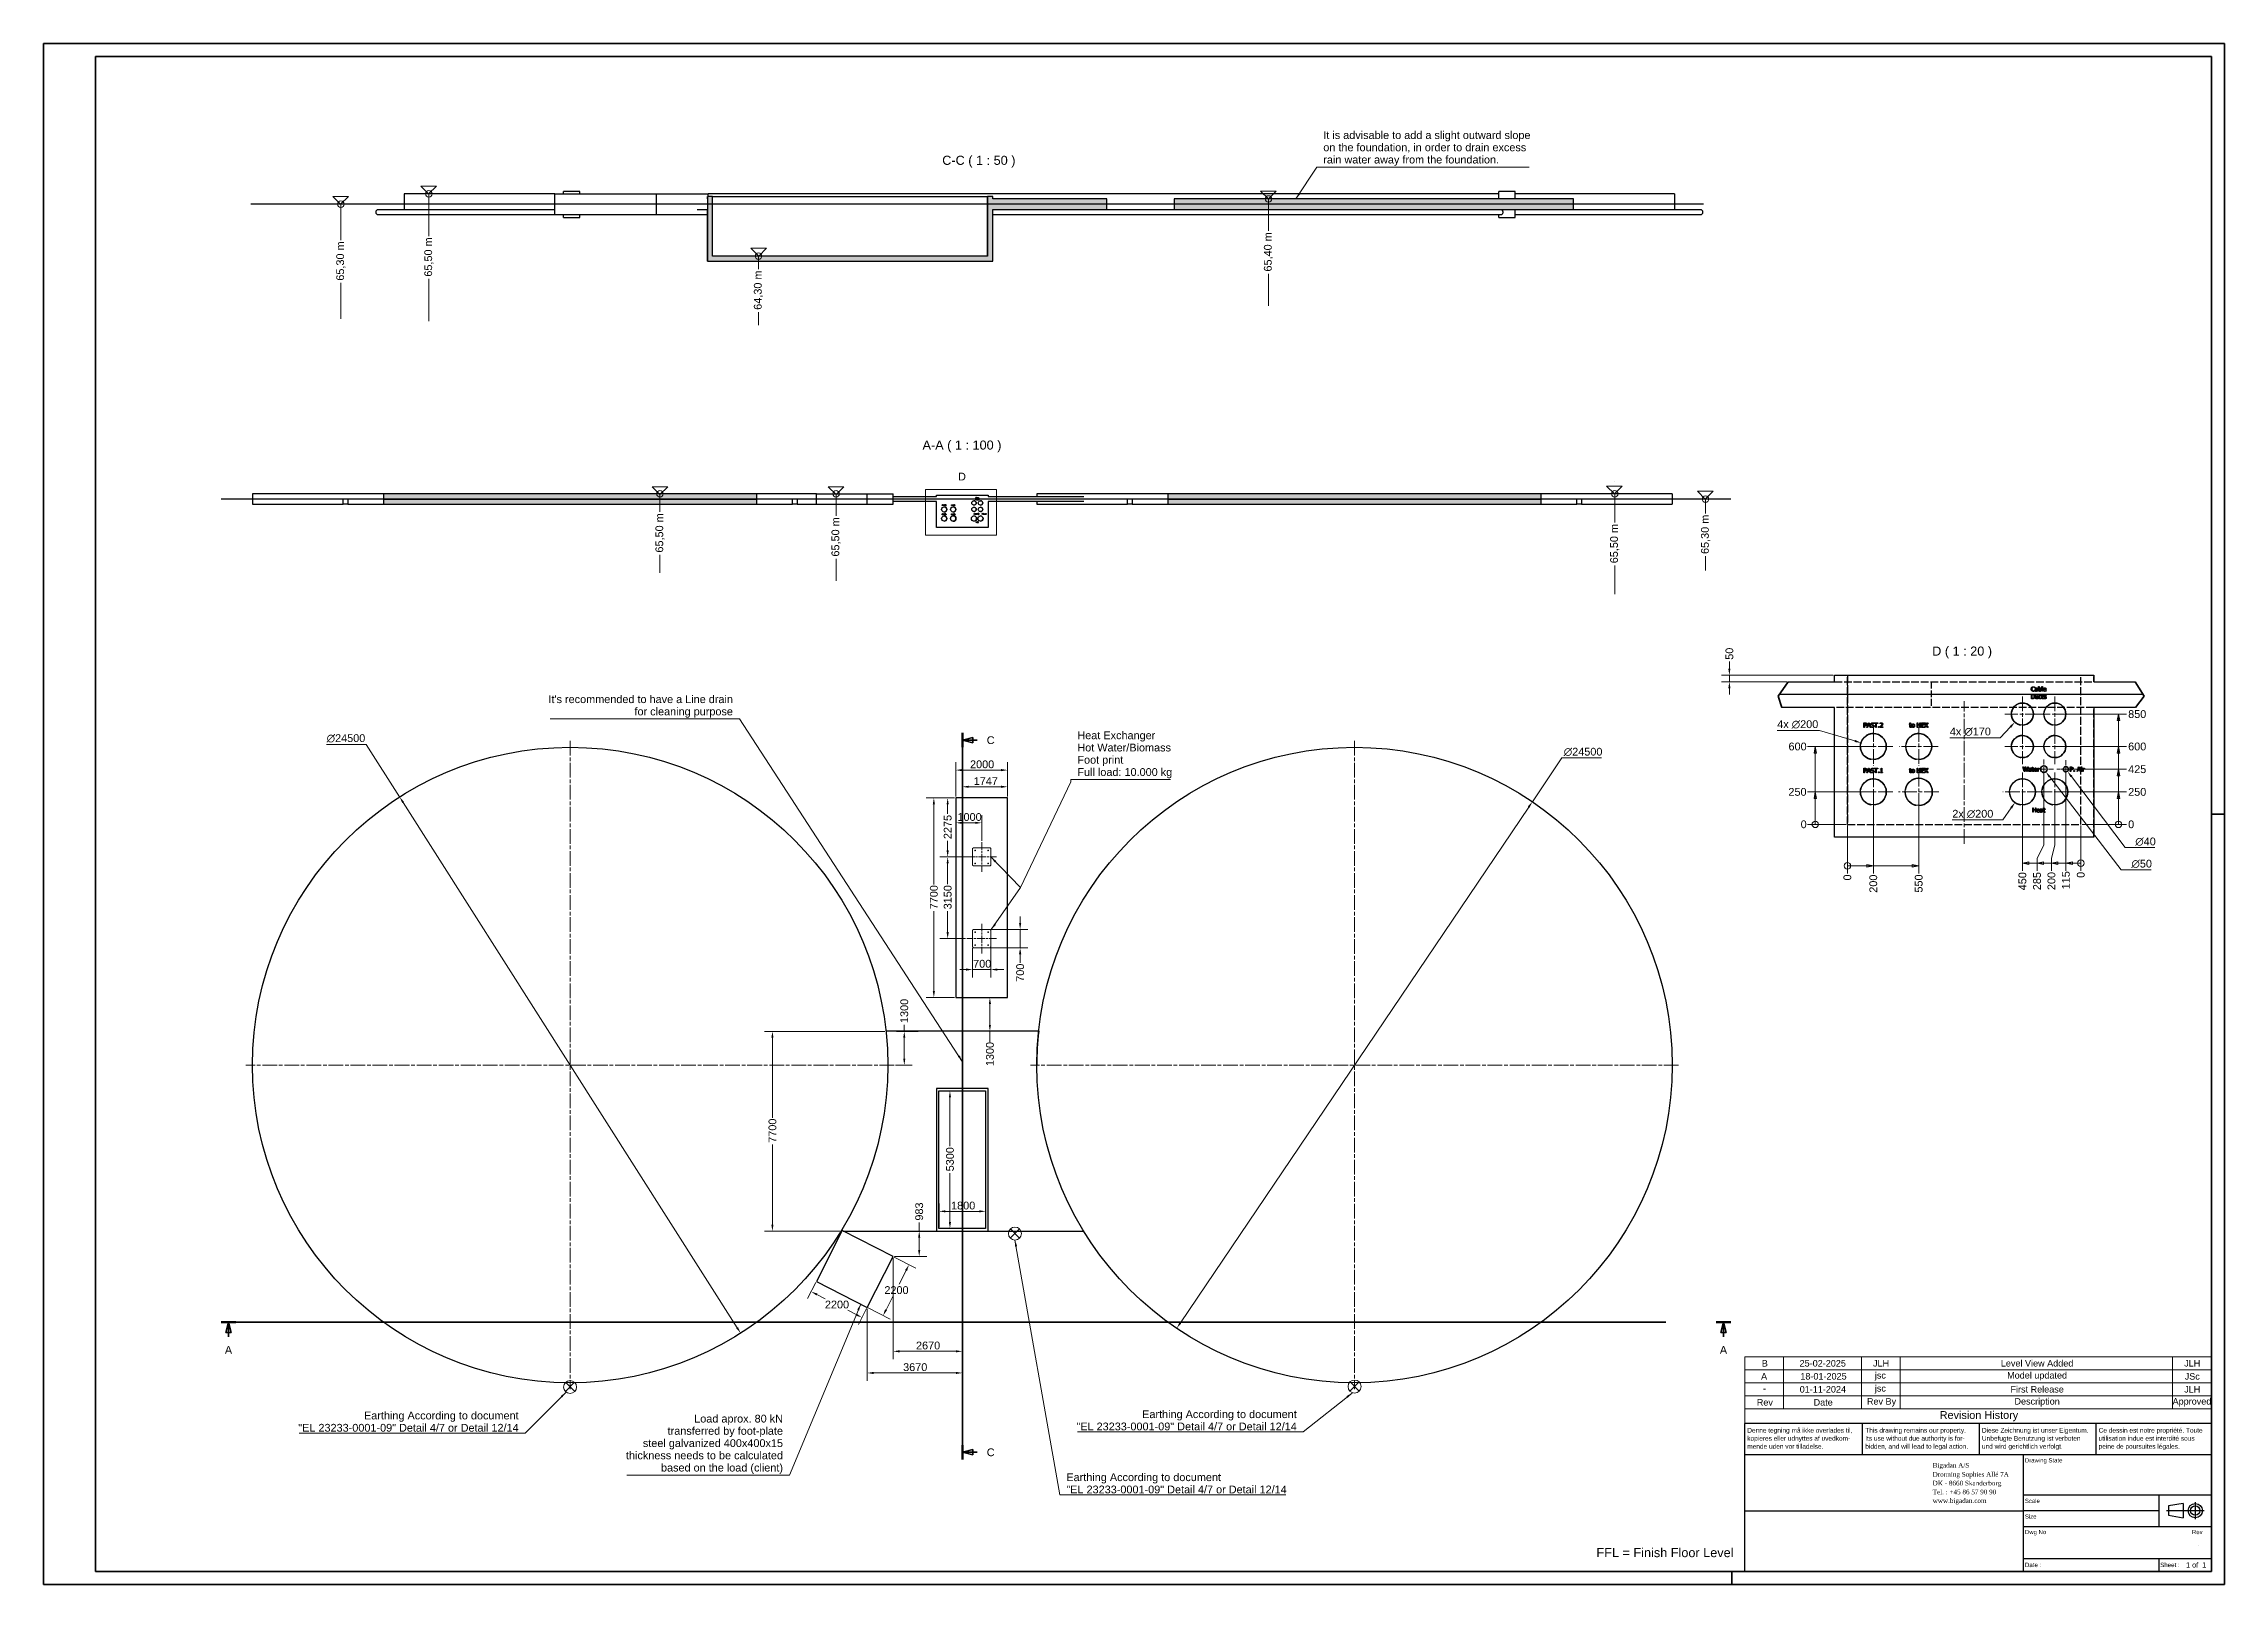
# Model space of a CAD drawing. Header units: millimetres. Extents: x -259789 to 207294, y -77389 to 59400.
# Drawn here: x 0 to 84100, y 0 to 59400 of the extents above; entities that cross this region are included whole.
import ezdxf
from ezdxf.enums import TextEntityAlignment as Align

# ---------------------------------------------------------------- set-up
doc = ezdxf.new("R2018")
doc.units = ezdxf.units.MM
doc.header["$LTSCALE"] = 100
doc.linetypes.add('CHAIN', pattern=[0.3543, 0.2362, -0.0295, 0.0591, -0.0295])
doc.linetypes.add('DASHED', pattern=[0.2067, 0.1654, -0.0413])
doc.layers.get('0').update_dxf_attribs({"lineweight": 18})
for name, color, linetype, lineweight in [('Border', 7, 'Continuous', 35), ('Break Line', 7, 'Continuous', 35), ('Center Mark', 7, 'Continuous', 18), ('Centerline', 7, 'Continuous', 18), ('Detail Boundary', 7, 'Continuous', 18), ('Dimension', 7, 'Continuous', 18), ('Hatch', 7, 'Continuous', 18), ('Hidden', 7, 'DASHED', 25), ('Section Line', 7, 'CHAIN', 35), ('Sketch Geometry', 7, 'Continuous', 18), ('Symbol', 7, 'Continuous', 18), ('Title', 7, 'Continuous', 25), ('Visible', 7, 'Continuous', 25)]:
    doc.layers.add(name, color=color, linetype=linetype, lineweight=lineweight)
doc.styles.add('Label Text', font='arial.ttf')
doc.styles.add('Note Text', font='arial.ttf')
doc.styles.get("Standard").update_dxf_attribs({"font": 'arial.ttf'})
doc.styles.add('Text Style150', font='arial.ttf')
doc.styles.add('Text Style72', font='arial.ttf')
doc.styles.add('Text Style85', font='times.ttf')
doc.styles.add('Title', font='arial.ttf')
doc.styles.add('Title150', font='arial.ttf')
doc.styles.add('Title200', font='arial.ttf')
doc.dimstyles.new('Default - Method 2a$7', dxfattribs={"dimscale": 100, "dimtxt": 3, "dimasz": 2.5, "dimexe": 3, "dimexo": 0.5, "dimgap": 0.7, "dimtad": 0, "dimtoh": 1, "dimdec": 1, "dimrnd": 1e-08, "dimtxsty": 'Title', "dimcen": 0.09, "dimdle": 10, "dimclrd": 256, "dimclre": 256, "dimclrt": 7, "dimazin": 2, "dimtfac": 0.833333, "dimtdec": 1, "dimtmove": 0, "dimatfit": 3, "dimfxl": 1, "dimtolj": 1, "dimlwd": -1, "dimlwe": -1, "dimarcsym": 0})
doc.dimstyles.new('Default - Method 2b', dxfattribs={"dimscale": 100, "dimtxt": 3, "dimasz": 2.5, "dimexe": 3, "dimexo": 0.5, "dimgap": 0.7, "dimtad": 0, "dimtoh": 1, "dimdec": 1, "dimrnd": 1e-08, "dimtxsty": 'Title', "dimcen": 0.09, "dimdle": 10, "dimclrd": 256, "dimclre": 256, "dimclrt": 7, "dimadec": 0, "dimazin": 2, "dimtfac": 0.833333, "dimtdec": 1, "dimtmove": 0, "dimatfit": 3, "dimfxl": 1, "dimtolj": 1, "dimlwd": -1, "dimlwe": -1, "dimarcsym": 0})
pattern_1 = [(95, (0, 0), (296.9157, 249.1419), [40.3746, -444.1203]), (40, (0, 0), (-339.1422, 233.5094), [32.2997, -355.2963]), (145.45144, (24.74, 20.76), (-42.2265, 482.6513), [34.3131, -377.4442]), (91.1842, (-76.13, 76.13), (469.2567, 343.2451), [60.562, -666.1805]), (141.6356, (-37, 104.73), (-15.0194, 726.587), [51.4697, -566.1666]), (36.1842, (-76.13, 76.13), (-15.0194, 726.587), [48.4495, -532.9444]), (66, (-19.03, 95.16), (380.4747, 73.9568), [40.3746, -444.1203]), (11, (-19.03, 95.16), (-183.4129, 368.6513), [32.2997, -355.2963]), (116.45144, (12.67, 101.33), (197.0618, 442.6081), [34.3131, -377.4442]), (82.5, (0, 0), (-122.08905, 131.34647), [0, -350.98965, 0, -360.67955, 0, -356.6421]), (52.5, (0, 0), (-49.99608, 250.27363), [0, -205.6412, 0, -342.91473, 0, -135.92774]), (12.5, (-84.89, -84.89), (211.7879, 194.61663), [0, -134.5819, 0, -419.8956, 0, -557.16915]), (2.5, (-122.95, -122.95), (183.88734, 260.0983), [0, -174.9565, 0, -278.8537, 0, -395.67085])]

msp = doc.modelspace()

# ---------------------------------------------------------------- texts
at = {"layer": 'Dimension', "color": 7, "char_height": 300, "attachment_point": 7, "rotation": 90, "style": 'Title'}
for s, insert in [('65,30 m', (11642.08, 50260.7)), ('65,50 m', (15037.75, 50415.65)), ('65,40 m', (47414.99, 50613.11)), ('64,30 m', (27746.26, 49138.87)), ('65,50 m', (23950.06, 39778.87)), ('65,30 m', (64271.7, 39723.42)), ('65,50 m', (30738.77, 39624.18)), ('65,50 m', (60768.24, 39366.36))]:
    msp.add_mtext(s, dxfattribs=dict(at, insert=insert))
at = {"layer": 'Symbol', "color": 7, "char_height": 300, "line_spacing_factor": 0.944221, "style": 'Title'}
for s, insert, width, attachment_point in [('\\fArial|b0|i0;It is advisable to add a slight outward slope\\P\\fArial|b0|i0;on the foundation, in order to drain excess\\P\\fArial|b0|i0;rain water away from the foundation. ', (49350.18, 54689), 7989.1009, 7), ("\\fArial|b0|i0;It's recommended to have a Line drain\\P\\fArial|b0|i0;for cleaning purpose", (26583.12, 33413.16), 7114.0246, 9), ('\\fArial|b0|i0;Heat Exchanger \\P\\fArial|b0|i0;Hot Water/Biomass\\P\\fArial|b0|i0;Foot print\\P\\fArial|b0|i0;Full load: 10.000 kg', (39866.68, 31076.97), 3656.9362, 7), ('\\fArial|b0|i0;Earthing According to document\\P"EL 23233-0001-09" Detail 4/7 or Detail 12/14', (18319.06, 5883.2), 8496.4943, 9), ('\\fArial|b0|i0;Load aprox. 80 kN\\P\\fArial|b0|i0;transferred by foot-plate\\P\\fArial|b0|i0;steel galvanized 400x400x15\\Pthickness needs to be calculated\\Pbased on the load (client)', (28514.16, 4260.75), 6056.7079, 9), ('\\fArial|b0|i0;Earthing According to document\\P"EL 23233-0001-09" Detail 4/7 or Detail 12/14', (48327.51, 5934.1), 8496.4943, 9), ('\\fArial|b0|i0;Earthing According to document\\P"EL 23233-0001-09" Detail 4/7 or Detail 12/14', (39442.23, 3504.62), 8496.4943, 7)]:
    msp.add_mtext(s, dxfattribs=dict(at, insert=insert, width=width, attachment_point=attachment_point))
at = {"layer": 'Symbol', "char_height": 350, "attachment_point": 7, "style": 'Label Text'}
for s, insert in [('C-C ( 1 : 50 )', (34654.05, 54621.53)), ('A-A ( 1 : 100 )', (33894.13, 43643.32)), ('D ( 1 : 20 )', (72831.1, 35700.98))]:
    msp.add_mtext(s, dxfattribs=dict(at, insert=insert))
at = {"layer": 'Symbol', "insert": (59884.48, 1399.38), "char_height": 350, "width": 5284.6799, "attachment_point": 1, "style": 'Note Text'}
msp.add_mtext('\\fArial|b0|i0;{\\H350.0000;FFL = Finish Floor Level}', dxfattribs=at)

# ---------------------------------------------------------------- blocks, each defined once
blk = doc.blocks.new('Borders Bigadan Border')
at = {"layer": 'Border'}
for p, q in [((0, 594), (841, 594)), ((0, 0), (0, 594)), ((836, 589), (20, 589)), ((20, 589), (20, 5)), ((836, 5), (836, 589)), ((841, 594), (841, 0)), ((841, 297), (836, 297)), ((841, 0), (0, 0)), ((20, 5), (836, 5)), ((651, 5), (651, 0))]:
    blk.add_line(p, q, dxfattribs=at)
blk = doc.blocks.new('Title Blocks Title')
at = {"layer": 'Title'}
for p, q in [((205, 62), (25, 62)), ((25, 50), (25, 62)), ((70.5, 50), (70.5, 62)), ((115.5, 50), (115.5, 62)), ((160.5, 50), (160.5, 62)), ((205, 50), (25, 50)), ((25, 5), (25, 50)), ((132.5, 5), (132.5, 50)), ((205, 34.36), (132.5, 34.36)), ((184.74, 34.36), (184.74, 22.36)), ((25, 28.36), (132.5, 28.36)), ((184.74, 28.36), (132.5, 28.36)), ((132.5, 22.36), (205, 22.36)), ((132.5, 10), (205, 10)), ((184.74, 10), (184.74, 5))]:
    blk.add_line(p, q, dxfattribs=at)
at = {"layer": 'Title', "lineweight": 25}
for p, q in [((187.65, 28.43), (202.19, 28.43)), ((194.05, 31.19), (188.45, 30.23)), ((188.45, 30.23), (188.45, 26.63)), ((188.45, 26.63), (194.05, 25.67)), ((194.05, 31.19), (194.05, 25.67)), ((198.77, 31.7), (198.77, 25.16))]:
    blk.add_line(p, q, dxfattribs=at)
for radius in [2.76, 1.8]:
    blk.add_circle((198.77, 28.43), radius, dxfattribs=at)
at = {"layer": 'Title'}
for s, height, style, p in [('Denne tegning må ikke overlades til,', 1.8, 'Text Style72', (26, 58.5)), ('This drawing remains our property.', 1.8, 'Text Style72', (71.5, 58.5)), ('Diese Zeichnung ist unser Eigentum.', 1.8, 'Text Style72', (116.5, 58.5)), ('Ce dessin est notre propriété. Toute', 1.8, 'Text Style72', (161.5, 58.5)), ('kopieres eller udnyttes af uvedkom-', 1.8, 'Text Style72', (26, 55.4)), ('mende uden vor tilladelse.', 1.8, 'Text Style72', (26, 52.3)), ('bidden, and will lead to legal action.', 1.8, 'Text Style72', (71.5, 52.3)), ('Its use without due authority is for-', 1.8, 'Text Style72', (71.5, 55.4)), ('und wird gerichtlich verfolgt.', 1.8, 'Text Style72', (116.5, 52.3)), ('Unbefugte Benutzung ist verboten', 1.8, 'Text Style72', (116.5, 55.4)), ('utilisation indue est interdité sous', 1.8, 'Text Style72', (161.5, 55.4)), ('peine de poursuites légales.', 1.8, 'Text Style72', (161.5, 52.3)), ('Bigadan A/S', 1.8, 'Text Style85', (97.5, 45.01)), ('Dronning Sophies Allé 7A', 1.8, 'Text Style85', (97.5, 41.51)), ('Drawing State', 1.65, 'Title150', (133.08, 47)), ('Tel. : +45 86 57 90 90', 1.8, 'Text Style85', (97.5, 34.74)), ('DK - 8660 Skanderborg', 1.8, 'Text Style85', (97.5, 38.13)), ('www.bigadan.com', 1.8, 'Text Style85', (97.5, 31.36)), ('Scale', 1.65, 'Title150', (133.08, 31.36)), ('Size', 1.65, 'Title150', (133.08, 25.36)), ('Dwg No', 1.65, 'Title150', (133.08, 19.36)), ('Rev', 1.65, 'Title150', (197.5, 19.36))]:
    blk.add_text(s, height=height, dxfattribs=dict(at, style=style)).set_placement(p)
at = {"layer": 'Title', "style": 'Text Style150'}
for s, p in [('Sheet :', (185.24, 7.5)), ('Date :', (133.08, 7.5))]:
    blk.add_text(s, height=1.7, dxfattribs=at).set_placement(p, align=Align.MIDDLE_LEFT)
at = {"layer": 'Title', "style": 'Title200'}
blk.add_text('1 of  1', height=2, dxfattribs=at).set_placement((203, 7.5), align=Align.MIDDLE_RIGHT)
at = {"layer": 'Title', "color": 1, "true_color": 0xff0000, "insert": (169, 47.68), "char_height": 2.5, "width": 40, "attachment_point": 5, "style": 'Note Text'}
blk.add_mtext('\\fArial|b0|i0; ', dxfattribs=at)
at = {"layer": 'Title', "color": 1, "lineweight": 5, "true_color": 0xff0000, "flags": 253}
blk.add_attdef('STATUS', text='', height=6.2, dxfattribs=at).set_placement((169, 40.36), align=Align.MIDDLE_CENTER)
at = {"layer": 'Title', "lineweight": 30, "flags": 104}
for tag, height, p in [('Sheet_Size', 2.4, (158.62, 25.36)), ('Initial_View_Scale', 2.39, (158.62, 31.36)), ('REVISION_NUMBER', 3.5, (200, 15)), ('CREATION_DATE', 2, (157.5, 7.5))]:
    blk.add_attdef(tag, text='', height=height, dxfattribs=at).set_placement(p, align=Align.MIDDLE_CENTER)
for tag, p in [('TITLE', (27.5, 17.3)), ('PROJECT', (27.5, 24.3)), ('DESCRIPTION', (27.5, 10.3))]:
    blk.add_attdef(tag, text='', height=2.8, dxfattribs=at).set_placement(p, align=Align.TOP_LEFT)
blk.add_attdef('PART_NUMBER', text='', height=3.5, dxfattribs=at).set_placement((135.5, 15), align=Align.MIDDLE_LEFT)
blk = doc.blocks.new('Revision History')
at = {"layer": 'Symbol'}
for p, q in [((656, 87.72), (836, 87.72)), ((656, 87.72), (656, 72.68)), ((671, 87.72), (671, 72.68)), ((701, 87.72), (701, 72.68)), ((716, 87.72), (716, 72.68)), ((821, 87.72), (821, 72.68)), ((836, 87.72), (836, 72.68)), ((656, 82.71), (836, 82.71)), ((656, 77.69), (836, 77.69)), ((656, 72.68), (836, 72.68)), ((656, 67.66), (656, 72.68)), ((656, 62), (656, 67.66)), ((656, 67.66), (836, 67.66)), ((671, 67.66), (671, 72.68)), ((701, 67.66), (701, 72.68)), ((716, 67.66), (716, 72.68)), ((821, 67.66), (821, 72.68)), ((836, 67.66), (836, 72.68)), ((836, 62), (836, 67.66)), ((656, 62), (836, 62))]:
    blk.add_line(p, q, dxfattribs=at)
at = {"layer": 'Symbol', "color": 7, "attachment_point": 7}
for s, insert, char_height, style in [('B', (662.6, 83.97), 2.5, 'Note Text'), ('25-02-2025', (677.18, 83.94), 2.5, 'Note Text'), ('JLH', (705.49, 83.95), 2.5, 'Note Text'), ('Level View Added', (754.79, 83.95), 2.5, 'Note Text'), ('JLH', (825.49, 83.95), 2.5, 'Note Text'), ('A', (662.33, 78.95), 2.5, 'Note Text'), ('01-11-2024', (677.22, 73.91), 2.5, 'Note Text'), ('18-01-2025', (677.47, 78.93), 2.5, 'Note Text'), ('jsc', (706.2, 78.58), 2.5, 'Note Text'), ('jsc', (706.2, 73.57), 2.5, 'Note Text'), ('Model updated', (757.22, 78.6), 2.5, 'Note Text'), ('First Release', (758.51, 73.92), 2.5, 'Note Text'), ('JLH', (825.49, 73.91), 2.5, 'Note Text'), ('JSc', (825.69, 78.91), 2.5, 'Note Text'), ('Rev', (660.68, 68.9), 2.5, 'Note Text'), ('-', (663.03, 74.28), 2.5, 'Note Text'), ('Date', (682.59, 68.9), 2.5, 'Note Text'), ('Rev By', (703.16, 68.55), 2.5, 'Note Text'), ('Description', (760.05, 68.57), 2.5, 'Note Text'), ('Approved', (821.02, 68.57), 2.5, 'Note Text'), ('Revision History', (731.21, 62.89), 3, 'Title')]:
    blk.add_mtext(s, dxfattribs=dict(at, insert=insert, char_height=char_height, style=style))
blk = doc.blocks.new('2dTransSection0')
at = {"layer": 'Section Line', "linetype": 'CHAIN', "ltscale": 23.583042}
blk.add_line((68.53, 101.12), (650.62, 101.12), dxfattribs=at)
at = {"layer": 'Section Line', "linetype": 'Continuous', "lineweight": 70}
for p, q in [((68.53, 101.12), (74.09, 101.12)), ((645.06, 101.12), (650.62, 101.12))]:
    blk.add_line(p, q, dxfattribs=at)
at = {"layer": 'Section Line', "linetype": 'Continuous'}
for p, q in [((71.31, 101.12), (70.31, 97.12)), ((71.31, 97.12), (71.31, 101.12)), ((72.31, 97.12), (71.31, 101.12)), ((647.84, 101.12), (646.84, 97.12)), ((647.84, 97.12), (647.84, 101.12)), ((648.84, 97.12), (647.84, 101.12)), ((70.31, 97.12), (72.31, 97.12)), ((71.31, 95.4), (71.31, 97.12)), ((646.84, 97.12), (648.84, 97.12)), ((647.84, 95.4), (647.84, 97.12))]:
    blk.add_line(p, q, dxfattribs=at)
at = {"layer": 'Section Line', "linetype": 'Continuous', "flags": 128}
for points in [[(72.31, 97.12), (71.31, 101.12), (70.31, 97.12), (72.31, 97.12)], [(648.84, 97.12), (647.84, 101.12), (646.84, 97.12), (648.84, 97.12)]]:
    blk.add_lwpolyline(points, dxfattribs=at)
at = {"layer": 'Section Line'}
for points in [[(72.31, 97.12), (71.31, 101.12), (70.31, 97.12), (72.31, 97.12)], [(648.84, 97.12), (647.84, 101.12), (646.84, 97.12), (648.84, 97.12)]]:
    blk.add_solid(points, dxfattribs=at)
at = {"layer": 'Section Line', "char_height": 3, "attachment_point": 7, "style": 'Title'}
for insert in [(69.9, 88.9), (646.43, 88.9)]:
    blk.add_mtext('A', dxfattribs=dict(at, insert=insert))
blk = doc.blocks.new('2dTransSection1')
at = {"layer": 'Section Line', "linetype": 'CHAIN', "ltscale": 23.481798}
blk.add_line((354.3, 328.26), (354.3, 48.19), dxfattribs=at)
at = {"layer": 'Section Line', "linetype": 'Continuous', "lineweight": 70}
for p, q in [((354.3, 328.26), (354.3, 322.74)), ((354.3, 53.71), (354.3, 48.19))]:
    blk.add_line(p, q, dxfattribs=at)
at = {"layer": 'Section Line', "linetype": 'Continuous'}
for p, q in [((358.3, 326.5), (354.3, 325.5)), ((358.3, 325.5), (354.3, 325.5)), ((354.3, 325.5), (358.3, 324.5)), ((358.3, 324.5), (358.3, 326.5)), ((360.01, 325.5), (358.3, 325.5)), ((358.3, 51.95), (354.3, 50.95)), ((358.3, 50.95), (354.3, 50.95)), ((354.3, 50.95), (358.3, 49.95)), ((358.3, 49.95), (358.3, 51.95)), ((360.01, 50.95), (358.3, 50.95))]:
    blk.add_line(p, q, dxfattribs=at)
at = {"layer": 'Section Line', "linetype": 'Continuous', "flags": 128}
for points in [[(358.3, 326.5), (354.3, 325.5), (358.3, 324.5), (358.3, 326.5)], [(358.3, 51.95), (354.3, 50.95), (358.3, 49.95), (358.3, 51.95)]]:
    blk.add_lwpolyline(points, dxfattribs=at)
at = {"layer": 'Section Line'}
for points in [[(358.3, 326.5), (354.3, 325.5), (358.3, 324.5), (358.3, 326.5)], [(358.3, 51.95), (354.3, 50.95), (358.3, 49.95), (358.3, 51.95)]]:
    blk.add_solid(points, dxfattribs=at)
at = {"layer": 'Section Line', "char_height": 3, "attachment_point": 7, "style": 'Title'}
for insert in [(363.72, 323.92), (363.72, 49.38)]:
    blk.add_mtext('C', dxfattribs=dict(at, insert=insert))
blk = doc.blocks.new('Kote')
at = {"layer": 'Sketch Geometry'}
for p, q in [((0, 0), (-3, 3)), ((-3, 3), (3, 3)), ((3, 3), (0, 0))]:
    blk.add_line(p, q, dxfattribs=at)
at = {"layer": 'Symbol', "lineweight": 30, "flags": 104}
blk.add_attdef('1', text='', height=2.5, dxfattribs=at).set_placement((0.05, 4.65), align=Align.MIDDLE_CENTER)
blk = doc.blocks.new('*D30')
at = {"layer": 'Defpoints', "color": 0, "transparency": 16777216}
for p in [(34530, 19021), (34952, 19021), (34530, 13721)]:
    blk.add_point(p, dxfattribs=at)
at = {"layer": 'Dimension', "transparency": 16777216}
for p, q in [((34580, 19021), (35252, 19021)), ((34952, 18771), (34952, 16889)), ((34952, 13971), (34952, 15854)), ((34580, 13721), (35252, 13721))]:
    blk.add_line(p, q, dxfattribs=at)
for points in [[(34910, 18771), (34993, 18771), (34952, 19021)], [(34910, 13971), (34993, 13971), (34952, 13721)]]:
    blk.add_solid(points, dxfattribs=at)
at = {"layer": 'Dimension', "color": 7, "transparency": 16777216, "insert": (35105, 15924), "char_height": 300, "attachment_point": 7, "rotation": 90, "style": 'Title'}
blk.add_mtext('\\A1;5300', dxfattribs=at)
blk = doc.blocks.new('*D31')
at = {"layer": 'Defpoints', "color": 0, "transparency": 16777216}
for p in [(28106, 21321), (32485, 21321), (30750, 13621)]:
    blk.add_point(p, dxfattribs=at)
at = {"layer": 'Dimension', "transparency": 16777216}
for p, q in [((32435, 21321), (27806, 21321)), ((28106, 21071), (28106, 17988)), ((28106, 13871), (28106, 16955)), ((30700, 13621), (27806, 13621))]:
    blk.add_line(p, q, dxfattribs=at)
for points in [[(28064, 21071), (28148, 21071), (28106, 21321)], [(28064, 13871), (28148, 13871), (28106, 13621)]]:
    blk.add_solid(points, dxfattribs=at)
at = {"layer": 'Dimension', "color": 7, "transparency": 16777216, "insert": (28259, 17025), "char_height": 300, "attachment_point": 7, "rotation": 90, "style": 'Title'}
blk.add_mtext('\\A1;7700', dxfattribs=at)
blk = doc.blocks.new('*D32')
at = {"layer": 'Defpoints', "color": 0, "transparency": 16777216}
for p in [(33192, 21321), (33780, 21321), (32805, 20021)]:
    blk.add_point(p, dxfattribs=at)
at = {"layer": 'Dimension', "transparency": 16777216}
for p, q in [((33730, 21321), (32892, 21321)), ((33192, 21321), (33192, 21571)), ((33192, 20271), (33192, 21071)), ((32855, 20021), (33492, 20021))]:
    blk.add_line(p, q, dxfattribs=at)
for points in [[(33150, 21071), (33233, 21071), (33192, 21321)], [(33150, 20271), (33233, 20271), (33192, 20021)]]:
    blk.add_solid(points, dxfattribs=at)
at = {"layer": 'Dimension', "color": 7, "transparency": 16777216, "insert": (33345, 21641), "char_height": 300, "attachment_point": 7, "rotation": 90, "style": 'Title'}
blk.add_mtext('\\A1;1300', dxfattribs=at)
blk = doc.blocks.new('*D33')
at = {"layer": 'Defpoints', "color": 0, "transparency": 16777216}
for p in [(36493, 22621), (36493, 22621), (36493, 21321)]:
    blk.add_point(p, dxfattribs=at)
at = {"layer": 'Dimension', "transparency": 16777216}
for p, q in [((36493, 22371), (36493, 21571)), ((36493, 21321), (36493, 20916))]:
    blk.add_line(p, q, dxfattribs=at)
for points in [[(36452, 22371), (36535, 22371), (36493, 22621)], [(36452, 21571), (36535, 21571), (36493, 21321)]]:
    blk.add_solid(points, dxfattribs=at)
at = {"layer": 'Dimension', "color": 7, "transparency": 16777216, "insert": (36647, 19979), "char_height": 300, "attachment_point": 7, "rotation": 90, "style": 'Title'}
blk.add_mtext('\\A1;1300', dxfattribs=at)
blk = doc.blocks.new('*D34')
at = {"layer": 'Defpoints', "color": 0, "transparency": 16777216}
for p in [(35177, 31392), (35177, 30321), (37177, 30321)]:
    blk.add_point(p, dxfattribs=at)
at = {"layer": 'Dimension', "transparency": 16777216}
for p, q in [((35177, 30371), (35177, 31692)), ((36927, 31392), (35427, 31392)), ((37177, 30371), (37177, 31692))]:
    blk.add_line(p, q, dxfattribs=at)
for points in [[(35427, 31434), (35427, 31350), (35177, 31392)], [(36927, 31434), (36927, 31350), (37177, 31392)]]:
    blk.add_solid(points, dxfattribs=at)
at = {"layer": 'Dimension', "color": 7, "transparency": 16777216, "insert": (35727, 31462), "char_height": 300, "attachment_point": 7, "style": 'Title'}
blk.add_mtext('\\A1;2000', dxfattribs=at)
blk = doc.blocks.new('*D35')
at = {"layer": 'Defpoints', "color": 0, "transparency": 16777216}
for p in [(35177, 30321), (34332, 22621), (35177, 22621)]:
    blk.add_point(p, dxfattribs=at)
at = {"layer": 'Dimension', "transparency": 16777216}
for p, q in [((35127, 30321), (34032, 30321)), ((34332, 30071), (34332, 26988)), ((34332, 22871), (34332, 25955)), ((35127, 22621), (34032, 22621))]:
    blk.add_line(p, q, dxfattribs=at)
for points in [[(34290, 30071), (34373, 30071), (34332, 30321)], [(34290, 22871), (34373, 22871), (34332, 22621)]]:
    blk.add_solid(points, dxfattribs=at)
at = {"layer": 'Dimension', "color": 7, "transparency": 16777216, "insert": (34485, 26025), "char_height": 300, "attachment_point": 7, "rotation": 90, "style": 'Title'}
blk.add_mtext('\\A1;7700', dxfattribs=at)
blk = doc.blocks.new('*D36')
at = {"layer": 'Defpoints', "color": 0, "transparency": 16777216}
for p in [(35430, 31073), (37177, 30750), (37177, 30321)]:
    blk.add_point(p, dxfattribs=at)
at = {"layer": 'Dimension', "transparency": 16777216}
for p, q in [((35680, 30750), (36927, 30750)), ((37177, 30371), (37177, 31050))]:
    blk.add_line(p, q, dxfattribs=at)
for points in [[(35680, 30792), (35680, 30708), (35430, 30750)], [(36927, 30792), (36927, 30708), (37177, 30750)]]:
    blk.add_solid(points, dxfattribs=at)
at = {"layer": 'Dimension', "color": 7, "transparency": 16777216, "insert": (35869, 30820), "char_height": 300, "attachment_point": 7, "style": 'Title'}
blk.add_mtext('\\A1;1747', dxfattribs=at)
blk = doc.blocks.new('*D37')
at = {"layer": 'Defpoints', "color": 0, "transparency": 16777216}
for p in [(34530, 14381), (34530, 13721), (36330, 13721)]:
    blk.add_point(p, dxfattribs=at)
at = {"layer": 'Dimension', "transparency": 16777216}
for p, q in [((34530, 13771), (34530, 14681)), ((36080, 14381), (34780, 14381)), ((36330, 13771), (36330, 14681))]:
    blk.add_line(p, q, dxfattribs=at)
for points in [[(34780, 14423), (34780, 14339), (34530, 14381)], [(36080, 14423), (36080, 14339), (36330, 14381)]]:
    blk.add_solid(points, dxfattribs=at)
at = {"layer": 'Dimension', "color": 7, "transparency": 16777216, "insert": (34996, 14451), "char_height": 300, "attachment_point": 7, "style": 'Title'}
blk.add_mtext('\\A1;1800', dxfattribs=at)
blk = doc.blocks.new('*D38')
at = {"layer": 'Defpoints', "color": 0, "transparency": 16777216}
for p in [(32759, 12638), (33374, 12324), (31759, 10679)]:
    blk.add_point(p, dxfattribs=at)
at = {"layer": 'Dimension', "transparency": 16777216}
for p, q in [((32804, 12615), (33641, 12188)), ((33260, 12101), (32988, 11568)), ((32488, 10587), (32760, 11121)), ((31804, 10656), (32641, 10228))]:
    blk.add_line(p, q, dxfattribs=at)
for points in [[(33223, 12120), (33298, 12083), (33374, 12324)], [(32450, 10606), (32525, 10568), (32374, 10365)]]:
    blk.add_solid(points, dxfattribs=at)
at = {"layer": 'Dimension', "color": 7, "transparency": 16777216, "insert": (32424, 11191), "char_height": 300, "attachment_point": 7, "style": 'Title'}
blk.add_mtext('\\A1;2200', dxfattribs=at)
blk = doc.blocks.new('*D39')
at = {"layer": 'Defpoints', "color": 0, "transparency": 16777216}
for p in [(29800, 11679), (31560, 10288), (31759, 10679)]:
    blk.add_point(p, dxfattribs=at)
at = {"layer": 'Dimension', "transparency": 16777216}
for p, q in [((29777, 11634), (29464, 11021)), ((29823, 11175), (30143, 11011)), ((31337, 10402), (31017, 10565)), ((31736, 10634), (31423, 10021))]:
    blk.add_line(p, q, dxfattribs=at)
for points in [[(29842, 11212), (29804, 11138), (29600, 11288)], [(31356, 10439), (31318, 10365), (31560, 10288)]]:
    blk.add_solid(points, dxfattribs=at)
at = {"layer": 'Dimension', "color": 7, "transparency": 16777216, "insert": (30130, 10635), "char_height": 300, "attachment_point": 7, "style": 'Title'}
blk.add_mtext('\\A1;2200', dxfattribs=at)
blk = doc.blocks.new('*D40')
at = {"layer": 'Defpoints', "color": 0, "transparency": 16777216}
for p in [(33767, 13621), (32759, 12638), (33767, 12638)]:
    blk.add_point(p, dxfattribs=at)
at = {"layer": 'Dimension', "transparency": 16777216}
for p, q in [((33767, 13621), (33767, 13954)), ((32809, 12638), (34067, 12638)), ((33767, 12888), (33767, 13371))]:
    blk.add_line(p, q, dxfattribs=at)
for points in [[(33725, 13371), (33808, 13371), (33767, 13621)], [(33725, 12888), (33808, 12888), (33767, 12638)]]:
    blk.add_solid(points, dxfattribs=at)
at = {"layer": 'Dimension', "color": 7, "transparency": 16777216, "insert": (33920, 14024), "char_height": 300, "attachment_point": 7, "rotation": 90, "style": 'Title'}
blk.add_mtext('\\A1;983', dxfattribs=at)
blk = doc.blocks.new('*D41')
at = {"layer": 'Defpoints', "color": 0, "transparency": 16777216}
for p in [(32759, 12638), (35430, 8985), (35430, 8985)]:
    blk.add_point(p, dxfattribs=at)
at = {"layer": 'Dimension', "transparency": 16777216}
for p, q in [((32759, 12588), (32759, 8685)), ((33009, 8985), (35180, 8985))]:
    blk.add_line(p, q, dxfattribs=at)
for points in [[(33009, 9026), (33009, 8943), (32759, 8985)], [(35180, 9026), (35180, 8943), (35430, 8985)]]:
    blk.add_solid(points, dxfattribs=at)
at = {"layer": 'Dimension', "color": 7, "transparency": 16777216, "insert": (33644, 9055), "char_height": 300, "attachment_point": 7, "style": 'Title'}
blk.add_mtext('\\A1;2670', dxfattribs=at)
blk = doc.blocks.new('*D42')
at = {"layer": 'Defpoints', "color": 0, "transparency": 16777216}
for p in [(31759, 10679), (31759, 8151), (35430, 8151)]:
    blk.add_point(p, dxfattribs=at)
at = {"layer": 'Dimension', "transparency": 16777216}
for p, q in [((31759, 10629), (31759, 7851)), ((35180, 8151), (32009, 8151))]:
    blk.add_line(p, q, dxfattribs=at)
for points in [[(32009, 8192), (32009, 8109), (31759, 8151)], [(35180, 8192), (35180, 8109), (35430, 8151)]]:
    blk.add_solid(points, dxfattribs=at)
at = {"layer": 'Dimension', "color": 7, "transparency": 16777216, "insert": (33147, 8221), "char_height": 300, "attachment_point": 7, "style": 'Title'}
blk.add_mtext('\\A1;3670', dxfattribs=at)
blk = doc.blocks.new('*D43')
at = {"layer": 'Defpoints', "color": 0, "transparency": 16777216}
for p in [(13730, 30357), (26880, 9685)]:
    blk.add_point(p, dxfattribs=at)
at = {"layer": 'Dimension', "transparency": 16777216}
for p, q in [((12440, 32385), (10915, 32385)), ((13730, 30357), (12440, 32385)), ((26745, 9896), (13864, 30146))]:
    blk.add_line(p, q, dxfattribs=at)
for points in [[(13899, 30169), (13829, 30124), (13730, 30357)], [(26780, 9919), (26710, 9874), (26880, 9685)]]:
    blk.add_solid(points, dxfattribs=at)
at = {"layer": 'Dimension', "color": 7, "transparency": 16777216, "insert": (10915, 32455), "char_height": 300, "attachment_point": 7, "style": 'Title'}
blk.add_mtext('\\A1;∅24500', dxfattribs=at)
blk = doc.blocks.new('*D44')
at = {"layer": 'Defpoints', "color": 0, "transparency": 16777216}
for p in [(57412, 30172), (43697, 9870)]:
    blk.add_point(p, dxfattribs=at)
at = {"layer": 'Dimension', "transparency": 16777216}
for p, q in [((57412, 30172), (58554, 31863)), ((58554, 31863), (60078, 31863)), ((43837, 10078), (57272, 29965))]:
    blk.add_line(p, q, dxfattribs=at)
for points in [[(57237, 29988), (57306, 29942), (57412, 30172)], [(43803, 10101), (43872, 10054), (43697, 9870)]]:
    blk.add_solid(points, dxfattribs=at)
at = {"layer": 'Dimension', "color": 7, "transparency": 16777216, "insert": (58624, 31933), "char_height": 300, "attachment_point": 7, "style": 'Title'}
blk.add_mtext('\\A1;∅24500', dxfattribs=at)
blk = doc.blocks.new('2dDetail0')
at = {"layer": 'Detail Boundary', "flags": 128}
blk.add_lwpolyline([(340.1, 404.44), (367.53, 404.44), (367.53, 422.08), (340.1, 422.08), (340.1, 404.44)], dxfattribs=at)
at = {"layer": 'Detail Boundary', "insert": (352.64, 425.58), "char_height": 3, "attachment_point": 7, "style": 'Title'}
blk.add_mtext('D', dxfattribs=at)
blk = doc.blocks.new('*D46')
at = {"layer": 'Defpoints', "color": 0, "transparency": 16777216}
for p in [(78562, 29301), (78562, 29301), (80319, 29301)]:
    blk.add_point(p, dxfattribs=at)
at = {"layer": 'Dimension', "transparency": 16777216}
blk.add_line((78612, 29301), (80319, 29301), dxfattribs=at)
at = {"layer": 'Dimension', "color": 7, "transparency": 16777216, "insert": (80389, 29301), "char_height": 300, "attachment_point": 4, "style": 'Title'}
blk.add_mtext('\\A1;0', dxfattribs=at)
blk = doc.blocks.new('*D47')
at = {"layer": 'Defpoints', "color": 0, "transparency": 16777216}
for p in [(77562, 30551), (80319, 30551), (78562, 29301)]:
    blk.add_point(p, dxfattribs=at)
at = {"layer": 'Dimension', "transparency": 16777216}
blk.add_line((77612, 30551), (80319, 30551), dxfattribs=at)
at = {"layer": 'Dimension', "color": 7, "transparency": 16777216, "insert": (80389, 30551), "char_height": 300, "attachment_point": 4, "style": 'Title'}
blk.add_mtext('\\A1;250', dxfattribs=at)
blk = doc.blocks.new('*D48')
at = {"layer": 'Defpoints', "color": 0, "transparency": 16777216}
for p in [(77987, 31426), (80319, 31426), (78562, 29301)]:
    blk.add_point(p, dxfattribs=at)
at = {"layer": 'Dimension', "transparency": 16777216}
blk.add_line((78037, 31426), (80319, 31426), dxfattribs=at)
at = {"layer": 'Dimension', "color": 7, "transparency": 16777216, "insert": (80389, 31426), "char_height": 300, "attachment_point": 4, "style": 'Title'}
blk.add_mtext('\\A1;425', dxfattribs=at)
blk = doc.blocks.new('*D49')
at = {"layer": 'Defpoints', "color": 0, "transparency": 16777216}
for p in [(77562, 32301), (80319, 32301), (78562, 29301)]:
    blk.add_point(p, dxfattribs=at)
at = {"layer": 'Dimension', "transparency": 16777216}
blk.add_line((77612, 32301), (80319, 32301), dxfattribs=at)
at = {"layer": 'Dimension', "color": 7, "transparency": 16777216, "insert": (80389, 32301), "char_height": 300, "attachment_point": 4, "style": 'Title'}
blk.add_mtext('\\A1;600', dxfattribs=at)
blk = doc.blocks.new('*D50')
at = {"layer": 'Defpoints', "color": 0, "transparency": 16777216}
for p in [(77562, 33551), (80319, 33551), (78562, 29301)]:
    blk.add_point(p, dxfattribs=at)
at = {"layer": 'Dimension', "transparency": 16777216}
blk.add_line((77612, 33551), (80319, 33551), dxfattribs=at)
at = {"layer": 'Dimension', "color": 7, "transparency": 16777216, "insert": (80389, 33551), "char_height": 300, "attachment_point": 4, "style": 'Title'}
blk.add_mtext('\\A1;850', dxfattribs=at)
blk = doc.blocks.new('2dTransSymbol1')
at = {"layer": 'Dimension'}
for p, q in [((800.19, 335.51), (799.69, 333.01)), ((799.69, 333.01), (800.69, 333.01)), ((800.19, 333.01), (800.19, 335.51)), ((800.69, 333.01), (800.19, 335.51)), ((800.19, 323.01), (800.19, 333.01)), ((800.19, 323.01), (799.69, 320.51)), ((799.69, 320.51), (800.69, 320.51)), ((800.19, 320.51), (800.19, 323.01)), ((800.69, 320.51), (800.19, 323.01)), ((800.19, 314.26), (800.19, 320.51)), ((800.19, 314.26), (799.69, 311.76)), ((799.69, 311.76), (800.69, 311.76)), ((800.19, 311.76), (800.19, 314.26)), ((800.69, 311.76), (800.19, 314.26)), ((800.19, 305.51), (800.19, 311.76)), ((800.19, 305.51), (799.69, 303.01)), ((799.69, 303.01), (800.69, 303.01)), ((800.19, 303.01), (800.19, 305.51)), ((800.69, 303.01), (800.19, 305.51)), ((800.19, 295.51), (800.19, 303.01)), ((800.19, 295.51), (800.19, 293.01))]:
    blk.add_line(p, q, dxfattribs=at)
at = {"layer": 'Dimension', "flags": 128}
for points in [[(800.69, 333.01), (800.19, 335.51), (799.69, 333.01), (800.69, 333.01)], [(800.69, 320.51), (800.19, 323.01), (799.69, 320.51), (800.69, 320.51)], [(800.69, 311.76), (800.19, 314.26), (799.69, 311.76), (800.69, 311.76)], [(800.69, 303.01), (800.19, 305.51), (799.69, 303.01), (800.69, 303.01)]]:
    blk.add_lwpolyline(points, dxfattribs=at)
at = {"layer": 'Dimension'}
blk.add_circle((800.19, 293.01), 1.25, dxfattribs=at)
for points in [[(800.69, 333.01), (800.19, 335.51), (799.69, 333.01), (800.69, 333.01)], [(800.69, 320.51), (800.19, 323.01), (799.69, 320.51), (800.69, 320.51)], [(800.69, 311.76), (800.19, 314.26), (799.69, 311.76), (800.69, 311.76)], [(800.69, 303.01), (800.19, 305.51), (799.69, 303.01), (800.69, 303.01)]]:
    blk.add_solid(points, dxfattribs=at)
blk = doc.blocks.new('*D52')
at = {"layer": 'Defpoints', "color": 0, "transparency": 16777216}
for p in [(78562, 29301), (78562, 29301), (78562, 27503)]:
    blk.add_point(p, dxfattribs=at)
at = {"layer": 'Dimension', "transparency": 16777216}
blk.add_line((78562, 29251), (78562, 27503), dxfattribs=at)
at = {"layer": 'Dimension', "color": 7, "transparency": 16777216, "insert": (78562, 27237), "char_height": 300, "attachment_point": 4, "rotation": 90, "style": 'Title'}
blk.add_mtext('\\A1;0', dxfattribs=at)
blk = doc.blocks.new('*D53')
at = {"layer": 'Defpoints', "color": 0, "transparency": 16777216}
for p in [(77987, 31426), (78562, 29301), (77987, 27503)]:
    blk.add_point(p, dxfattribs=at)
at = {"layer": 'Dimension', "transparency": 16777216}
blk.add_line((77987, 31376), (77987, 27503), dxfattribs=at)
at = {"layer": 'Dimension', "color": 7, "transparency": 16777216, "insert": (77987, 26796), "char_height": 300, "attachment_point": 4, "rotation": 90, "style": 'Title'}
blk.add_mtext('\\A1;115', dxfattribs=at)
blk = doc.blocks.new('*D54')
at = {"layer": 'Defpoints', "color": 0, "transparency": 16777216}
for p in [(77562, 30551), (78562, 29301), (77431, 27503)]:
    blk.add_point(p, dxfattribs=at)
at = {"layer": 'Dimension', "transparency": 16777216}
for p, q in [((77562, 30501), (77562, 28503)), ((77562, 28503), (77431, 28003)), ((77431, 28003), (77431, 27503))]:
    blk.add_line(p, q, dxfattribs=at)
at = {"layer": 'Dimension', "color": 7, "transparency": 16777216, "insert": (77431, 26766), "char_height": 300, "attachment_point": 4, "rotation": 90, "style": 'Title'}
blk.add_mtext('\\A1;200', dxfattribs=at)
blk = doc.blocks.new('*D55')
at = {"layer": 'Defpoints', "color": 0, "transparency": 16777216}
for p in [(77137, 31426), (78562, 29301), (76875, 27503)]:
    blk.add_point(p, dxfattribs=at)
at = {"layer": 'Dimension', "transparency": 16777216}
for p, q in [((77137, 31376), (77137, 28503)), ((77137, 28503), (76875, 28003)), ((76875, 28003), (76875, 27503))]:
    blk.add_line(p, q, dxfattribs=at)
at = {"layer": 'Dimension', "color": 7, "transparency": 16777216, "insert": (76875, 26763), "char_height": 300, "attachment_point": 4, "rotation": 90, "style": 'Title'}
blk.add_mtext('\\A1;285', dxfattribs=at)
blk = doc.blocks.new('*D56')
at = {"layer": 'Defpoints', "color": 0, "transparency": 16777216}
for p in [(76312, 30551), (78562, 29301), (76312, 27503)]:
    blk.add_point(p, dxfattribs=at)
at = {"layer": 'Dimension', "transparency": 16777216}
blk.add_line((76312, 30501), (76312, 27503), dxfattribs=at)
at = {"layer": 'Dimension', "color": 7, "transparency": 16777216, "insert": (76312, 26759), "char_height": 300, "attachment_point": 4, "rotation": 90, "style": 'Title'}
blk.add_mtext('\\A1;450', dxfattribs=at)
blk = doc.blocks.new('2dTransSymbol2')
at = {"layer": 'Dimension'}
for p, q in [((765.62, 278.53), (763.12, 278.03)), ((765.62, 278.03), (763.12, 278.03)), ((763.12, 278.03), (765.62, 277.53)), ((765.62, 277.53), (765.62, 278.53)), ((765.62, 278.03), (768.75, 278.03)), ((771.25, 278.53), (768.75, 278.03)), ((771.25, 278.03), (768.75, 278.03)), ((768.75, 278.03), (771.25, 277.53)), ((771.25, 277.53), (771.25, 278.53)), ((771.25, 278.03), (774.31, 278.03)), ((776.81, 278.53), (774.31, 278.03)), ((776.81, 278.03), (774.31, 278.03)), ((774.31, 278.03), (776.81, 277.53)), ((776.81, 277.53), (776.81, 278.53)), ((776.81, 278.03), (779.87, 278.03)), ((782.37, 278.53), (779.87, 278.03)), ((782.37, 278.03), (779.87, 278.03)), ((779.87, 278.03), (782.37, 277.53)), ((782.37, 277.53), (782.37, 278.53)), ((782.37, 278.03), (783.12, 278.03)), ((783.12, 278.03), (785.62, 278.03))]:
    blk.add_line(p, q, dxfattribs=at)
at = {"layer": 'Dimension', "flags": 128}
for points in [[(765.62, 278.53), (763.12, 278.03), (765.62, 277.53), (765.62, 278.53)], [(771.25, 278.53), (768.75, 278.03), (771.25, 277.53), (771.25, 278.53)], [(776.81, 278.53), (774.31, 278.03), (776.81, 277.53), (776.81, 278.53)], [(782.37, 278.53), (779.87, 278.03), (782.37, 277.53), (782.37, 278.53)]]:
    blk.add_lwpolyline(points, dxfattribs=at)
at = {"layer": 'Dimension'}
blk.add_circle((785.62, 278.03), 1.25, dxfattribs=at)
for points in [[(765.62, 278.53), (763.12, 278.03), (765.62, 277.53), (765.62, 278.53)], [(771.25, 278.53), (768.75, 278.03), (771.25, 277.53), (771.25, 278.53)], [(776.81, 278.53), (774.31, 278.03), (776.81, 277.53), (776.81, 278.53)], [(782.37, 278.53), (779.87, 278.03), (782.37, 277.53), (782.37, 278.53)]]:
    blk.add_solid(points, dxfattribs=at)
blk = doc.blocks.new('*D58')
at = {"layer": 'Defpoints', "color": 0, "transparency": 16777216}
for p in [(69562, 29301), (69562, 29301), (69562, 27402)]:
    blk.add_point(p, dxfattribs=at)
at = {"layer": 'Dimension', "transparency": 16777216}
blk.add_line((69562, 29251), (69562, 27402), dxfattribs=at)
at = {"layer": 'Dimension', "color": 7, "transparency": 16777216, "insert": (69562, 27137), "char_height": 300, "attachment_point": 4, "rotation": 90, "style": 'Title'}
blk.add_mtext('\\A1;0', dxfattribs=at)
blk = doc.blocks.new('*D59')
at = {"layer": 'Defpoints', "color": 0, "transparency": 16777216}
for p in [(70562, 30551), (69562, 29301), (70562, 27402)]:
    blk.add_point(p, dxfattribs=at)
at = {"layer": 'Dimension', "transparency": 16777216}
blk.add_line((70562, 30501), (70562, 27402), dxfattribs=at)
at = {"layer": 'Dimension', "color": 7, "transparency": 16777216, "insert": (70562, 26665), "char_height": 300, "attachment_point": 4, "rotation": 90, "style": 'Title'}
blk.add_mtext('\\A1;200', dxfattribs=at)
blk = doc.blocks.new('*D60')
at = {"layer": 'Defpoints', "color": 0, "transparency": 16777216}
for p in [(72312, 30551), (69562, 29301), (72312, 27402)]:
    blk.add_point(p, dxfattribs=at)
at = {"layer": 'Dimension', "transparency": 16777216}
blk.add_line((72312, 30501), (72312, 27402), dxfattribs=at)
at = {"layer": 'Dimension', "color": 7, "transparency": 16777216, "insert": (72312, 26671), "char_height": 300, "attachment_point": 4, "rotation": 90, "style": 'Title'}
blk.add_mtext('\\A1;550', dxfattribs=at)
blk = doc.blocks.new('2dTransSymbol3')
at = {"layer": 'Dimension'}
for p, q in [((698.12, 277.02), (695.62, 277.02)), ((698.12, 277.02), (703.12, 277.02)), ((705.62, 277.02), (703.12, 277.52)), ((703.12, 277.52), (703.12, 276.52)), ((703.12, 277.02), (705.62, 277.02)), ((703.12, 276.52), (705.62, 277.02)), ((705.62, 277.02), (720.62, 277.02)), ((723.12, 277.02), (720.62, 277.52)), ((720.62, 277.52), (720.62, 276.52)), ((720.62, 277.02), (723.12, 277.02)), ((720.62, 276.52), (723.12, 277.02))]:
    blk.add_line(p, q, dxfattribs=at)
at = {"layer": 'Dimension', "flags": 128}
for points in [[(703.12, 276.52), (705.62, 277.02), (703.12, 277.52), (703.12, 276.52)], [(720.62, 276.52), (723.12, 277.02), (720.62, 277.52), (720.62, 276.52)]]:
    blk.add_lwpolyline(points, dxfattribs=at)
at = {"layer": 'Dimension'}
blk.add_circle((695.62, 277.02), 1.25, dxfattribs=at)
for points in [[(703.12, 276.52), (705.62, 277.02), (703.12, 277.52), (703.12, 276.52)], [(720.62, 276.52), (723.12, 277.02), (720.62, 277.52), (720.62, 276.52)]]:
    blk.add_solid(points, dxfattribs=at)
blk = doc.blocks.new('*D62')
at = {"layer": 'Defpoints', "color": 0, "transparency": 16777216}
for p in [(68024, 29301), (69562, 29301), (69562, 29301)]:
    blk.add_point(p, dxfattribs=at)
at = {"layer": 'Dimension', "transparency": 16777216}
blk.add_line((69512, 29301), (68024, 29301), dxfattribs=at)
at = {"layer": 'Dimension', "color": 7, "transparency": 16777216, "insert": (67759, 29301), "char_height": 300, "attachment_point": 4, "style": 'Title'}
blk.add_mtext('\\A1;0', dxfattribs=at)
blk = doc.blocks.new('*D63')
at = {"layer": 'Defpoints', "color": 0, "transparency": 16777216}
for p in [(68024, 30551), (70562, 30551), (69562, 29301)]:
    blk.add_point(p, dxfattribs=at)
at = {"layer": 'Dimension', "transparency": 16777216}
blk.add_line((70512, 30551), (68024, 30551), dxfattribs=at)
at = {"layer": 'Dimension', "color": 7, "transparency": 16777216, "insert": (67287, 30551), "char_height": 300, "attachment_point": 4, "style": 'Title'}
blk.add_mtext('\\A1;250', dxfattribs=at)
blk = doc.blocks.new('*D64')
at = {"layer": 'Defpoints', "color": 0, "transparency": 16777216}
for p in [(68024, 32301), (70562, 32301), (69562, 29301)]:
    blk.add_point(p, dxfattribs=at)
at = {"layer": 'Dimension', "transparency": 16777216}
blk.add_line((70512, 32301), (68024, 32301), dxfattribs=at)
at = {"layer": 'Dimension', "color": 7, "transparency": 16777216, "insert": (67291, 32301), "char_height": 300, "attachment_point": 4, "style": 'Title'}
blk.add_mtext('\\A1;600', dxfattribs=at)
blk = doc.blocks.new('2dTransSymbol4')
at = {"layer": 'Dimension'}
for p, q in [((683.24, 323.01), (682.74, 320.51)), ((682.74, 320.51), (683.74, 320.51)), ((683.24, 320.51), (683.24, 323.01)), ((683.74, 320.51), (683.24, 323.01)), ((683.24, 305.51), (683.24, 320.51)), ((683.24, 305.51), (682.74, 303.01)), ((682.74, 303.01), (683.74, 303.01)), ((683.24, 303.01), (683.24, 305.51)), ((683.74, 303.01), (683.24, 305.51)), ((683.24, 295.51), (683.24, 303.01)), ((683.24, 295.51), (683.24, 293.01))]:
    blk.add_line(p, q, dxfattribs=at)
at = {"layer": 'Dimension', "flags": 128}
for points in [[(683.74, 320.51), (683.24, 323.01), (682.74, 320.51), (683.74, 320.51)], [(683.74, 303.01), (683.24, 305.51), (682.74, 303.01), (683.74, 303.01)]]:
    blk.add_lwpolyline(points, dxfattribs=at)
at = {"layer": 'Dimension'}
blk.add_circle((683.24, 293.01), 1.25, dxfattribs=at)
for points in [[(683.74, 320.51), (683.24, 323.01), (682.74, 320.51), (683.74, 320.51)], [(683.74, 303.01), (683.24, 305.51), (682.74, 303.01), (683.74, 303.01)]]:
    blk.add_solid(points, dxfattribs=at)
blk = doc.blocks.new('*D66')
at = {"layer": 'Defpoints', "color": 0, "transparency": 16777216}
for p in [(76600, 30960), (76024, 30142)]:
    blk.add_point(p, dxfattribs=at)
at = {"layer": 'Dimension', "transparency": 16777216}
for p, q in [((76303, 30551), (76321, 30551)), ((76312, 30542), (76312, 30560)), ((73607, 29470), (75550, 29470)), ((75550, 29470), (75880, 29938))]:
    blk.add_line(p, q, dxfattribs=at)
blk.add_solid([(75846, 29962), (75914, 29914), (76024, 30142)], dxfattribs=at)
at = {"layer": 'Dimension', "color": 7, "transparency": 16777216, "insert": (73607, 29540), "char_height": 300, "attachment_point": 7, "style": 'Title'}
blk.add_mtext('\\A1;\\fArial|b0|i0;{\\H300.0000;2x ∅200}', dxfattribs=at)
blk = doc.blocks.new('*D67')
at = {"layer": 'Defpoints', "color": 0, "transparency": 16777216}
for p in [(76603, 33861), (76021, 33241)]:
    blk.add_point(p, dxfattribs=at)
at = {"layer": 'Dimension', "transparency": 16777216}
for p, q in [((75458, 32641), (75850, 33059)), ((76303, 33551), (76321, 33551)), ((76312, 33542), (76312, 33560)), ((73512, 32641), (75458, 32641))]:
    blk.add_line(p, q, dxfattribs=at)
blk.add_solid([(75820, 33087), (75881, 33030), (76021, 33241)], dxfattribs=at)
at = {"layer": 'Dimension', "color": 7, "transparency": 16777216, "insert": (73512, 32711), "char_height": 300, "attachment_point": 7, "style": 'Title'}
blk.add_mtext('\\A1;\\fArial|b0|i0;{\\H300.0000;4x ∅170}', dxfattribs=at)
blk = doc.blocks.new('*D68')
at = {"layer": 'Defpoints', "color": 0, "transparency": 16777216}
for p in [(70083, 32444), (71041, 32158)]:
    blk.add_point(p, dxfattribs=at)
at = {"layer": 'Dimension', "transparency": 16777216}
for p, q in [((66856, 32923), (68485, 32923)), ((68485, 32923), (69844, 32516)), ((70553, 32301), (70571, 32301)), ((70562, 32292), (70562, 32310))]:
    blk.add_line(p, q, dxfattribs=at)
blk.add_solid([(69856, 32556), (69832, 32476), (70083, 32444)], dxfattribs=at)
at = {"layer": 'Dimension', "color": 7, "transparency": 16777216, "insert": (66856, 32993), "char_height": 300, "attachment_point": 7, "style": 'Title'}
blk.add_mtext('\\A1;\\fArial|b0|i0;{\\H300.0000;4x ∅200}', dxfattribs=at)
blk = doc.blocks.new('*D69')
at = {"layer": 'Defpoints', "color": 0, "transparency": 16777216}
for p in [(77927, 31506), (78047, 31346)]:
    blk.add_point(p, dxfattribs=at)
at = {"layer": 'Dimension', "transparency": 16777216}
for p, q in [((77978, 31426), (77996, 31426)), ((77987, 31417), (77987, 31435)), ((80269, 28403), (78198, 31147)), ((81418, 28403), (80269, 28403))]:
    blk.add_line(p, q, dxfattribs=at)
blk.add_solid([(78231, 31172), (78165, 31122), (78047, 31346)], dxfattribs=at)
at = {"layer": 'Dimension', "color": 7, "transparency": 16777216, "insert": (80663, 28473), "char_height": 300, "attachment_point": 7, "style": 'Title'}
blk.add_mtext('\\A1;∅40', dxfattribs=at)
blk = doc.blocks.new('*D70')
at = {"layer": 'Defpoints', "color": 0, "transparency": 16777216}
for p in [(77061, 31525), (77213, 31327)]:
    blk.add_point(p, dxfattribs=at)
at = {"layer": 'Dimension', "transparency": 16777216}
for p, q in [((77128, 31426), (77146, 31426)), ((77137, 31417), (77137, 31435)), ((80123, 27546), (77366, 31129)), ((81272, 27546), (80123, 27546))]:
    blk.add_line(p, q, dxfattribs=at)
blk.add_solid([(77399, 31154), (77333, 31103), (77213, 31327)], dxfattribs=at)
at = {"layer": 'Dimension', "color": 7, "transparency": 16777216, "insert": (80516, 27616), "char_height": 300, "attachment_point": 7, "style": 'Title'}
blk.add_mtext('\\A1;∅50', dxfattribs=at)
blk = doc.blocks.new('IP')
at = {"layer": 'Sketch Geometry'}
for p, q in [((-1.81, -1.73), (1.73, 1.81)), ((-1.73, 1.81), (1.81, -1.73))]:
    blk.add_line(p, q, dxfattribs=at)
blk.add_circle((0, 0), 2.5, dxfattribs=at)
blk = doc.blocks.new('*D71')
at = {"layer": 'Defpoints', "color": 0, "transparency": 16777216}
for p in [(34864, 30321), (35177, 30321), (35827, 28046)]:
    blk.add_point(p, dxfattribs=at)
at = {"layer": 'Dimension', "transparency": 16777216}
for p, q in [((35127, 30321), (34564, 30321)), ((34864, 30071), (34864, 29706)), ((34864, 28296), (34864, 28662)), ((35777, 28046), (34564, 28046))]:
    blk.add_line(p, q, dxfattribs=at)
for points in [[(34823, 30071), (34906, 30071), (34864, 30321)], [(34823, 28296), (34906, 28296), (34864, 28046)]]:
    blk.add_solid(points, dxfattribs=at)
at = {"layer": 'Dimension', "color": 7, "transparency": 16777216, "insert": (35017, 28732), "char_height": 300, "attachment_point": 7, "rotation": 90, "style": 'Title'}
blk.add_mtext('\\A1;2275', dxfattribs=at)
blk = doc.blocks.new('*D72')
at = {"layer": 'Defpoints', "color": 0, "transparency": 16777216}
for p in [(34864, 28046), (35607, 28046), (35607, 24896)]:
    blk.add_point(p, dxfattribs=at)
at = {"layer": 'Dimension', "transparency": 16777216}
for p, q in [((35557, 28046), (34564, 28046)), ((34864, 27796), (34864, 26989)), ((34864, 25146), (34864, 25954)), ((35557, 24896), (34564, 24896))]:
    blk.add_line(p, q, dxfattribs=at)
for points in [[(34823, 27796), (34906, 27796), (34864, 28046)], [(34823, 25146), (34906, 25146), (34864, 24896)]]:
    blk.add_solid(points, dxfattribs=at)
at = {"layer": 'Dimension', "color": 7, "transparency": 16777216, "insert": (35018, 26024), "char_height": 300, "attachment_point": 7, "rotation": 90, "style": 'Title'}
blk.add_mtext('\\A1;3150', dxfattribs=at)
blk = doc.blocks.new('*D73')
at = {"layer": 'Defpoints', "color": 0, "transparency": 16777216}
for p in [(35177, 29360), (36177, 29360), (36177, 28616)]:
    blk.add_point(p, dxfattribs=at)
at = {"layer": 'Dimension', "transparency": 16777216}
for p, q in [((36177, 28666), (36177, 29660)), ((35427, 29360), (35927, 29360))]:
    blk.add_line(p, q, dxfattribs=at)
for points in [[(35427, 29401), (35427, 29318), (35177, 29360)], [(35927, 29401), (35927, 29318), (36177, 29360)]]:
    blk.add_solid(points, dxfattribs=at)
at = {"layer": 'Dimension', "color": 7, "transparency": 16777216, "insert": (35243, 29430), "char_height": 300, "attachment_point": 7, "style": 'Title'}
blk.add_mtext('\\A1;1000', dxfattribs=at)
blk = doc.blocks.new('*D74')
at = {"layer": 'Defpoints', "color": 0, "transparency": 16777216}
for p in [(35827, 24576), (36527, 24576), (36527, 23703)]:
    blk.add_point(p, dxfattribs=at)
at = {"layer": 'Dimension', "transparency": 16777216}
for p, q in [((35827, 24526), (35827, 23403)), ((36527, 24526), (36527, 23403)), ((35577, 23703), (35327, 23703)), ((35827, 23703), (36077, 23703)), ((36077, 23703), (36277, 23703)), ((36527, 23703), (36277, 23703)), ((36777, 23703), (37027, 23703))]:
    blk.add_line(p, q, dxfattribs=at)
for points in [[(35577, 23744), (35577, 23661), (35827, 23703)], [(36777, 23744), (36777, 23661), (36527, 23703)]]:
    blk.add_solid(points, dxfattribs=at)
at = {"layer": 'Dimension', "color": 7, "transparency": 16777216, "insert": (35847, 23773), "char_height": 300, "attachment_point": 7, "style": 'Title'}
blk.add_mtext('\\A1;700', dxfattribs=at)
blk = doc.blocks.new('*D75')
at = {"layer": 'Defpoints', "color": 0, "transparency": 16777216}
for p in [(36497, 25246), (37659, 25246), (36497, 24546)]:
    blk.add_point(p, dxfattribs=at)
at = {"layer": 'Dimension', "transparency": 16777216}
for p, q in [((36547, 25246), (37959, 25246)), ((37659, 25496), (37659, 25746)), ((37659, 25246), (37659, 24546)), ((36547, 24546), (37959, 24546)), ((37659, 24296), (37659, 23962))]:
    blk.add_line(p, q, dxfattribs=at)
for points in [[(37617, 25496), (37701, 25496), (37659, 25246)], [(37617, 24296), (37701, 24296), (37659, 24546)]]:
    blk.add_solid(points, dxfattribs=at)
at = {"layer": 'Dimension', "color": 7, "transparency": 16777216, "insert": (37812, 23232), "char_height": 300, "attachment_point": 7, "rotation": 90, "style": 'Title'}
blk.add_mtext('\\A1;700', dxfattribs=at)
blk = doc.blocks.new('*D76')
at = {"layer": 'Defpoints', "color": 0, "transparency": 16777216}
for p in [(65011, 34801), (67275, 34801), (69062, 35051)]:
    blk.add_point(p, dxfattribs=at)
at = {"layer": 'Dimension', "transparency": 16777216}
for p, q in [((65011, 35301), (65011, 35576)), ((69012, 35051), (64711, 35051)), ((67225, 34801), (64711, 34801)), ((65011, 34801), (65011, 35051)), ((65011, 34551), (65011, 34301))]:
    blk.add_line(p, q, dxfattribs=at)
for points in [[(64969, 35301), (65052, 35301), (65011, 35051)], [(64969, 34551), (65052, 34551), (65011, 34801)]]:
    blk.add_solid(points, dxfattribs=at)
at = {"layer": 'Dimension', "color": 7, "transparency": 16777216, "insert": (65164, 35646), "char_height": 300, "attachment_point": 7, "rotation": 90, "style": 'Title'}
blk.add_mtext('\\A1;50', dxfattribs=at)

# ---------------------------------------------------------------- dimensions: what is measured, and where the dimension line sits
at = {"layer": 'Dimension'}
for base, p1, p2, angle, override, picture, middle in [((65010.51, 34800.98), (69062.18, 35050.98), (67274.74, 34800.98), 270, {"dimgap": 0.7, "dimtoh": 0, "dimdec": 1, "dimlfac": 0.2, "dimtol": 0, "dimlim": 0, "dimtp": 0, "dimtm": 0, "dimtdec": 1, "dimtofl": 1, "dimatfit": 1}, '*D76', (65010.51, 35860.49)), ((35176.77, 31391.95), (37176.77, 30321.4), (35176.77, 30321.4), 180, {"dimgap": 0.7, "dimtad": 1, "dimtoh": 0, "dimdec": 1, "dimtol": 0, "dimlim": 0, "dimtp": 0, "dimtm": 0, "dimtdec": 1, "dimtofl": 0, "dimatfit": 1}, '*D34', (36176.77, 31391.95)), ((37176.77, 30749.92), (35429.54, 31073.3), (37176.77, 30321.4), 180, {"dimgap": 0.7, "dimtad": 1, "dimtoh": 0, "dimdec": 0, "dimse1": 1, "dimtol": 0, "dimlim": 0, "dimtp": 0, "dimtm": 0, "dimtdec": 0, "dimtofl": 0, "dimatfit": 1}, '*D36', (36303.15, 30749.92)), ((34331.78, 22621.4), (35176.77, 30321.4), (35176.77, 22621.4), 90, {"dimgap": 0.7, "dimtoh": 0, "dimdec": 1, "dimtol": 0, "dimlim": 0, "dimtp": 0, "dimtm": 0, "dimtdec": 1, "dimtofl": 0, "dimatfit": 1}, '*D35', (34331.78, 26471.4)), ((34864.25, 30321.4), (35826.77, 28046.4), (35176.77, 30321.4), 90, {"dimgap": 0.7, "dimtoh": 0, "dimdec": 1, "dimtol": 0, "dimlim": 0, "dimtp": 0, "dimtm": 0, "dimtdec": 1, "dimtofl": 0, "dimatfit": 1}, '*D71', (34864.25, 29183.9)), ((36176.77, 29359.52), (35176.77, 29359.52), (36176.77, 28616.4), 180, {"dimgap": 0.7, "dimtad": 1, "dimtoh": 0, "dimdec": 1, "dimse1": 1, "dimtol": 0, "dimlim": 0, "dimtp": 0, "dimtm": 0, "dimtdec": 1, "dimtofl": 0, "dimatfit": 1}, '*D73', (35676.77, 29359.52)), ((34864.25, 28046.4), (35606.77, 24896.4), (35606.77, 28046.4), 90, {"dimgap": 0.7, "dimtoh": 0, "dimdec": 1, "dimtol": 0, "dimlim": 0, "dimtp": 0, "dimtm": 0, "dimtdec": 1, "dimtofl": 0, "dimatfit": 1}, '*D72', (34864.25, 26471.4)), ((37659.03, 25246.4), (36496.77, 24546.4), (36496.77, 25246.4), 270, {"dimgap": 0.7, "dimtoh": 0, "dimdec": 1, "dimtol": 0, "dimlim": 0, "dimtp": 0, "dimtm": 0, "dimtdec": 1, "dimtofl": 1, "dimatfit": 1}, '*D75', (37659.03, 23562.14)), ((36526.77, 23702.81), (35826.77, 24576.4), (36526.77, 24576.4), 180, {"dimgap": 0.7, "dimtad": 1, "dimtoh": 0, "dimdec": 1, "dimtol": 0, "dimlim": 0, "dimtp": 0, "dimtm": 0, "dimtdec": 1, "dimtofl": 0}, '*D74', (36176.77, 23702.81)), ((33191.51, 21321.4), (32804.53, 20021.4), (33779.58, 21321.4), 90, {"dimgap": 0.7, "dimtoh": 0, "dimdec": 1, "dimtol": 0, "dimlim": 0, "dimtp": 0, "dimtm": 0, "dimtdec": 1, "dimtofl": 0, "dimatfit": 2}, '*D32', (33191.51, 22074.72)), ((36493.43, 22621.4), (36493.43, 21321.4), (36493.43, 22621.4), 270, {"dimgap": 0.7, "dimtoh": 0, "dimdec": 1, "dimse1": 1, "dimse2": 1, "dimtol": 0, "dimlim": 0, "dimtp": 0, "dimtm": 0, "dimtdec": 1, "dimtofl": 0, "dimatfit": 2}, '*D33', (36493.43, 20412.39)), ((28105.86, 21321.4), (30749.75, 13621.4), (32485.36, 21321.4), 90, {"dimgap": 0.7, "dimtoh": 0, "dimdec": 1, "dimtol": 0, "dimlim": 0, "dimtp": 0, "dimtm": 0, "dimtdec": 1, "dimtofl": 0, "dimatfit": 1}, '*D31', (28105.86, 17471.4)), ((34951.73, 19021.4), (34529.54, 13721.4), (34529.53, 19021.4), 90, {"dimgap": 0.7, "dimtoh": 0, "dimdec": 1, "dimtol": 0, "dimlim": 0, "dimtp": 0, "dimtm": 0, "dimtdec": 1, "dimtofl": 0, "dimatfit": 1}, '*D30', (34951.73, 16371.4)), ((33766.53, 12637.97), (33766.53, 13621.4), (32759.32, 12637.97), 90, {"dimgap": 0.7, "dimtoh": 0, "dimdec": 0, "dimse1": 1, "dimtol": 0, "dimlim": 0, "dimtp": 0, "dimtm": 0, "dimtdec": 0, "dimtofl": 0, "dimatfit": 2}, '*D40', (33766.53, 14355.66)), ((34529.54, 14380.99), (36329.54, 13721.4), (34529.54, 13721.4), 180, {"dimgap": 0.7, "dimtad": 1, "dimtoh": 0, "dimdec": 1, "dimtol": 0, "dimlim": 0, "dimtp": 0, "dimtm": 0, "dimtdec": 1, "dimtofl": 0, "dimatfit": 1}, '*D37', (35429.54, 14380.99)), ((33374.12, 12324.12), (31759.05, 10678.51), (32759.32, 12637.97), 242.9564332, {"dimgap": 0.7, "dimtih": 1, "dimdec": 1, "dimtol": 0, "dimlim": 0, "dimtp": 0, "dimtm": 0, "dimtdec": 1, "dimtofl": 0, "dimatfit": 1}, '*D38', (32873.98, 11344.39)), ((35429.54, 8984.75), (32759.32, 12637.97), (35429.54, 8984.75), 180, {"dimgap": 0.7, "dimtad": 1, "dimtoh": 0, "dimdec": 0, "dimse2": 1, "dimtol": 0, "dimlim": 0, "dimtp": 0, "dimtm": 0, "dimtdec": 0, "dimtofl": 0, "dimatfit": 1}, '*D41', (34094.43, 8984.75)), ((31559.78, 10288.16), (29799.59, 11678.78), (31759.05, 10678.51), 152.9564332, {"dimgap": 0.7, "dimtih": 1, "dimdec": 1, "dimtol": 0, "dimlim": 0, "dimtp": 0, "dimtm": 0, "dimtdec": 1, "dimtofl": 0, "dimatfit": 1}, '*D39', (30580.05, 10788.29)), ((31759.05, 8150.51), (35429.54, 8150.51), (31759.05, 10678.51), 180, {"dimgap": 0.7, "dimtad": 1, "dimtoh": 0, "dimdec": 0, "dimse1": 1, "dimtol": 0, "dimlim": 0, "dimtp": 0, "dimtm": 0, "dimtdec": 0, "dimtofl": 0, "dimatfit": 1}, '*D42', (33594.29, 8150.51))]:
    dim = msp.add_linear_dim(base=base, p1=p1, p2=p2, angle=angle, dimstyle='Default - Method 2b', override=override, dxfattribs=at)
    dim.commit()
    dim.dimension.update_dxf_attribs({"geometry": picture, "text_midpoint": middle, "dimtype": 160})
for p1, p2, text, picture, middle in [((71041.17, 32157.54), (70083.2, 32444.43), '\\fArial|b0|i0;{\\H300.0000;4x <>}', '*D68', (67635.37, 32923.1)), ((76602.95, 33860.95), (76021.42, 33241.01), '\\fArial|b0|i0;{\\H300.0000;4x <>}', '*D67', (74291.13, 32640.68)), ((76600.33, 30959.6), (76024.03, 30142.36), '\\fArial|b0|i0;{\\H300.0000;2x <>}', '*D66', (74382.53, 29469.67))]:
    dim = msp.add_diameter_dim_2p(p1=p1, p2=p2, text=text, dimstyle='Default - Method 2b', override={"dimgap": 0.7, "dimtad": 1, "dimtih": 1, "dimdec": 1, "dimlfac": 0.2, "dimtol": 0, "dimlim": 0, "dimtp": 0, "dimtm": 0, "dimtdec": 1, "dimtofl": 0}, dxfattribs=at)
    dim.commit()
    dim.dimension.update_dxf_attribs({"geometry": picture, "text_midpoint": middle, "dimtype": 163})
for feature_location, offset, dtype, origin, picture, middle in [((77562.18, 33550.98), (2757.12, 0), 0, (78562.18, 29300.98), '*D50', (80720.4, 33550.98)), ((70562.18, 32300.98), (-2537.82, 0), 0, (69562.18, 29300.98), '*D64', (67622.65, 32300.98)), ((77562.18, 32300.98), (2757.12, 0), 0, (78562.18, 29300.98), '*D49', (80721.02, 32300.98)), ((77137.18, 31425.98), (-262.35, -3922.87), 1, (78562.18, 29300.98), '*D55', (76874.84, 27098.01)), ((77987.18, 31425.98), (0, -3922.87), 1, (78562.18, 29300.98), '*D53', (77987.18, 27114.69)), ((77987.18, 31425.98), (2332.12, 0), 0, (78562.18, 29300.98), '*D48', (80727.87, 31425.98)), ((70562.18, 30550.98), (-2537.82, 0), 0, (69562.18, 29300.98), '*D63', (67620.91, 30550.98)), ((70562.18, 30550.98), (0, -3148.65), 1, (69562.18, 29300.98), '*D59', (70562.18, 26998.87)), ((72312.18, 30550.98), (0, -3148.65), 1, (69562.18, 29300.98), '*D60', (72312.18, 27001.43)), ((76312.18, 30550.98), (0, -3047.87), 1, (78562.18, 29300.98), '*D56', (76312.18, 27096.17)), ((77562.18, 30550.98), (-131.17, -3047.87), 1, (78562.18, 29300.98), '*D54', (77431.01, 27099.65)), ((77562.18, 30550.98), (2757.12, 0), 0, (78562.18, 29300.98), '*D47', (80722.76, 30550.98)), ((69562.18376958, 29300.98141254), (-1537.81701217, 0), 0, (69562.18376958, 29300.98141254), '*D62', (67856.54956721, 29300.98141254)), ((78562.18376958, 29300.98141254), (1757.11537964, 0), 0, (78562.18376958, 29300.98141254), '*D46', (80487.11633942, 29300.98141254)), ((69562.18376958, 29300.98141254), (0, -1898.64972378), 1, (69562.18376958, 29300.98141254), '*D58', (69562.18376958, 27234.51449857)), ((78562.18376958, 29300.98141254), (0, -1797.87159724), 1, (78562.18376958, 29300.98141254), '*D52', (78562.18376958, 27335.2926251))]:
    dim = msp.add_ordinate_dim(feature_location=feature_location, offset=offset, dtype=dtype, origin=origin, dimstyle='Default - Method 2b', override={"dimgap": 0.7, "dimtad": 0, "dimdec": 1, "dimlfac": 0.2, "dimtol": 0, "dimlim": 0, "dimtp": 0, "dimtm": 0, "dimtdec": 1}, dxfattribs=at)
    dim.commit()
    dim.dimension.update_dxf_attribs({"geometry": picture, "text_midpoint": middle})
for p1, p2, override, picture, middle in [((26879.52, 9685.44), (13729.55, 30357.36), {"dimgap": 0.7, "dimtad": 1, "dimtih": 1, "dimdec": 1, "dimlfac": 1, "dimtol": 0, "dimlim": 0, "dimtp": 0, "dimtm": 0, "dimtdec": 1, "dimatfit": 2}, '*D43', (11642.36, 32385.27)), ((43697.35, 9870.46), (57411.72, 30172.33), {"dimgap": 0.7, "dimtad": 1, "dimtih": 1, "dimdec": 1, "dimlfac": 1, "dimtol": 0, "dimlim": 0, "dimtp": 0, "dimtm": 0, "dimtdec": 1, "dimatfit": 2}, '*D44', (59351.09, 31863.15)), ((77060.95, 31525.05), (77213.41, 31326.92), {"dimgap": 0.7, "dimtad": 1, "dimtih": 1, "dimdec": 1, "dimlfac": 0.2, "dimtol": 0, "dimlim": 0, "dimtp": 0, "dimtm": 0, "dimtdec": 1, "dimtofl": 0}, '*D70', (80893.95, 27545.97)), ((77926.94, 31505.8), (78047.43, 31346.17), {"dimgap": 0.7, "dimtad": 1, "dimtih": 1, "dimdec": 1, "dimlfac": 0.2, "dimtol": 0, "dimlim": 0, "dimtp": 0, "dimtm": 0, "dimtdec": 1, "dimtofl": 0}, '*D69', (81040.54, 28402.52))]:
    dim = msp.add_diameter_dim_2p(p1=p1, p2=p2, dimstyle='Default - Method 2b', override=override, dxfattribs=at)
    dim.commit()
    dim.dimension.update_dxf_attribs({"geometry": picture, "text_midpoint": middle, "dimtype": 163})

# ---------------------------------------------------------------- hatches: boundary and pattern name
at = {"layer": 'Hatch'}
h = msp.add_hatch(dxfattribs=at)
h.set_pattern_fill('AR-CONC', color=256, scale=53.832768, angle=225, style=0)
h.set_pattern_definition([(275, (0, 0), (-296.9157, -249.1419), [40.3746, -444.1203]), (220, (0, 0), (339.1422, -233.5094), [32.2997, -355.2963]), (325.45144, (-24.74, -20.76), (42.2265, -482.6513), [34.313, -377.4442]), (271.1842, (76.13, -76.13), (-469.2567, -343.245), [60.562, -666.1805]), (321.6356, (37, -104.73), (15.0194, -726.587), [51.4697, -566.1666]), (216.1842, (76.13, -76.13), (15.0194, -726.587), [48.4495, -532.9444]), (246, (19.03, -95.16), (-380.4747, -73.9568), [40.3746, -444.1203]), (191, (19.03, -95.16), (183.4129, -368.6513), [32.2997, -355.2963]), (296.45144, (-12.67, -101.33), (-197.0618, -442.6081), [34.313, -377.4442]), (262.5, (0, 0), (122.08905, -131.34647), [0, -350.98965, 0, -360.67955, 0, -356.6421]), (232.5, (0, 0), (49.9961, -250.2736), [0, -205.6412, 0, -342.91473, 0, -135.92774]), (192.5, (84.89, 84.89), (-211.7879, -194.61663), [0, -134.5819, 0, -419.8956, 0, -557.16915]), (182.5, (122.95, 122.95), (-183.8873, -260.0983), [0, -174.9565, 0, -278.8537, 0, -395.6708])])
h.paths.add_polyline_path([(36600.24, 53410.57), (36600.24, 53510.57), (36400.24, 53510.57), (36400.24, 51210.57), (25800.24, 51210.57), (25800.24, 53510.57), (25600.24, 53510.57), (25600.24, 51010.57), (36600.24, 51010.57), (36600.24, 53010.57), (41000.24, 53010.57), (41000.24, 53410.57)])
h = msp.add_hatch(dxfattribs=at)
h.set_pattern_fill('AR-CONC', color=256, scale=53.832768, angle=45, style=0)
h.set_pattern_definition(pattern_1)
h.paths.add_polyline_path([(43600.24, 53010.57), (59000.24, 53010.57), (59000.24, 53410.57), (43600.24, 53410.57)])
h = msp.add_hatch(dxfattribs=at)
h.set_pattern_fill('AR-CONC', color=256, scale=53.832768, angle=45, style=0)
h.set_pattern_definition(pattern_1)
h.paths.add_polyline_path([(27506.4, 41842.17), (27506.4, 42042.17), (13102.67, 42042.17), (13102.67, 41842.17)])
h = msp.add_hatch(dxfattribs=at)
h.set_pattern_fill('AR-CONC', color=256, scale=53.832768, angle=135.0002105, style=0)
h.set_pattern_definition([(185.0002, (0, 0), (-249.143, 296.9148), [40.3746, -444.1203]), (130.0002, (0, 0), (-233.508, -339.143), [32.2997, -355.2963]), (235.45165, (-20.76, 24.74), (-482.651, -42.2283), [34.313, -377.4442]), (181.1844, (-76.13, -76.13), (-343.247, 469.2554), [60.562, -666.1805]), (231.6358, (-104.73, -37), (-726.587, -15.022), [51.47, -566.1666]), (126.1844, (-76.13, -76.13), (-726.587, -15.022), [48.4495, -532.9444]), (156.0002, (-95.16, -19.03), (-73.9582, 380.4744), [40.3746, -444.1203]), (101.0002, (-95.16, -19.03), (-368.6507, -183.4142), [32.2997, -355.2963]), (206.45166, (-101.33, 12.67), (-442.6088, 197.0602), [34.313, -377.4442]), (172.5002, (0, 0), (-131.34602, -122.08953), [0, -350.98965, 0, -360.6795, 0, -356.6421]), (142.5002, (0, 0), (-250.27344, -49.997), [0, -205.6412, 0, -342.9147, 0, -135.9277]), (102.5002, (84.89, -84.89), (-194.6174, 211.78718), [0, -134.5819, 0, -419.8956, 0, -557.1692]), (92.5002, (122.95, -122.95), (-260.099, 183.8864), [0, -174.9565, 0, -278.8537, 0, -395.6708])])
h.paths.add_polyline_path([(13102.67, 41642.17), (27506.4, 41642.17), (27506.4, 41842.17), (13102.67, 41842.17)])
h = msp.add_hatch(dxfattribs=at)
h.set_pattern_fill('AR-CONC', color=256, scale=53.832768, angle=120.0001754, style=0)
h.set_pattern_definition([(170.0002, (0, 0), (-163.8062, 351.2807), [40.3746, -444.1203]), (115.0002, (0, 0), (-313.3284, -267.1505), [32.2997, -355.2963]), (220.4516, (-13.65, 29.27), (-477.1346, 84.1302), [34.3131, -377.4442]), (166.1844, (-93.24, -53.83), (-210.0984, 542.105), [60.562, -666.1805]), (216.6358, (-110.75, -8.66), (-705.717, 173.545), [51.4697, -566.1666]), (111.1843, (-93.24, -53.83), (-705.717, 173.545), [48.4495, -532.9444]), (141.0002, (-96.85, 6.25), (27.0361, 386.6519), [40.3746, -444.1203]), (86.0002, (-96.85, 6.25), (-403.5603, -81.7505), [32.2997, -355.2963]), (191.4516, (-94.6, 38.47), (-376.5242, 304.9014), [34.3131, -377.4442]), (157.50018, (0, 0), (-158.46967, -83.93448), [0, -350.98965, 0, -360.67955, 0, -356.6421]), (127.50018, (0, 0), (-254.68575, 16.4823), [0, -205.6412, 0, -342.91473, 0, -135.92774]), (87.50018, (60.02, -103.96), (-133.17127, 254.94148), [0, -134.5819, 0, -419.8956, 0, -557.16915]), (77.50018, (86.94, -150.58), (-203.6429, 244.9393), [0, -174.9565, 0, -278.8537, 0, -395.6708])])
h.paths.add_polyline_path([(57756.4, 41842.17), (57756.4, 42042.17), (43352.67, 42042.17), (43352.67, 41842.17)])
h = msp.add_hatch(dxfattribs=at)
h.set_pattern_fill('AR-CONC', color=256, scale=53.832768, angle=30.0000222, style=0)
h.set_pattern_definition([(80, (0, 0), (351.2811, 163.8053), [40.3746, -444.1203]), (25, (0, 0), (-267.1497, 313.3291), [32.2997, -355.2963]), (130.45147, (29.27, 13.65), (84.1315, 477.1344), [34.3131, -377.4442]), (76.1842, (-53.83, 93.24), (542.1054, 210.097), [60.562, -666.1805]), (126.6357, (-8.66, 110.75), (173.5467, 705.7167), [51.4697, -566.1666]), (21.1842, (-53.83, 93.24), (173.5467, 705.7167), [48.4495, -532.9444]), (51, (6.25, 96.85), (386.6518, -27.0372), [40.3746, -444.1203]), (356, (6.25, 96.85), (-81.7494, 403.5606), [32.2997, -355.2963]), (101.45147, (38.47, 94.6), (304.9024, 376.5234), [34.3131, -377.4442]), (67.50002, (0, 0), (-83.93406, 158.4699), [0, -350.98965, 0, -360.67955, 0, -356.6421]), (37.50002, (0, 0), (16.483, 254.6857), [0, -205.6412, 0, -342.91473, 0, -135.92774]), (357.50002, (-103.96, -60.02), (254.94183, 133.1706), [0, -134.5819, 0, -419.8956, 0, -557.16915]), (347.50002, (-150.58, -86.94), (244.93985, 203.6422), [0, -174.9565, 0, -278.8537, 0, -395.6708])])
h.paths.add_polyline_path([(57756.4, 41642.17), (57756.4, 41842.17), (43352.67, 41842.17), (43352.67, 41642.17)])

# ---------------------------------------------------------------- linework, layer by layer
at = {"layer": 'Break Line'}
for p, q in [((66891.81, 34240.23), (67274.74, 34800.98)), ((80663.26, 34800.98), (81000.31, 34240.23)), ((67027.57, 33800.98), (66891.81, 34240.23)), ((81000.31, 34240.23), (80676.19, 33800.98))]:
    msp.add_line(p, q, dxfattribs=at)
at = {"layer": 'Center Mark', "linetype": 'CHAIN', "ltscale": 23.990969}
for p, q in [((76312.18, 34225.98), (76312.18, 32875.98)), ((77562.18, 34225.98), (77562.18, 32875.98)), ((70562.18, 33050.98), (70562.18, 31550.98)), ((72312.18, 33050.98), (72312.18, 31550.98)), ((76987.18, 33550.98), (75637.18, 33550.98)), ((76312.18, 32975.98), (76312.18, 31625.98)), ((78237.18, 33550.98), (76887.18, 33550.98)), ((77562.18, 32975.98), (77562.18, 31625.98)), ((20304.53, 32521.4), (20304.53, 7521.4)), ((50554.53, 32521.4), (50554.53, 7521.4)), ((71312.18, 32300.98), (69812.18, 32300.98)), ((73062.18, 32300.98), (71562.18, 32300.98)), ((76987.18, 32300.98), (75637.18, 32300.98)), ((78237.18, 32300.98), (76887.18, 32300.98)), ((70562.18, 31300.98), (70562.18, 29800.98)), ((72312.18, 31325.98), (72312.18, 29775.98)), ((76312.18, 31300.98), (76312.18, 29800.98)), ((77562.18, 31300.98), (77562.18, 29800.98)), ((71312.18, 30550.98), (69812.18, 30550.98)), ((73087.18, 30550.98), (71537.18, 30550.98)), ((77062.18, 30550.98), (75562.18, 30550.98)), ((78312.18, 30550.98), (76812.18, 30550.98)), ((32804.53, 20021.4), (7804.53, 20021.4)), ((63054.53, 20021.4), (38054.53, 20021.4))]:
    msp.add_line(p, q, dxfattribs=at)
at = {"layer": 'Center Mark', "linetype": 'CHAIN', "ltscale": 8.333956}
for p, q in [((77512.18, 31425.98), (76762.18, 31425.98)), ((77137.18, 31800.98), (77137.18, 31050.98))]:
    msp.add_line(p, q, dxfattribs=at)
at = {"layer": 'Center Mark', "linetype": 'CHAIN', "ltscale": 7.778352}
for p, q in [((78337.18, 31425.98), (77637.18, 31425.98)), ((77987.18, 31775.98), (77987.18, 31075.98))]:
    msp.add_line(p, q, dxfattribs=at)
at = {"layer": 'Centerline', "linetype": 'CHAIN', "ltscale": 23.990969}
msp.add_line((74062.18, 28550.98), (74062.18, 34050.98), dxfattribs=at)
at = {"layer": 'Centerline', "linetype": 'CHAIN', "ltscale": 12.667665}
for p, q in [((36176.77, 28616.4), (36176.77, 27476.4)), ((35606.77, 28046.4), (36746.77, 28046.4)), ((36176.77, 25466.4), (36176.77, 24326.4)), ((36746.77, 24896.4), (35606.77, 24896.4))]:
    msp.add_line(p, q, dxfattribs=at)
at = {"layer": 'Dimension'}
for p, q in [((11461.78, 52960.57), (11461.78, 53210.57)), ((14857.45, 53360.57), (14857.45, 53610.57)), ((14857.45, 53360.57), (14857.45, 51983.04)), ((47234.69, 53160.57), (47234.69, 53410.57)), ((47234.69, 53160.57), (47234.69, 52180.5)), ((11461.78, 52960.57), (11461.78, 51828.09)), ((27565.96, 50960.57), (27565.96, 51210.57)), ((27565.96, 50960.57), (27565.96, 50706.25)), ((47234.69, 49796.49), (47234.69, 50526.55)), ((11461.78, 49291.66), (11461.78, 50174.14)), ((14857.45, 49201.56), (14857.45, 50329.09)), ((47234.69, 49796.49), (47234.69, 49546.49)), ((11461.78, 49291.66), (11461.78, 49041.66)), ((11461.78, 49041.66), (11461.78, 48791.66)), ((14857.45, 49201.56), (14857.45, 48951.56)), ((14857.45, 48951.56), (14857.45, 48701.56)), ((27565.96, 49047.99), (27565.96, 49052.31)), ((27565.96, 49047.99), (27565.96, 48797.99)), ((27565.96, 48797.99), (27565.96, 48547.99)), ((47234.69, 49546.49), (47234.69, 49296.49)), ((27456.4, 42042.17), (23452.26, 42042.17)), ((23769.76, 41792.17), (23769.76, 42042.17)), ((23769.76, 41792.17), (23769.76, 41346.26)), ((30558.47, 41792.17), (30558.47, 42042.17)), ((30558.47, 41792.17), (30558.47, 41191.57)), ((60587.94, 41792.17), (60587.94, 42042.17)), ((60587.94, 41792.17), (60587.94, 40933.75)), ((64091.4, 41592.17), (64091.4, 41842.17)), ((64091.4, 41592.17), (64091.4, 41290.81)), ((23769.76, 39496.4), (23769.76, 39692.31)), ((30558.47, 39187.02), (30558.47, 39537.62)), ((64091.4, 39585.51), (64091.4, 39636.86)), ((64091.4, 39585.51), (64091.4, 39335.51)), ((23769.76, 39496.4), (23769.76, 39246.4)), ((23769.76, 39246.4), (23769.76, 38996.4)), ((30558.47, 39187.02), (30558.47, 38937.02)), ((30558.47, 38937.02), (30558.47, 38687.02)), ((60587.94, 38671.39), (60587.94, 39279.8)), ((64091.4, 39335.51), (64091.4, 39085.51)), ((60587.94, 38671.39), (60587.94, 38421.39)), ((60587.94, 38421.39), (60587.94, 38171.39))]:
    msp.add_line(p, q, dxfattribs=at)
for centre in [(11461.78, 53210.57), (14857.45, 53610.57), (47234.69, 53410.57), (27565.96, 51210.57), (23769.76, 42042.17), (30558.47, 42042.17), (60587.94, 42042.17), (64091.4, 41842.17)]:
    msp.add_circle(centre, 125, dxfattribs=at)
at = {"layer": 'Hidden', "ltscale": 17.918245}
for p, q in [((69062.18, 34800.98), (79062.18, 34800.98)), ((79062.18, 33800.98), (69062.18, 33800.98))]:
    msp.add_line(p, q, dxfattribs=at)
at = {"layer": 'Hidden', "ltscale": 18.545397}
for p, q in [((69562.18, 35050.98), (69562.18, 29300.98)), ((69562.18, 29300.98), (69562.18, 35050.98)), ((78562.18, 29300.98), (78562.18, 35050.98)), ((78562.18, 29300.98), (78562.18, 35050.98))]:
    msp.add_line(p, q, dxfattribs=at)
at = {"layer": 'Hidden', "ltscale": 16.126431}
msp.add_line((72798.35, 34800.98), (72798.35, 33800.98), dxfattribs=at)
at = {"layer": 'Hidden', "ltscale": 4.761642}
msp.add_line((79062.18, 34800.98), (79062.18, 35050.98), dxfattribs=at)
at = {"layer": 'Hidden', "ltscale": 18.225077}
for p, q in [((79062.18, 34800.98), (79062.18, 34800.98)), ((79062.18, 33800.98), (79062.18, 33800.98))]:
    msp.add_line(p, q, dxfattribs=at)
at = {"layer": 'Hidden', "ltscale": 9.523383}
for p, q in [((76312.18, 33975.98), (76312.18, 33975.98)), ((77562.18, 33975.98), (77562.18, 33975.98)), ((70562.18, 32800.98), (70562.18, 32800.98)), ((72312.18, 32800.98), (72312.18, 32800.98)), ((76312.18, 33125.98), (76312.18, 33125.98)), ((77562.18, 33125.98), (77562.18, 33125.98)), ((76312.18, 32725.98), (76312.18, 32725.98)), ((77562.18, 32725.98), (77562.18, 32725.98)), ((70562.18, 31800.98), (70562.18, 31800.98)), ((72312.18, 31800.98), (72312.18, 31800.98)), ((76312.18, 31875.98), (76312.18, 31875.98)), ((77137.18, 31550.98), (77137.18, 31550.98)), ((77137.18, 31300.98), (77137.18, 31300.98)), ((77562.18, 31875.98), (77562.18, 31875.98)), ((77987.18, 31525.98), (77987.18, 31525.98)), ((77987.18, 31325.98), (77987.18, 31325.98)), ((70562.18, 31050.98), (70562.18, 31050.98)), ((72312.18, 31075.98), (72312.18, 31075.98)), ((76312.18, 31050.98), (76312.18, 31050.98)), ((77562.18, 31050.98), (77562.18, 31050.98)), ((70562.18, 30050.98), (70562.18, 30050.98)), ((72312.18, 30025.98), (72312.18, 30025.98)), ((76312.18, 30050.98), (76312.18, 30050.98)), ((77562.18, 30050.98), (77562.18, 30050.98))]:
    msp.add_line(p, q, dxfattribs=at)
at = {"layer": 'Hidden', "ltscale": 18.60742}
msp.add_line((79062.18, 28800.98), (79062.18, 33800.98), dxfattribs=at)
at = {"layer": 'Hidden', "ltscale": 18.05706}
msp.add_line((69562.18, 29300.98), (69562.18, 29300.98), dxfattribs=at)
at = {"layer": 'Hidden', "ltscale": 18.142235}
msp.add_line((69562.18, 29300.98), (78562.18, 29300.98), dxfattribs=at)
at = {"layer": 'Hidden', "ltscale": 16.148729}
for centre in [(76312.18, 33550.98), (77562.18, 33550.98), (76312.18, 32300.98), (77562.18, 32300.98)]:
    msp.add_arc(centre, 425, 89.9999915, 270.0000085, dxfattribs=at)
at = {"layer": 'Hidden', "ltscale": 18.998507}
for centre in [(70562.18, 32300.98), (72312.18, 32300.98), (70562.18, 30550.98), (76312.18, 30550.98), (77562.18, 30550.98)]:
    msp.add_arc(centre, 500, 89.9999928, 270.0000072, dxfattribs=at)
at = {"layer": 'Hidden', "ltscale": 7.479629}
msp.add_arc((77137.18, 31425.98), 125, 89.999971, 270.000029, dxfattribs=at)
at = {"layer": 'Hidden', "ltscale": 5.983683}
msp.add_arc((77987.18, 31425.98), 100, 89.9999638, 270.0000362, dxfattribs=at)
at = {"layer": 'Hidden', "ltscale": 19.948431}
msp.add_arc((72312.18, 30550.98), 525, 89.9999931, 270.0000069, dxfattribs=at)
at = {"layer": 'Sketch Geometry'}
for p, q in [((35826.77, 28366.4), (35856.77, 28396.4)), ((35826.77, 28366.4), (35826.77, 27726.4)), ((36496.77, 28396.4), (35856.77, 28396.4)), ((36496.77, 28396.4), (36526.77, 28366.4)), ((36526.77, 27726.4), (36526.77, 28366.4)), ((35856.77, 27696.4), (35826.77, 27726.4)), ((35856.77, 27696.4), (36496.77, 27696.4)), ((36526.77, 27726.4), (36496.77, 27696.4)), ((35826.77, 25216.4), (35856.77, 25246.4)), ((36496.77, 25246.4), (35856.77, 25246.4)), ((36496.77, 25246.4), (36526.77, 25216.4)), ((35826.77, 25216.4), (35826.77, 24576.4)), ((35856.77, 24546.4), (35826.77, 24576.4)), ((35856.77, 24546.4), (36496.77, 24546.4)), ((36526.77, 24576.4), (36496.77, 24546.4)), ((36526.77, 24576.4), (36526.77, 25216.4))]:
    msp.add_line(p, q, dxfattribs=at)
for centre in [(35926.77, 28296.4), (35926.77, 27796.4), (36426.77, 28296.4), (36426.77, 27796.4), (35926.77, 25146.4), (35926.77, 24646.4), (36426.77, 25146.4), (36426.77, 24646.4)]:
    msp.add_circle(centre, 13, dxfattribs=at)
at = {"layer": 'Symbol'}
msp.add_line((36864.27, 25246.4), (36496.77, 25246.4), dxfattribs=at)
at = {"layer": 'Visible'}
for p, q in [((64009.51, 53210.57), (7996.22, 53210.57)), ((19714.46, 52994.57), (12900.24, 52994.57)), ((19714.46, 53610.57), (13900.24, 53610.57)), ((13900.24, 53610.57), (13900.24, 53210.57)), ((13900.24, 53210.57), (13900.24, 52994.57)), ((19714.46, 53610.57), (23633.37, 53610.57)), ((19714.46, 52810.57), (19714.46, 53610.57)), ((20684.01, 53702.57), (20054.01, 53702.57)), ((20054.01, 53610.57), (20054.01, 53702.57)), ((20684.01, 53610.57), (20684.01, 53702.57)), ((23633.37, 52810.57), (23633.37, 53610.57)), ((23633.37, 53610.57), (25633.91, 53610.57)), ((25600.24, 52994.57), (25209.03, 52994.57)), ((25800.24, 53510.57), (25600.24, 53510.57)), ((25600.24, 53510.57), (25600.24, 51010.57)), ((25600.24, 53510.57), (25600.24, 53510.57)), ((25600.24, 53410.57), (25600.24, 53510.57)), ((25600.24, 53410.57), (25600.24, 53410.57)), ((25600.24, 51010.57), (25600.24, 53010.57)), ((25600.24, 53010.57), (25600.24, 53010.57)), ((25633.91, 53510.57), (25633.91, 53610.57)), ((56116.46, 53610.57), (25633.91, 53610.57)), ((25800.24, 51210.57), (25800.24, 53510.57)), ((25800.24, 53510.57), (36400.24, 53510.57)), ((36600.24, 53510.57), (36400.24, 53510.57)), ((36400.24, 53510.57), (36400.24, 51210.57)), ((36400.24, 53510.57), (36400.24, 53510.57)), ((36400.24, 51210.57), (36400.24, 53510.57)), ((36600.24, 53410.57), (36600.24, 53510.57)), ((41000.24, 53410.57), (36600.24, 53410.57)), ((36600.24, 51010.57), (36600.24, 53010.57)), ((36600.24, 53010.57), (41000.24, 53010.57)), ((56207.35, 52994.57), (36600.24, 52994.57)), ((41000.24, 53010.57), (41000.24, 53410.57)), ((59000.24, 53410.57), (43600.24, 53410.57)), ((43600.24, 53410.57), (43600.24, 53010.57)), ((43600.24, 53010.57), (59000.24, 53010.57)), ((55546.67, 52994.57), (55546.67, 53010.57)), ((55901.13, 53010.57), (55901.13, 52994.57)), ((56746.46, 53702.57), (56116.46, 53702.57)), ((56116.46, 53410.57), (56116.46, 53702.57)), ((56116.46, 52994.57), (56116.46, 53010.57)), ((56746.46, 53410.57), (56746.46, 53702.57)), ((62900.24, 53610.57), (56746.46, 53610.57)), ((56746.46, 52702.57), (56746.46, 53010.57)), ((63900.24, 52994.57), (56746.46, 52994.57)), ((59000.24, 53010.57), (59000.24, 53410.57)), ((62900.24, 53610.57), (62900.24, 53210.57)), ((62900.24, 53210.57), (62900.24, 52994.57)), ((12900.24, 52810.57), (19714.46, 52810.57)), ((19714.46, 52810.57), (23633.37, 52810.57)), ((20054.01, 52702.57), (20054.01, 52810.57)), ((20054.01, 52702.57), (20684.01, 52702.57)), ((20684.01, 52702.57), (20684.01, 52810.57)), ((23633.37, 52810.57), (25209.03, 52810.57)), ((25209.03, 52810.57), (25600.24, 52810.57)), ((25600.24, 52776.31), (25600.24, 52741.82)), ((25600.24, 52773.93), (25600.24, 52760.31)), ((25600.24, 52762.75), (25600.24, 52732.23)), ((25600.24, 52743.69), (25600.24, 52731.72)), ((25600.24, 52741.82), (25600.24, 52706.31)), ((25600.24, 52731.72), (25600.24, 52713.57)), ((25600.24, 52713.57), (25600.24, 52705.46)), ((36600.24, 52810.57), (56207.35, 52810.57)), ((56116.46, 52702.57), (56116.46, 52810.57)), ((56116.46, 52702.57), (56746.46, 52702.57)), ((56746.46, 52810.57), (63900.24, 52810.57)), ((25600.24, 52076.31), (25600.24, 52041.82)), ((25600.24, 52075.8), (25600.24, 52012.72)), ((25600.24, 52073.93), (25600.24, 52060.31)), ((25600.24, 52041.82), (25600.24, 52006.31)), ((25600.24, 52012.72), (25600.24, 52005.57)), ((25600.24, 51010.57), (36600.24, 51010.57)), ((25600.24, 51010.57), (25600.24, 51010.57)), ((36400.24, 51210.57), (25800.24, 51210.57)), ((65061.65, 41842.17), (6853.35, 41842.17)), ((13102.67, 42042.17), (8054.53, 42042.17)), ((8054.53, 42042.17), (8054.53, 41842.17)), ((8054.53, 41842.17), (8054.53, 41642.17)), ((8054.53, 41642.17), (11554.54, 41642.17)), ((11554.54, 41642.17), (11554.54, 41842.17)), ((11731.32, 41642.17), (11554.54, 41642.17)), ((11731.32, 41842.17), (11731.32, 41642.17)), ((11731.32, 41642.17), (13102.67, 41642.17)), ((27506.4, 42042.17), (13102.67, 42042.17)), ((13102.67, 42042.17), (13102.67, 41842.17)), ((13102.67, 41842.17), (27506.4, 41842.17)), ((27506.4, 41842.17), (13102.67, 41842.17)), ((13102.67, 41842.17), (13102.67, 41642.17)), ((13102.67, 41642.17), (27506.4, 41642.17)), ((27506.4, 41842.17), (27506.4, 42042.17)), ((29799.59, 42042.17), (27506.4, 42042.17)), ((27506.4, 41642.17), (27506.4, 41842.17)), ((27506.4, 41642.17), (28877.75, 41642.17)), ((28877.75, 41642.17), (28877.75, 41842.17)), ((29054.53, 41642.17), (28877.75, 41642.17)), ((29054.53, 41842.17), (29054.53, 41642.17)), ((29054.53, 41642.17), (29799.59, 41642.17)), ((29799.59, 42042.17), (31759.05, 42042.17)), ((29799.59, 41642.17), (29799.59, 42042.17)), ((29799.59, 41642.17), (31759.05, 41642.17)), ((31759.05, 42042.17), (32759.32, 42042.17)), ((31759.05, 41642.17), (31759.05, 42042.17)), ((31759.05, 41642.17), (32759.32, 41642.17)), ((32759.32, 41642.17), (32759.32, 42042.17)), ((32759.32, 41942.17), (34429.54, 41942.17)), ((34429.54, 41742.17), (32759.32, 41742.17)), ((34429.53, 41942.17), (34429.53, 41992.17)), ((34429.53, 41992.17), (34429.54, 41992.17)), ((34429.53, 40742.17), (34429.53, 41742.17)), ((34429.54, 41992.17), (36429.54, 41992.17)), ((34429.54, 41942.17), (34429.54, 41992.17)), ((34429.54, 40742.17), (34429.54, 41742.17)), ((34657.49, 41589.61), (34657.49, 41624.61)), ((34657.49, 41624.61), (34666.29, 41624.61)), ((34662.14, 41589.61), (34657.49, 41589.61)), ((34657.49, 41239.67), (34657.49, 41274.67)), ((34657.49, 41274.67), (34666.29, 41274.67)), ((34662.14, 41239.67), (34657.49, 41239.67)), ((34662.14, 41620.58), (34662.14, 41606.63)), ((34666, 41620.58), (34662.14, 41620.58)), ((34662.14, 41606.63), (34665.32, 41606.63)), ((34666.09, 41602.66), (34662.14, 41602.66)), ((34662.14, 41602.66), (34662.14, 41589.61)), ((34666, 41270.64), (34662.14, 41270.64)), ((34662.14, 41270.64), (34662.14, 41256.68)), ((34662.14, 41256.68), (34665.32, 41256.68)), ((34666.09, 41252.71), (34662.14, 41252.71)), ((34662.14, 41252.71), (34662.14, 41239.67)), ((34680.27, 41589.61), (34692.07, 41624.61)), ((34684.98, 41589.61), (34680.27, 41589.61)), ((34680.27, 41239.67), (34692.07, 41274.67)), ((34684.98, 41239.67), (34680.27, 41239.67)), ((34688.15, 41599.39), (34684.98, 41589.61)), ((34688.15, 41249.45), (34684.98, 41239.67)), ((34701.51, 41599.39), (34688.15, 41599.39)), ((34701.51, 41249.45), (34688.15, 41249.45)), ((34694.82, 41619.84), (34689.43, 41603.37)), ((34689.43, 41603.37), (34700.24, 41603.37)), ((34694.82, 41269.9), (34689.43, 41253.42)), ((34689.43, 41253.42), (34700.24, 41253.42)), ((34692.07, 41624.61), (34697.8, 41624.61)), ((34692.07, 41274.67), (34697.8, 41274.67)), ((34700.24, 41603.37), (34694.82, 41619.84)), ((34700.24, 41253.42), (34694.82, 41269.9)), ((34697.8, 41624.61), (34709.6, 41589.61)), ((34697.8, 41274.67), (34709.6, 41239.67)), ((34704.69, 41589.61), (34701.51, 41599.39)), ((34704.69, 41239.67), (34701.51, 41249.45)), ((34709.6, 41589.61), (34704.69, 41589.61)), ((34709.6, 41239.67), (34704.69, 41239.67)), ((34711.18, 41591.71), (34711.18, 41597.55)), ((34711.18, 41597.55), (34711.53, 41597.55)), ((34711.18, 41241.76), (34711.18, 41247.61)), ((34711.18, 41247.61), (34711.53, 41247.61)), ((34733.62, 41617.4), (34733.28, 41617.4)), ((34733.62, 41267.46), (34733.28, 41267.46)), ((34733.62, 41622.96), (34733.62, 41617.4)), ((34733.62, 41273.02), (34733.62, 41267.46)), ((34736.14, 41620.47), (34736.14, 41624.61)), ((34736.14, 41624.61), (34764.28, 41624.61)), ((34747.89, 41620.47), (34736.14, 41620.47)), ((34736.14, 41270.52), (34736.14, 41274.67)), ((34736.14, 41274.67), (34764.28, 41274.67)), ((34747.89, 41270.52), (34736.14, 41270.52)), ((34747.89, 41589.61), (34747.89, 41620.47)), ((34752.54, 41589.61), (34747.89, 41589.61)), ((34747.89, 41239.67), (34747.89, 41270.52)), ((34752.54, 41239.67), (34747.89, 41239.67)), ((34764.28, 41620.47), (34752.54, 41620.47)), ((34752.54, 41620.47), (34752.54, 41589.61)), ((34764.28, 41270.52), (34752.54, 41270.52)), ((34752.54, 41270.52), (34752.54, 41239.67)), ((34764.28, 41624.61), (34764.28, 41620.47)), ((34764.28, 41274.67), (34764.28, 41270.52)), ((34768.73, 41589.61), (34768.73, 41596.3)), ((34768.73, 41596.3), (34774.35, 41596.3)), ((34774.35, 41589.61), (34768.73, 41589.61)), ((34768.73, 41239.67), (34768.73, 41246.36)), ((34768.73, 41246.36), (34774.35, 41246.36)), ((34774.35, 41239.67), (34768.73, 41239.67)), ((34774.35, 41596.3), (34774.35, 41589.61)), ((34774.35, 41246.36), (34774.35, 41239.67)), ((34781.41, 41589.61), (34781.41, 41594.57)), ((34803, 41589.61), (34781.41, 41589.61)), ((34782.15, 41618.26), (34782.15, 41623.25)), ((34782.4, 41618.26), (34782.15, 41618.26)), ((34784.16, 41266.7), (34784.16, 41269.9)), ((34790.52, 41266.7), (34784.16, 41266.7)), ((34784.16, 41239.67), (34784.16, 41243.24)), ((34784.16, 41243.24), (34790.52, 41243.24)), ((34801.24, 41239.67), (34784.16, 41239.67)), ((34785.81, 41593.66), (34803, 41593.66)), ((34790.52, 41243.24), (34790.52, 41266.7)), ((34791.4, 41274.78), (34795.03, 41274.78)), ((34795.03, 41274.78), (34795.03, 41243.24)), ((34795.03, 41243.24), (34801.24, 41243.24)), ((34801.24, 41243.24), (34801.24, 41239.67)), ((34803, 41593.66), (34803, 41589.61)), ((35007.69, 41612.64), (35007.69, 41616.3)), ((35007.69, 41616.3), (35010.67, 41616.3)), ((35010.67, 41612.64), (35007.69, 41612.64)), ((35007.69, 41262.64), (35007.69, 41266.3)), ((35007.69, 41266.3), (35010.67, 41266.3)), ((35010.67, 41262.64), (35007.69, 41262.64)), ((35010.67, 41616.3), (35010.67, 41623.84)), ((35010.67, 41623.84), (35015.09, 41623.84)), ((35010.67, 41598.09), (35010.67, 41612.64)), ((35010.67, 41266.3), (35010.67, 41273.84)), ((35010.67, 41273.84), (35015.09, 41273.84)), ((35010.67, 41248.09), (35010.67, 41262.64)), ((35015.09, 41623.84), (35015.09, 41616.3)), ((35015.09, 41616.3), (35023.23, 41616.3)), ((35023.23, 41612.64), (35015.09, 41612.64)), ((35015.09, 41612.64), (35015.09, 41600.13)), ((35015.09, 41273.84), (35015.09, 41266.3)), ((35015.09, 41266.3), (35023.23, 41266.3)), ((35023.23, 41262.64), (35015.09, 41262.64)), ((35015.09, 41262.64), (35015.09, 41250.13)), ((35022.98, 41594.23), (35023.23, 41594.23)), ((35022.98, 41244.23), (35023.23, 41244.23)), ((35023.23, 41616.3), (35023.23, 41612.64)), ((35023.23, 41594.23), (35023.23, 41590.26)), ((35023.23, 41266.3), (35023.23, 41262.64)), ((35023.23, 41244.23), (35023.23, 41240.26)), ((35067.99, 41590.03), (35067.99, 41625.03)), ((35067.99, 41625.03), (35072.64, 41625.03)), ((35072.64, 41590.03), (35067.99, 41590.03)), ((35067.99, 41240.03), (35067.99, 41275.03)), ((35067.99, 41275.03), (35072.64, 41275.03)), ((35072.64, 41240.03), (35067.99, 41240.03)), ((35072.64, 41625.03), (35072.64, 41611.31)), ((35072.64, 41611.31), (35088.75, 41611.31)), ((35088.75, 41607.17), (35072.64, 41607.17)), ((35072.64, 41607.17), (35072.64, 41590.03)), ((35072.64, 41275.03), (35072.64, 41261.31)), ((35072.64, 41261.31), (35088.75, 41261.31)), ((35088.75, 41257.17), (35072.64, 41257.17)), ((35072.64, 41257.17), (35072.64, 41240.03)), ((35088.75, 41611.31), (35088.75, 41625.03)), ((35088.75, 41625.03), (35093.41, 41625.03)), ((35088.75, 41590.03), (35088.75, 41607.17)), ((35093.41, 41590.03), (35088.75, 41590.03)), ((35088.75, 41261.31), (35088.75, 41275.03)), ((35088.75, 41275.03), (35093.41, 41275.03)), ((35088.75, 41240.03), (35088.75, 41257.17)), ((35093.41, 41240.03), (35088.75, 41240.03)), ((35093.41, 41625.03), (35093.41, 41590.03)), ((35093.41, 41275.03), (35093.41, 41240.03)), ((35100.5, 41590.03), (35100.5, 41625.03)), ((35100.5, 41625.03), (35122.39, 41625.03)), ((35122.39, 41590.03), (35100.5, 41590.03)), ((35100.5, 41240.03), (35100.5, 41275.03)), ((35100.5, 41275.03), (35122.39, 41275.03)), ((35122.39, 41240.03), (35100.5, 41240.03)), ((35122.39, 41620.89), (35105.15, 41620.89)), ((35105.15, 41620.89), (35105.15, 41611.31)), ((35105.15, 41611.31), (35121.23, 41611.31)), ((35121.23, 41607.17), (35105.15, 41607.17)), ((35105.15, 41607.17), (35105.15, 41594.18)), ((35105.15, 41594.18), (35122.39, 41594.18)), ((35122.39, 41270.89), (35105.15, 41270.89)), ((35105.15, 41270.89), (35105.15, 41261.31)), ((35105.15, 41261.31), (35121.23, 41261.31)), ((35121.23, 41257.17), (35105.15, 41257.17)), ((35105.15, 41257.17), (35105.15, 41244.18)), ((35105.15, 41244.18), (35122.39, 41244.18)), ((35121.23, 41611.31), (35121.23, 41607.17)), ((35121.23, 41261.31), (35121.23, 41257.17)), ((35122.39, 41625.03), (35122.39, 41620.89)), ((35122.39, 41594.18), (35122.39, 41590.03)), ((35122.39, 41275.03), (35122.39, 41270.89)), ((35122.39, 41244.18), (35122.39, 41240.03)), ((35124.15, 41590.03), (35135.3, 41607.56)), ((35129.17, 41590.03), (35124.15, 41590.03)), ((35124.15, 41240.03), (35135.3, 41257.56)), ((35129.17, 41240.03), (35124.15, 41240.03)), ((35135.3, 41607.56), (35124.49, 41625.03)), ((35124.49, 41625.03), (35129.82, 41625.03)), ((35135.3, 41257.56), (35124.49, 41275.03)), ((35124.49, 41275.03), (35129.82, 41275.03)), ((35137.85, 41603.99), (35129.17, 41590.03)), ((35137.85, 41253.99), (35129.17, 41240.03)), ((35129.82, 41625.03), (35138.16, 41611.34)), ((35129.82, 41275.03), (35138.16, 41261.34)), ((35146.36, 41590.03), (35137.85, 41603.99)), ((35146.36, 41240.03), (35137.85, 41253.99)), ((35138.16, 41611.34), (35146.67, 41625.03)), ((35138.16, 41261.34), (35146.67, 41275.03)), ((35151.69, 41625.03), (35140.74, 41607.79)), ((35140.74, 41607.79), (35151.69, 41590.03)), ((35151.69, 41275.03), (35140.74, 41257.79)), ((35140.74, 41257.79), (35151.69, 41240.03)), ((35151.69, 41590.03), (35146.36, 41590.03)), ((35151.69, 41240.03), (35146.36, 41240.03)), ((35146.67, 41625.03), (35151.69, 41625.03)), ((35146.67, 41275.03), (35151.69, 41275.03)), ((35891.63, 41250.03), (35882.7, 41285.03)), ((35882.7, 41285.03), (35887.49, 41285.03)), ((35887.49, 41285.03), (35894.52, 41256.02)), ((35896.79, 41250.03), (35891.63, 41250.03)), ((35894.52, 41256.02), (35901.5, 41285.03)), ((35903.71, 41279.08), (35896.79, 41250.03)), ((35901.5, 41285.03), (35906.24, 41285.03)), ((35910.83, 41250.03), (35903.71, 41279.08)), ((35906.24, 41285.03), (35913.27, 41255.68)), ((35916.05, 41250.03), (35910.83, 41250.03)), ((35913.27, 41255.68), (35920.28, 41285.03)), ((35924.84, 41285.03), (35916.05, 41250.03)), ((35920.28, 41285.03), (35924.84, 41285.03)), ((35928.93, 41271.22), (35928.93, 41275.73)), ((35929.18, 41271.22), (35928.93, 41271.22)), ((35943.31, 41267.31), (35943.31, 41268.16)), ((35943.31, 41256.5), (35943.31, 41263.79)), ((35943.31, 41250.03), (35943.31, 41252.81)), ((35947.73, 41250.03), (35943.31, 41250.03)), ((35947.73, 41267.99), (35947.73, 41250.03)), ((35948.45, 41810.44), (35948.45, 41845.44)), ((35948.45, 41845.44), (35956.42, 41845.44)), ((35956.5, 41810.44), (35948.45, 41810.44)), ((35951.25, 41272.64), (35951.25, 41276.3)), ((35951.25, 41276.3), (35954.23, 41276.3)), ((35954.23, 41272.64), (35951.25, 41272.64)), ((35953.1, 41841.41), (35953.1, 41814.47)), ((35956.64, 41841.41), (35953.1, 41841.41)), ((35953.1, 41814.47), (35956.64, 41814.47)), ((35954.23, 41276.3), (35954.23, 41283.84)), ((35954.23, 41283.84), (35958.65, 41283.84)), ((35954.23, 41258.09), (35954.23, 41272.64)), ((35958.65, 41283.84), (35958.65, 41276.3)), ((35958.65, 41276.3), (35966.79, 41276.3)), ((35966.79, 41272.64), (35958.65, 41272.64)), ((35958.65, 41272.64), (35958.65, 41260.13)), ((35966.54, 41254.23), (35966.79, 41254.23)), ((35966.79, 41276.3), (35966.79, 41272.64)), ((35966.79, 41254.23), (35966.79, 41250.26)), ((35972.72, 41266.09), (35986.59, 41266.09)), ((35990.9, 41262.71), (35972.72, 41262.71)), ((35974.09, 41895.13), (35973.72, 41895.13)), ((35973.75, 41876.01), (35974.09, 41876.01)), ((35974.09, 41900.74), (35974.09, 41895.13)), ((35974.09, 41876.01), (35974.09, 41870.45)), ((35978.34, 41889.25), (35978.34, 41893.76)), ((35978.6, 41889.25), (35978.34, 41889.25)), ((35980.55, 41819.66), (35980.55, 41836.71)), ((35980.55, 41836.71), (35984.98, 41836.71)), ((35984.98, 41836.71), (35984.98, 41821.73)), ((35990.16, 41256.47), (35990.42, 41256.47)), ((35990.42, 41256.47), (35990.42, 41251.65)), ((35990.9, 41265.12), (35990.9, 41262.71)), ((35992.72, 41885.34), (35992.72, 41886.19)), ((35992.72, 41874.53), (35992.72, 41881.82)), ((35992.72, 41868.07), (35992.72, 41870.85)), ((35997.15, 41868.07), (35992.72, 41868.07)), ((35995.38, 41250.03), (35995.38, 41276.3)), ((35995.38, 41276.3), (35999.81, 41276.3)), ((35999.81, 41250.03), (35995.38, 41250.03)), ((35996.75, 41817.08), (35996.75, 41836.71)), ((35996.75, 41836.71), (36001.17, 41836.71)), ((35996.75, 41810.44), (35996.75, 41813.33)), ((36001.17, 41810.44), (35996.75, 41810.44)), ((35997.15, 41886.02), (35997.15, 41868.07)), ((35999.81, 41276.3), (35999.81, 41272.38)), ((35999.81, 41268.67), (35999.81, 41250.03)), ((36001.17, 41836.71), (36001.17, 41810.44)), ((36003.36, 41868.07), (36003.36, 41904.63)), ((36003.36, 41904.63), (36007.78, 41904.63)), ((36007.5, 41868.07), (36003.36, 41868.07)), ((36007.78, 41869.29), (36007.5, 41868.07)), ((36007.78, 41904.63), (36007.78, 41891.58)), ((36007.78, 41887.87), (36007.78, 41872.8)), ((36009.31, 41271.56), (36009.08, 41271.56)), ((36009.31, 41276.16), (36009.31, 41271.56)), ((36025.77, 41830.32), (36025.51, 41830.32)), ((36025.51, 41816.88), (36025.77, 41816.88)), ((36025.77, 41835.29), (36025.77, 41830.32)), ((36025.77, 41816.88), (36025.77, 41811.92)), ((36027.1, 41833.05), (36027.1, 41836.71)), ((36027.1, 41836.71), (36030.08, 41836.71)), ((36030.08, 41833.05), (36027.1, 41833.05)), ((36030.05, 41868.07), (36030.05, 41904.63)), ((36030.05, 41904.63), (36034.47, 41904.63)), ((36034.47, 41868.07), (36030.05, 41868.07)), ((36030.08, 41836.71), (36030.08, 41844.25)), ((36030.08, 41844.25), (36034.5, 41844.25)), ((36030.08, 41818.5), (36030.08, 41833.05)), ((36034.47, 41904.63), (36034.47, 41868.07)), ((36034.5, 41844.25), (36034.5, 41836.71)), ((36034.5, 41836.71), (36042.64, 41836.71)), ((36042.64, 41833.05), (36034.5, 41833.05)), ((36034.5, 41833.05), (36034.5, 41820.54)), ((36042.39, 41814.64), (36042.64, 41814.64)), ((36042.64, 41836.71), (36042.64, 41833.05)), ((36042.64, 41814.64), (36042.64, 41810.67)), ((36043.63, 41884.12), (36057.5, 41884.12)), ((36061.81, 41880.75), (36043.63, 41880.75)), ((36044.29, 41812.03), (36044.29, 41816.99)), ((36044.29, 41816.99), (36044.51, 41816.99)), ((36061.08, 41874.51), (36061.33, 41874.51)), ((36061.33, 41874.51), (36061.33, 41869.68)), ((36061.81, 41883.16), (36061.81, 41880.75)), ((36062.3, 41830.69), (36062.07, 41830.69)), ((36062.3, 41835.43), (36062.3, 41830.69)), ((36248.08, 41249.55), (36248.08, 41284.55)), ((36248.08, 41284.55), (36256.87, 41284.55)), ((36252.73, 41249.55), (36248.08, 41249.55)), ((36256.59, 41280.52), (36252.73, 41280.52)), ((36252.73, 41280.52), (36252.73, 41266.57)), ((36252.73, 41266.57), (36255.91, 41266.57)), ((36256.67, 41262.6), (36252.73, 41262.6)), ((36252.73, 41262.6), (36252.73, 41249.55)), ((36275.54, 41249.55), (36275.54, 41256.25)), ((36275.54, 41256.25), (36281.15, 41256.25)), ((36281.15, 41249.55), (36275.54, 41249.55)), ((36281.15, 41256.25), (36281.15, 41249.55)), ((36300.47, 41249.55), (36312.27, 41284.55)), ((36305.18, 41249.55), (36300.47, 41249.55)), ((36308.35, 41259.34), (36305.18, 41249.55)), ((36321.71, 41259.34), (36308.35, 41259.34)), ((36315.02, 41279.79), (36309.63, 41263.31)), ((36309.63, 41263.31), (36320.44, 41263.31)), ((36312.27, 41284.55), (36318, 41284.55)), ((36320.44, 41263.31), (36315.02, 41279.79)), ((36318, 41284.55), (36329.79, 41249.55)), ((36324.89, 41249.55), (36321.71, 41259.34)), ((36329.79, 41249.55), (36324.89, 41249.55)), ((36332.57, 41280.18), (36332.57, 41284.78)), ((36332.57, 41284.78), (36337.59, 41284.78)), ((36337.59, 41280.18), (36332.57, 41280.18)), ((36332.86, 41249.55), (36332.86, 41275.82)), ((36332.86, 41275.82), (36337.28, 41275.82)), ((36337.28, 41249.55), (36332.86, 41249.55)), ((36337.28, 41275.82), (36337.28, 41249.55)), ((36337.59, 41284.78), (36337.59, 41280.18)), ((36343.78, 41249.55), (36343.78, 41275.82)), ((36343.78, 41275.82), (36348.2, 41275.82)), ((36348.2, 41249.55), (36343.78, 41249.55)), ((36348.2, 41275.82), (36348.2, 41271.9)), ((36348.2, 41268.19), (36348.2, 41249.55)), ((36357.7, 41271.08), (36357.48, 41271.08)), ((36357.7, 41275.67), (36357.7, 41271.08)), ((36429.54, 41992.17), (36429.54, 41942.17)), ((36429.54, 41942.17), (40109.32, 41942.17)), ((40109.32, 41742.17), (36429.54, 41742.17)), ((36429.54, 41742.17), (36429.54, 40742.17)), ((43352.67, 42042.17), (38304.53, 42042.17)), ((38304.53, 42042.17), (38304.53, 41942.17)), ((38304.53, 41742.17), (38304.53, 41642.17)), ((38304.53, 41642.17), (41804.54, 41642.17)), ((41804.54, 41642.17), (41804.54, 41842.17)), ((41981.32, 41642.17), (41804.54, 41642.17)), ((41981.32, 41842.17), (41981.32, 41642.17)), ((41981.32, 41642.17), (43352.67, 41642.17)), ((57756.4, 42042.17), (43352.67, 42042.17)), ((43352.67, 42042.17), (43352.67, 41842.17)), ((43352.67, 41842.17), (57756.4, 41842.17)), ((57756.4, 41842.17), (43352.67, 41842.17)), ((43352.67, 41842.17), (43352.67, 41642.17)), ((43352.67, 41642.17), (57756.4, 41642.17)), ((57756.4, 41842.17), (57756.4, 42042.17)), ((62804.53, 42042.17), (57756.4, 42042.17)), ((57756.4, 41642.17), (57756.4, 41842.17)), ((57756.4, 41642.17), (59127.75, 41642.17)), ((59127.75, 41642.17), (59127.75, 41842.17)), ((59304.53, 41642.17), (59127.75, 41642.17)), ((59304.53, 41842.17), (59304.53, 41642.17)), ((59304.53, 41642.17), (62804.53, 41642.17)), ((62804.53, 42042.17), (62804.53, 41842.17)), ((62804.53, 41842.17), (62804.53, 41642.17)), ((34429.54, 40742.17), (34429.53, 40742.17)), ((36429.54, 40742.17), (34429.54, 40742.17)), ((35958.47, 40935.03), (35958.47, 40970.03)), ((35958.47, 40970.03), (35963.13, 40970.03)), ((35963.13, 40935.03), (35958.47, 40935.03)), ((35963.13, 40970.03), (35963.13, 40956.31)), ((35963.13, 40956.31), (35979.24, 40956.31)), ((35979.24, 40952.17), (35963.13, 40952.17)), ((35963.13, 40952.17), (35963.13, 40935.03)), ((35979.24, 40956.31), (35979.24, 40970.03)), ((35979.24, 40970.03), (35983.89, 40970.03)), ((35979.24, 40935.03), (35979.24, 40952.17)), ((35983.89, 40935.03), (35979.24, 40935.03)), ((35983.89, 40970.03), (35983.89, 40935.03)), ((35993.3, 40951.09), (36007.17, 40951.09)), ((36011.48, 40947.71), (35993.3, 40947.71)), ((36010.75, 40941.47), (36011, 40941.47)), ((36011, 40941.47), (36011, 40936.65)), ((36011.48, 40950.12), (36011.48, 40947.71)), ((36016.22, 40956.22), (36016.22, 40960.73)), ((36016.48, 40956.22), (36016.22, 40956.22)), ((36030.6, 40952.31), (36030.6, 40953.16)), ((36030.6, 40941.5), (36030.6, 40948.79)), ((36030.6, 40935.03), (36030.6, 40937.81)), ((36035.03, 40935.03), (36030.6, 40935.03)), ((36035.03, 40952.99), (36035.03, 40935.03)), ((36038.54, 40957.64), (36038.54, 40961.3)), ((36038.54, 40961.3), (36041.52, 40961.3)), ((36041.52, 40957.64), (36038.54, 40957.64)), ((36041.52, 40961.3), (36041.52, 40968.84)), ((36041.52, 40968.84), (36045.95, 40968.84)), ((36041.52, 40943.09), (36041.52, 40957.64)), ((36045.95, 40968.84), (36045.95, 40961.3)), ((36045.95, 40961.3), (36054.09, 40961.3)), ((36054.09, 40957.64), (36045.95, 40957.64)), ((36045.95, 40957.64), (36045.95, 40945.13)), ((36053.83, 40939.23), (36054.09, 40939.23)), ((36054.09, 40961.3), (36054.09, 40957.64)), ((36054.09, 40939.23), (36054.09, 40935.26)), ((67274.74, 34800.98), (69062.18, 34800.98)), ((69062.18, 35050.98), (79062.18, 35050.98)), ((69062.18, 34800.98), (69062.18, 35050.98)), ((69062.18, 34800.98), (69062.18, 35050.98)), ((69062.18, 35050.98), (69062.18, 35050.98)), ((76784.95, 34565.78), (76783.1, 34565.78)), ((76784.95, 34593.86), (76784.95, 34565.78)), ((76806.22, 34536.43), (76806.22, 34558.98)), ((76807.49, 34536.43), (76806.22, 34536.43)), ((76878.12, 34516.86), (76878.12, 34521.11)), ((76878.12, 34462.83), (76878.12, 34499.27)), ((76900.24, 34520.26), (76900.24, 34430.49)), ((76931.3, 34430.49), (76931.3, 34613.29)), ((76931.3, 34613.29), (76953.42, 34613.29)), ((76953.42, 34613.29), (76953.42, 34548.06)), ((76953.42, 34529.48), (76953.42, 34454.17)), ((77064.75, 34430.49), (77064.75, 34613.29)), ((77064.75, 34613.29), (77086.87, 34613.29)), ((77086.87, 34613.29), (77086.87, 34430.49)), ((77132.68, 34510.76), (77202.02, 34510.76)), ((77223.58, 34493.88), (77132.68, 34493.88)), ((77223.58, 34505.94), (77223.58, 34493.88)), ((79062.18, 35050.98), (79062.18, 34800.98)), ((79062.18, 34800.98), (80663.26, 34800.98)), ((80963.8, 34300.98), (66933.29, 34300.98)), ((69062.18, 33800.98), (67027.57, 33800.98)), ((69062.18, 28800.98), (69062.18, 33800.98)), ((69062.18, 28800.98), (69062.18, 33800.98)), ((76656.74, 34142.36), (76656.74, 34317.36)), ((76656.74, 34317.36), (76696.59, 34317.36)), ((76697.02, 34142.36), (76656.74, 34142.36)), ((76680, 34297.22), (76680, 34162.5)), ((76697.73, 34297.22), (76680, 34297.22)), ((76680, 34162.5), (76697.73, 34162.5)), ((76783.24, 34470.2), (76784.95, 34470.2)), ((76784.95, 34470.2), (76784.95, 34442.4)), ((76817.28, 34188.45), (76817.28, 34273.68)), ((76817.28, 34273.68), (76839.4, 34273.68)), ((76839.4, 34273.68), (76839.4, 34198.8)), ((76878.12, 34430.49), (76878.12, 34444.39)), ((76900.24, 34430.49), (76878.12, 34430.49)), ((76898.26, 34175.54), (76898.26, 34273.68)), ((76898.26, 34273.68), (76920.38, 34273.68)), ((76898.26, 34142.36), (76898.26, 34156.82)), ((76920.38, 34142.36), (76898.26, 34142.36)), ((76920.38, 34273.68), (76920.38, 34142.36)), ((76952, 34430.49), (76931.3, 34430.49)), ((76953.42, 34436.59), (76952, 34430.49)), ((77043.33, 34241.77), (77042.06, 34241.77)), ((77042.06, 34174.55), (77043.33, 34174.55)), ((77043.33, 34266.59), (77043.33, 34241.77)), ((77043.33, 34174.55), (77043.33, 34149.73)), ((77050, 34255.39), (77050, 34273.68)), ((77050, 34273.68), (77064.89, 34273.68)), ((77064.89, 34255.39), (77050, 34255.39)), ((77086.87, 34430.49), (77064.75, 34430.49)), ((77064.89, 34273.68), (77064.89, 34311.4)), ((77064.89, 34311.4), (77087.01, 34311.4)), ((77064.89, 34182.63), (77064.89, 34255.39)), ((77087.01, 34311.4), (77087.01, 34273.68)), ((77087.01, 34273.68), (77127.71, 34273.68)), ((77127.71, 34255.39), (77087.01, 34255.39)), ((77087.01, 34255.39), (77087.01, 34192.84)), ((77126.44, 34163.35), (77127.71, 34163.35)), ((77127.71, 34273.68), (77127.71, 34255.39)), ((77127.71, 34163.35), (77127.71, 34143.49)), ((77135.94, 34150.3), (77135.94, 34175.12)), ((77135.94, 34175.12), (77137.07, 34175.12)), ((77219.89, 34462.68), (77221.17, 34462.68)), ((77221.17, 34462.68), (77221.17, 34438.58)), ((77225.99, 34243.61), (77224.86, 34243.61)), ((77225.99, 34267.3), (77225.99, 34243.61)), ((80676.19, 33800.98), (79062.18, 33800.98)), ((79062.18, 33800.98), (79062.18, 28800.98)), ((70201.97, 33038.2), (70201.97, 33213.2)), ((70201.97, 33213.2), (70245.94, 33213.2)), ((70225.23, 33038.2), (70201.97, 33038.2)), ((70225.23, 33193.06), (70225.23, 33123.29)), ((70244.52, 33193.06), (70225.23, 33193.06)), ((70225.23, 33123.29), (70241.11, 33123.29)), ((70244.94, 33103.43), (70225.23, 33103.43)), ((70225.23, 33103.43), (70225.23, 33038.2)), ((70315.85, 33038.2), (70374.85, 33213.2)), ((70339.39, 33038.2), (70315.85, 33038.2)), ((70355.28, 33087.12), (70339.39, 33038.2)), ((70422.07, 33087.12), (70355.28, 33087.12)), ((70388.6, 33189.37), (70361.66, 33106.98)), ((70361.66, 33106.98), (70415.69, 33106.98)), ((70374.85, 33213.2), (70403.49, 33213.2)), ((70415.69, 33106.98), (70388.6, 33189.37)), ((70403.49, 33213.2), (70462.49, 33038.2)), ((70437.95, 33038.2), (70422.07, 33087.12)), ((70462.49, 33038.2), (70437.95, 33038.2)), ((70470.43, 33048.69), (70470.43, 33077.91)), ((70470.43, 33077.91), (70472.13, 33077.91)), ((70582.61, 33177.18), (70580.9, 33177.18)), ((70582.61, 33204.97), (70582.61, 33177.18)), ((70595.23, 33192.49), (70595.23, 33213.2)), ((70595.23, 33213.2), (70735.91, 33213.2)), ((70653.94, 33192.49), (70595.23, 33192.49)), ((70653.94, 33038.2), (70653.94, 33192.49)), ((70677.2, 33038.2), (70653.94, 33038.2)), ((70735.91, 33192.49), (70677.2, 33192.49)), ((70677.2, 33192.49), (70677.2, 33038.2)), ((70735.91, 33213.2), (70735.91, 33192.49)), ((70758.17, 33038.2), (70758.17, 33071.67)), ((70758.17, 33071.67), (70786.25, 33071.67)), ((70786.25, 33038.2), (70758.17, 33038.2)), ((70786.25, 33071.67), (70786.25, 33038.2)), ((70821.56, 33038.2), (70821.56, 33063.02)), ((70929.49, 33038.2), (70821.56, 33038.2)), ((70825.25, 33181.43), (70825.25, 33206.39)), ((70826.53, 33181.43), (70825.25, 33181.43)), ((70843.55, 33058.48), (70929.49, 33058.48)), ((70929.49, 33058.48), (70929.49, 33038.2)), ((71952.97, 33153.35), (71952.97, 33171.65)), ((71952.97, 33171.65), (71967.86, 33171.65)), ((71967.86, 33153.35), (71952.97, 33153.35)), ((71967.86, 33171.65), (71967.86, 33209.37)), ((71967.86, 33209.37), (71989.98, 33209.37)), ((71967.86, 33080.6), (71967.86, 33153.35)), ((71989.98, 33209.37), (71989.98, 33171.65)), ((71989.98, 33171.65), (72030.68, 33171.65)), ((72030.68, 33153.35), (71989.98, 33153.35)), ((71989.98, 33153.35), (71989.98, 33090.81)), ((72029.4, 33061.31), (72030.68, 33061.31)), ((72030.68, 33171.65), (72030.68, 33153.35)), ((72030.68, 33061.31), (72030.68, 33041.46)), ((72254.47, 33040.33), (72254.47, 33215.33)), ((72254.47, 33215.33), (72277.72, 33215.33)), ((72277.72, 33040.33), (72254.47, 33040.33)), ((72277.72, 33215.33), (72277.72, 33146.69)), ((72277.72, 33146.69), (72358.27, 33146.69)), ((72358.27, 33125.98), (72277.72, 33125.98)), ((72277.72, 33125.98), (72277.72, 33040.33)), ((72358.27, 33146.69), (72358.27, 33215.33)), ((72358.27, 33215.33), (72381.53, 33215.33)), ((72358.27, 33040.33), (72358.27, 33125.98)), ((72381.53, 33040.33), (72358.27, 33040.33)), ((72381.53, 33215.33), (72381.53, 33040.33)), ((72416.99, 33040.33), (72416.99, 33215.33)), ((72416.99, 33215.33), (72526.47, 33215.33)), ((72526.47, 33040.33), (72416.99, 33040.33)), ((72526.47, 33194.62), (72440.24, 33194.62)), ((72440.24, 33194.62), (72440.24, 33146.69)), ((72440.24, 33146.69), (72520.65, 33146.69)), ((72520.65, 33125.98), (72440.24, 33125.98)), ((72440.24, 33125.98), (72440.24, 33061.03)), ((72440.24, 33061.03), (72526.47, 33061.03)), ((72520.65, 33146.69), (72520.65, 33125.98)), ((72526.47, 33215.33), (72526.47, 33194.62)), ((72526.47, 33061.03), (72526.47, 33040.33)), ((72535.26, 33040.33), (72590.99, 33127.97)), ((72560.36, 33040.33), (72535.26, 33040.33)), ((72590.99, 33127.97), (72536.96, 33215.33)), ((72536.96, 33215.33), (72563.62, 33215.33)), ((72603.76, 33110.1), (72560.36, 33040.33)), ((72563.62, 33215.33), (72605.32, 33146.83)), ((72646.3, 33040.33), (72603.76, 33110.1)), ((72605.32, 33146.83), (72647.86, 33215.33)), ((72672.96, 33215.33), (72618.22, 33129.1)), ((72618.22, 33129.1), (72672.96, 33040.33)), ((72672.96, 33040.33), (72646.3, 33040.33)), ((72647.86, 33215.33), (72672.96, 33215.33)), ((70201.97, 31288.48), (70201.97, 31463.48)), ((70201.97, 31463.48), (70245.94, 31463.48)), ((70225.23, 31288.48), (70201.97, 31288.48)), ((70244.52, 31443.34), (70225.23, 31443.34)), ((70225.23, 31443.34), (70225.23, 31373.57)), ((70225.23, 31373.57), (70241.11, 31373.57)), ((70244.94, 31353.72), (70225.23, 31353.72)), ((70225.23, 31353.72), (70225.23, 31288.48)), ((70315.85, 31288.48), (70374.85, 31463.48)), ((70339.39, 31288.48), (70315.85, 31288.48)), ((70355.28, 31337.41), (70339.39, 31288.48)), ((70422.07, 31337.41), (70355.28, 31337.41)), ((70388.6, 31439.66), (70361.66, 31357.26)), ((70361.66, 31357.26), (70415.69, 31357.26)), ((70374.85, 31463.48), (70403.49, 31463.48)), ((70415.69, 31357.26), (70388.6, 31439.66)), ((70403.49, 31463.48), (70462.49, 31288.48)), ((70437.95, 31288.48), (70422.07, 31337.41)), ((70462.49, 31288.48), (70437.95, 31288.48)), ((70470.43, 31298.98), (70470.43, 31328.19)), ((70470.43, 31328.19), (70472.13, 31328.19)), ((70582.61, 31427.46), (70580.9, 31427.46)), ((70582.61, 31455.26), (70582.61, 31427.46)), ((70595.23, 31442.78), (70595.23, 31463.48)), ((70595.23, 31463.48), (70735.91, 31463.48)), ((70653.94, 31442.78), (70595.23, 31442.78)), ((70653.94, 31288.48), (70653.94, 31442.78)), ((70677.2, 31288.48), (70653.94, 31288.48)), ((70735.91, 31442.78), (70677.2, 31442.78)), ((70677.2, 31442.78), (70677.2, 31288.48)), ((70735.91, 31463.48), (70735.91, 31442.78)), ((70758.17, 31288.48), (70758.17, 31321.95)), ((70758.17, 31321.95), (70786.25, 31321.95)), ((70786.25, 31288.48), (70758.17, 31288.48)), ((70786.25, 31321.95), (70786.25, 31288.48)), ((70835.32, 31423.63), (70835.32, 31439.66)), ((70867.09, 31423.63), (70835.32, 31423.63)), ((70835.32, 31288.48), (70835.32, 31306.35)), ((70835.32, 31306.35), (70867.09, 31306.35)), ((70920.69, 31288.48), (70835.32, 31288.48)), ((70867.09, 31306.35), (70867.09, 31423.63)), ((70871.48, 31464.05), (70889.64, 31464.05)), ((70889.64, 31464.05), (70889.64, 31306.35)), ((70889.64, 31306.35), (70920.69, 31306.35)), ((70920.69, 31306.35), (70920.69, 31288.48)), ((71952.97, 31403.35), (71952.97, 31421.65)), ((71952.97, 31421.65), (71967.86, 31421.65)), ((71967.86, 31403.35), (71952.97, 31403.35)), ((71967.86, 31421.65), (71967.86, 31459.37)), ((71967.86, 31459.37), (71989.98, 31459.37)), ((71967.86, 31330.6), (71967.86, 31403.35)), ((71989.98, 31459.37), (71989.98, 31421.65)), ((71989.98, 31421.65), (72030.68, 31421.65)), ((72030.68, 31403.35), (71989.98, 31403.35)), ((71989.98, 31403.35), (71989.98, 31340.81)), ((72029.4, 31311.31), (72030.68, 31311.31)), ((72030.68, 31421.65), (72030.68, 31403.35)), ((72030.68, 31311.31), (72030.68, 31291.46)), ((72254.47, 31290.33), (72254.47, 31465.33)), ((72254.47, 31465.33), (72277.72, 31465.33)), ((72277.72, 31290.33), (72254.47, 31290.33)), ((72277.72, 31465.33), (72277.72, 31396.69)), ((72277.72, 31396.69), (72358.27, 31396.69)), ((72358.27, 31375.98), (72277.72, 31375.98)), ((72277.72, 31375.98), (72277.72, 31290.33)), ((72358.27, 31396.69), (72358.27, 31465.33)), ((72358.27, 31465.33), (72381.53, 31465.33)), ((72358.27, 31290.33), (72358.27, 31375.98)), ((72381.53, 31290.33), (72358.27, 31290.33)), ((72381.53, 31465.33), (72381.53, 31290.33)), ((72416.99, 31290.33), (72416.99, 31465.33)), ((72416.99, 31465.33), (72526.47, 31465.33)), ((72526.47, 31290.33), (72416.99, 31290.33)), ((72526.47, 31444.62), (72440.24, 31444.62)), ((72440.24, 31444.62), (72440.24, 31396.69)), ((72440.24, 31396.69), (72520.65, 31396.69)), ((72520.65, 31375.98), (72440.24, 31375.98)), ((72440.24, 31375.98), (72440.24, 31311.03)), ((72440.24, 31311.03), (72526.47, 31311.03)), ((72520.65, 31396.69), (72520.65, 31375.98)), ((72526.47, 31465.33), (72526.47, 31444.62)), ((72526.47, 31311.03), (72526.47, 31290.33)), ((72535.26, 31290.33), (72590.99, 31377.97)), ((72560.36, 31290.33), (72535.26, 31290.33)), ((72590.99, 31377.97), (72536.96, 31465.33)), ((72536.96, 31465.33), (72563.62, 31465.33)), ((72603.76, 31360.1), (72560.36, 31290.33)), ((72563.62, 31465.33), (72605.32, 31396.83)), ((72646.3, 31290.33), (72603.76, 31360.1)), ((72605.32, 31396.83), (72647.86, 31465.33)), ((72672.96, 31465.33), (72618.22, 31379.1)), ((72618.22, 31379.1), (72672.96, 31290.33)), ((72672.96, 31290.33), (72646.3, 31290.33)), ((72647.86, 31465.33), (72672.96, 31465.33)), ((76372.66, 31340.33), (76327.99, 31515.33)), ((76327.99, 31515.33), (76351.95, 31515.33)), ((76351.95, 31515.33), (76387.12, 31370.25)), ((76398.47, 31340.33), (76372.66, 31340.33)), ((76387.12, 31370.25), (76422.01, 31515.33)), ((76433.07, 31485.54), (76398.47, 31340.33)), ((76422.01, 31515.33), (76445.69, 31515.33)), ((76468.67, 31340.33), (76433.07, 31485.54)), ((76445.69, 31515.33), (76480.86, 31368.55)), ((76494.76, 31340.33), (76468.67, 31340.33)), ((76480.86, 31368.55), (76515.89, 31515.33)), ((76538.72, 31515.33), (76494.76, 31340.33)), ((76515.89, 31515.33), (76538.72, 31515.33)), ((76559.15, 31446.26), (76559.15, 31468.81)), ((76560.42, 31446.26), (76559.15, 31446.26)), ((76631.05, 31426.69), (76631.05, 31430.94)), ((76631.05, 31372.66), (76631.05, 31409.11)), ((76631.05, 31340.33), (76631.05, 31354.22)), ((76653.17, 31340.33), (76631.05, 31340.33)), ((76653.17, 31430.09), (76653.17, 31340.33)), ((76670.75, 31453.35), (76670.75, 31471.65)), ((76670.75, 31471.65), (76685.64, 31471.65)), ((76685.64, 31453.35), (76670.75, 31453.35)), ((76685.64, 31471.65), (76685.64, 31509.37)), ((76685.64, 31509.37), (76707.77, 31509.37)), ((76685.64, 31380.6), (76685.64, 31453.35)), ((76707.77, 31509.37), (76707.77, 31471.65)), ((76707.77, 31471.65), (76748.47, 31471.65)), ((76748.47, 31453.35), (76707.77, 31453.35)), ((76707.77, 31453.35), (76707.77, 31390.81)), ((76747.19, 31361.31), (76748.47, 31361.31)), ((76748.47, 31471.65), (76748.47, 31453.35)), ((76748.47, 31361.31), (76748.47, 31341.46)), ((76778.11, 31420.59), (76847.46, 31420.59)), ((76869.01, 31403.72), (76778.11, 31403.72)), ((76865.32, 31372.52), (76866.6, 31372.52)), ((76866.6, 31372.52), (76866.6, 31348.41)), ((76869.01, 31415.77), (76869.01, 31403.72)), ((76891.42, 31340.33), (76891.42, 31471.65)), ((76891.42, 31471.65), (76913.54, 31471.65)), ((76913.54, 31340.33), (76891.42, 31340.33)), ((76913.54, 31471.65), (76913.54, 31452.08)), ((76913.54, 31433.5), (76913.54, 31340.33)), ((76961.05, 31447.96), (76959.91, 31447.96)), ((76961.05, 31470.94), (76961.05, 31447.96)), ((78154.91, 31337.91), (78154.91, 31512.91)), ((78154.91, 31512.91), (78198.87, 31512.91)), ((78178.17, 31337.91), (78154.91, 31337.91)), ((78197.46, 31492.78), (78178.17, 31492.78)), ((78178.17, 31492.78), (78178.17, 31423)), ((78178.17, 31423), (78194.05, 31423)), ((78197.88, 31403.15), (78178.17, 31403.15)), ((78178.17, 31403.15), (78178.17, 31337.91)), ((78292.19, 31337.91), (78292.19, 31371.38)), ((78292.19, 31371.38), (78320.27, 31371.38)), ((78320.27, 31337.91), (78292.19, 31337.91)), ((78320.27, 31371.38), (78320.27, 31337.91)), ((78416.84, 31337.91), (78475.84, 31512.91)), ((78440.38, 31337.91), (78416.84, 31337.91)), ((78456.27, 31386.84), (78440.38, 31337.91)), ((78523.06, 31386.84), (78456.27, 31386.84)), ((78489.59, 31489.09), (78462.65, 31406.69)), ((78462.65, 31406.69), (78516.68, 31406.69)), ((78475.84, 31512.91), (78504.49, 31512.91)), ((78516.68, 31406.69), (78489.59, 31489.09)), ((78504.49, 31512.91), (78563.48, 31337.91)), ((78538.95, 31337.91), (78523.06, 31386.84)), ((78563.48, 31337.91), (78538.95, 31337.91)), ((78577.38, 31491.07), (78577.38, 31514.05)), ((78577.38, 31514.05), (78602.48, 31514.05)), ((78602.48, 31491.07), (78577.38, 31491.07)), ((78578.8, 31337.91), (78578.8, 31469.24)), ((78578.8, 31469.24), (78600.92, 31469.24)), ((78600.92, 31337.91), (78578.8, 31337.91)), ((78600.92, 31469.24), (78600.92, 31337.91)), ((78602.48, 31514.05), (78602.48, 31491.07)), ((78633.4, 31337.91), (78633.4, 31469.24)), ((78633.4, 31469.24), (78655.52, 31469.24)), ((78655.52, 31337.91), (78633.4, 31337.91)), ((78655.52, 31469.24), (78655.52, 31449.66)), ((78655.52, 31431.09), (78655.52, 31337.91)), ((78703.03, 31445.55), (78701.89, 31445.55)), ((78703.03, 31468.53), (78703.03, 31445.55)), ((35176.77, 30321.4), (35176.77, 22621.4)), ((37176.77, 30321.4), (35176.77, 30321.4)), ((37176.77, 22621.4), (37176.77, 30321.4)), ((76706.88, 29765.33), (76706.88, 29940.33)), ((76706.88, 29940.33), (76730.13, 29940.33)), ((76730.13, 29765.33), (76706.88, 29765.33)), ((76730.13, 29940.33), (76730.13, 29871.69)), ((76730.13, 29871.69), (76810.68, 29871.69)), ((76810.68, 29850.98), (76730.13, 29850.98)), ((76730.13, 29850.98), (76730.13, 29765.33)), ((76810.68, 29871.69), (76810.68, 29940.33)), ((76810.68, 29940.33), (76833.94, 29940.33)), ((76810.68, 29765.33), (76810.68, 29850.98)), ((76833.94, 29765.33), (76810.68, 29765.33)), ((76833.94, 29940.33), (76833.94, 29765.33)), ((76881.03, 29845.59), (76950.37, 29845.59)), ((76971.93, 29828.72), (76881.03, 29828.72)), ((76968.24, 29797.52), (76969.52, 29797.52)), ((76969.52, 29797.52), (76969.52, 29773.41)), ((76971.93, 29840.77), (76971.93, 29828.72)), ((76995.61, 29871.26), (76995.61, 29893.81)), ((76996.89, 29871.26), (76995.61, 29871.26)), ((77067.51, 29851.69), (77067.51, 29855.94)), ((77067.51, 29797.66), (77067.51, 29834.11)), ((77067.51, 29765.33), (77067.51, 29779.22)), ((77089.64, 29765.33), (77067.51, 29765.33)), ((77089.64, 29855.09), (77089.64, 29765.33)), ((77107.22, 29878.35), (77107.22, 29896.65)), ((77107.22, 29896.65), (77122.11, 29896.65)), ((77122.11, 29878.35), (77107.22, 29878.35)), ((77122.11, 29896.65), (77122.11, 29934.37)), ((77122.11, 29934.37), (77144.23, 29934.37)), ((77122.11, 29805.6), (77122.11, 29878.35)), ((77144.23, 29934.37), (77144.23, 29896.65)), ((77144.23, 29896.65), (77184.94, 29896.65)), ((77184.94, 29878.35), (77144.23, 29878.35)), ((77144.23, 29878.35), (77144.23, 29815.81)), ((77183.66, 29786.31), (77184.94, 29786.31)), ((77184.94, 29896.65), (77184.94, 29878.35)), ((77184.94, 29786.31), (77184.94, 29766.46)), ((79062.18, 28800.98), (69062.18, 28800.98)), ((69062.18, 28800.98), (69062.18, 28800.98)), ((35176.77, 22621.4), (37176.77, 22621.4)), ((38373.71, 21321.4), (32485.36, 21321.4)), ((36429.53, 19121.4), (34429.53, 19121.4)), ((34429.53, 19121.4), (34429.54, 13621.4)), ((34529.53, 19021.4), (36329.53, 19021.4)), ((34529.54, 13721.4), (34529.53, 19021.4)), ((36329.53, 19021.4), (36329.54, 13721.4)), ((36429.54, 13621.4), (36429.53, 19121.4)), ((30799.86, 13638.23), (29799.59, 11678.78)), ((30749.75, 13621.4), (30791.27, 13621.4)), ((32759.32, 12637.97), (30799.86, 13638.23)), ((30832.84, 13621.4), (34429.54, 13621.4)), ((34429.54, 13621.4), (36429.54, 13621.4)), ((36329.54, 13721.4), (34529.54, 13721.4)), ((36429.54, 13621.4), (40109.32, 13621.4)), ((31759.05, 10678.51), (32759.32, 12637.97)), ((29799.59, 11678.78), (31759.05, 10678.51))]:
    msp.add_line(p, q, dxfattribs=at)
for centre, radius in [((34729.54, 41442.17), 100), ((35079.54, 41442.17), 100), ((35879.54, 41692.17), 85), ((35879.54, 41442.17), 85), ((36044.54, 41267.17), 25), ((36129.54, 41692.17), 85), ((36129.54, 41442.17), 85), ((36214.54, 41267.17), 20), ((34729.54, 41092.17), 100), ((35079.54, 41092.17), 105), ((35879.54, 41092.17), 100), ((36129.54, 41092.17), 100), ((76312.18, 33550.98), 425), ((77562.18, 33550.98), 425), ((70562.18, 32300.98), 500), ((72312.18, 32300.98), 500), ((20304.53, 20021.4), 12250), ((50554.53, 20021.4), 12250), ((76312.18, 32300.98), 425), ((77562.18, 32300.98), 425), ((77137.18, 31425.98), 125), ((77987.18, 31425.98), 100), ((70562.18, 30550.98), 500), ((72312.18, 30550.98), 525), ((76312.18, 30550.98), 500), ((77562.18, 30550.98), 500)]:
    msp.add_circle(centre, radius, dxfattribs=at)
for centre, radius, start, end in [((12900.24, 52902.57), 92, 90, 270), ((63900.24, 52902.57), 92, 270, 90), ((34729.54, 41442.17), 100, 270.0000072, 89.9999928), ((35079.54, 41442.17), 100, 270.0000072, 89.9999928), ((35879.54, 41692.17), 85, 270.0000085, 89.9999915), ((35879.54, 41442.17), 85, 270.0000085, 89.9999915), ((36044.54, 41267.17), 25, 270.000029, 89.999971), ((36129.54, 41692.17), 85, 270.0000085, 89.9999915), ((36129.54, 41442.17), 85, 270.0000085, 89.9999915), ((36214.54, 41267.17), 20, 270.0000362, 89.9999638), ((34729.54, 41092.17), 100, 270.0000072, 89.9999928), ((35079.54, 41092.17), 105, 270.0000069, 89.9999931), ((35879.54, 41092.17), 100, 270.0000072, 89.9999928), ((36129.54, 41092.17), 100, 270.0000072, 89.9999928), ((76312.18, 33550.98), 425, 270.0000085, 89.9999915), ((77562.18, 33550.98), 425, 270.0000085, 89.9999915), ((70562.18, 32300.98), 500, 270.0000072, 89.9999928), ((72312.18, 32300.98), 500, 270.0000072, 89.9999928), ((76312.18, 32300.98), 425, 270.0000085, 89.9999915), ((77562.18, 32300.98), 425, 270.0000085, 89.9999915), ((77137.18, 31425.98), 125, 270.000029, 89.999971), ((77987.18, 31425.98), 100, 270.0000362, 89.9999638), ((70562.18, 30550.98), 500, 270.0000072, 89.9999928), ((72312.18, 30550.98), 525, 270.0000069, 89.9999931), ((76312.18, 30550.98), 500, 270.0000072, 89.9999928), ((77562.18, 30550.98), 500, 270.0000072, 89.9999928), ((50554.53, 20021.41), 12250, 173.908175, 180.000025)]:
    msp.add_arc(centre, radius, start, end, dxfattribs=at)
for points, degree, knots in [([(56281.85, 52902.57), (56281.85, 52910.88), (56280.81, 52919.12), (56276.78, 52935.09), (56273.8, 52942.71), (56264.55, 52960.14), (56257.43, 52969.17), (56241.7, 52983.29), (56233.27, 52988.41), (56218.84, 52993.52), (56213, 52994.57), (56207.35, 52994.57)], 3, [-29.1608539, -29.1608539, -29.1608539, -29.1608539, -27.91528687, -27.91528687, -26.66766687, -26.66766687, -24.83991744, -24.83991744, -23.08293547, -23.08293547, -21.87150812, -21.87150812, -21.87150812, -21.87150812]), ([(25600.24, 52776.71), (25600.24, 52776.71), (25600.24, 52775.5), (25600.24, 52775.46)], 2, [0, 0, 0, 1, 1.03600057, 1.03600057, 1.03600057]), ([(56207.35, 52810.57), (56208.17, 52810.57), (56209, 52810.59), (56218.29, 52811.1), (56227.06, 52813.85), (56244.31, 52823.71), (56252.6, 52830.84), (56266.58, 52848.19), (56272.24, 52858.2), (56279.86, 52879.79), (56281.85, 52891.1), (56281.85, 52902.57)], 3, [-7.29460116, -7.29460116, -7.29460116, -7.29460116, -7.11806038, -7.11806038, -5.33275149, -5.33275149, -3.4963013, -3.4963013, -1.72006856, -1.72006856, 0, 0, 0, 0]), ([(25600.24, 52076.82), (25600.24, 52076.82), (25600.24, 52075.62), (25600.24, 52075.57)], 2, [0, 0, 0, 1, 1.03600057, 1.03600057, 1.03600057])]:
    msp.add_open_spline(points, degree=degree, knots=knots, dxfattribs=at)
for points in [[(25600.24, 52776.93), (25600.24, 52776.93), (25600.24, 52766.55), (25600.24, 52757.7)], [(25600.24, 52757.7), (25600.24, 52753.56), (25600.24, 52746.64), (25600.24, 52743.69)], [(25600.24, 52706.31), (25600.24, 52704.83), (25600.24, 52704.83)], [(25600.24, 52705.46), (25600.24, 52704.21), (25600.24, 52704.21)], [(25600.24, 52006.31), (25600.24, 52004.83), (25600.24, 52004.83)], [(25600.24, 52005.57), (25600.24, 52004.32), (25600.24, 52004.32)], [(34665.32, 41606.63), (34668.16, 41606.63), (34671.65, 41607.53), (34672.78, 41608.73)], [(34665.32, 41256.68), (34668.16, 41256.68), (34671.65, 41257.59), (34672.78, 41258.78)], [(34672.24, 41619.25), (34671.14, 41619.99), (34668.19, 41620.58), (34666, 41620.58)], [(34672.24, 41269.31), (34671.14, 41270.04), (34668.19, 41270.64), (34666, 41270.64)], [(34676.55, 41606.29), (34674.74, 41604.5), (34669.83, 41602.66), (34666.09, 41602.66)], [(34676.55, 41256.34), (34674.74, 41254.56), (34669.83, 41252.71), (34666.09, 41252.71)], [(34666.29, 41624.61), (34669.41, 41624.61), (34673.77, 41623.59), (34675.45, 41622.43)], [(34666.29, 41274.67), (34669.41, 41274.67), (34673.77, 41273.64), (34675.45, 41272.48)], [(34674.77, 41613.92), (34674.77, 41615.73), (34673.52, 41618.4), (34672.24, 41619.25)], [(34674.77, 41263.97), (34674.77, 41265.79), (34673.52, 41268.45), (34672.24, 41269.31)], [(34672.78, 41608.73), (34673.83, 41609.78), (34674.77, 41612.24), (34674.77, 41613.92)], [(34672.78, 41258.78), (34673.83, 41259.83), (34674.77, 41262.3), (34674.77, 41263.97)], [(34675.45, 41622.43), (34677.4, 41621.09), (34679.62, 41616.98), (34679.62, 41614.06)], [(34675.45, 41272.48), (34677.4, 41271.15), (34679.62, 41267.04), (34679.62, 41264.11)], [(34679.62, 41614.06), (34679.62, 41611.79), (34678, 41607.7), (34676.55, 41606.29)], [(34679.62, 41264.11), (34679.62, 41261.85), (34678, 41257.76), (34676.55, 41256.34)], [(34722.67, 41588.99), (34718.87, 41588.99), (34713.54, 41590.57), (34711.18, 41591.71)], [(34722.67, 41239.04), (34718.87, 41239.04), (34713.54, 41240.63), (34711.18, 41241.76)], [(34711.44, 41615.22), (34711.44, 41619.48), (34718.08, 41625.23), (34723.21, 41625.23)], [(34713.71, 41608.9), (34712.63, 41610.06), (34711.44, 41613.18), (34711.44, 41615.22)], [(34711.44, 41265.28), (34711.44, 41269.53), (34718.08, 41275.29), (34723.21, 41275.29)], [(34713.71, 41258.95), (34712.63, 41260.12), (34711.44, 41263.24), (34711.44, 41265.28)], [(34711.53, 41597.55), (34713.82, 41595.4), (34719.64, 41593.01), (34722.33, 41593.01)], [(34711.53, 41247.61), (34713.82, 41245.45), (34719.64, 41243.07), (34722.33, 41243.07)], [(34719.5, 41605.8), (34717.68, 41606.29), (34714.82, 41607.73), (34713.71, 41608.9)], [(34719.5, 41255.86), (34717.68, 41256.34), (34714.82, 41257.79), (34713.71, 41258.95)], [(34723.52, 41621.21), (34720.29, 41621.21), (34716.29, 41618.17), (34716.29, 41615.7)], [(34716.29, 41615.7), (34716.29, 41613.49), (34718.64, 41610.85), (34720.86, 41610.26)], [(34723.52, 41271.26), (34720.29, 41271.26), (34716.29, 41268.23), (34716.29, 41265.76)], [(34716.29, 41265.76), (34716.29, 41263.55), (34718.64, 41260.91), (34720.86, 41260.31)], [(34725.82, 41604.22), (34724.2, 41604.67), (34721.51, 41605.29), (34719.5, 41605.8)], [(34725.82, 41254.27), (34724.2, 41254.73), (34721.51, 41255.35), (34719.5, 41255.86)], [(34720.86, 41610.26), (34722.33, 41609.86), (34726.61, 41608.84), (34728.03, 41608.41)], [(34720.86, 41260.31), (34722.33, 41259.92), (34726.61, 41258.9), (34728.03, 41258.47)], [(34722.33, 41593.01), (34726.19, 41593.01), (34730.13, 41596.22), (34730.13, 41598.86)], [(34722.33, 41243.07), (34726.19, 41243.07), (34730.13, 41246.27), (34730.13, 41248.91)], [(34731.8, 41592.16), (34730.13, 41590.63), (34725.88, 41588.99), (34722.67, 41588.99)], [(34731.8, 41242.22), (34730.13, 41240.69), (34725.88, 41239.04), (34722.67, 41239.04)], [(34723.21, 41625.23), (34726.16, 41625.23), (34731.38, 41624.07), (34733.62, 41622.96)], [(34723.21, 41275.29), (34726.16, 41275.29), (34731.38, 41274.13), (34733.62, 41273.02)], [(34733.28, 41617.4), (34731.61, 41618.94), (34726.39, 41621.21), (34723.52, 41621.21)], [(34733.28, 41267.46), (34731.61, 41268.99), (34726.39, 41271.26), (34723.52, 41271.26)], [(34730.13, 41598.86), (34730.13, 41600.95), (34728.06, 41603.56), (34725.82, 41604.22)], [(34730.13, 41248.91), (34730.13, 41251.01), (34728.06, 41253.62), (34725.82, 41254.27)], [(34728.03, 41608.41), (34731.63, 41607.31), (34734.98, 41602.85), (34734.98, 41599.59)], [(34728.03, 41258.47), (34731.63, 41257.36), (34734.98, 41252.91), (34734.98, 41249.65)], [(34734.98, 41599.59), (34734.98, 41597.52), (34733.31, 41593.55), (34731.8, 41592.16)], [(34734.98, 41249.65), (34734.98, 41247.58), (34733.31, 41243.61), (34731.8, 41242.22)], [(34781.41, 41594.57), (34783.74, 41596.76), (34787.88, 41600.81), (34789.86, 41603)], [(34782.15, 41623.25), (34783.6, 41623.96), (34788.79, 41625.35), (34791.11, 41625.35)], [(34785.81, 41620.18), (34784.82, 41619.79), (34782.97, 41618.65), (34782.4, 41618.26)], [(34784.16, 41269.9), (34787.76, 41269.9), (34791.17, 41271.94), (34791.4, 41274.78)], [(34790.77, 41621.29), (34789.52, 41621.29), (34786.97, 41620.67), (34785.81, 41620.18)], [(34795.05, 41602.74), (34792.84, 41600.33), (34787.42, 41595.17), (34785.81, 41593.66)], [(34789.86, 41603), (34793.86, 41607.39), (34796.78, 41612.67), (34796.78, 41615.48)], [(34795.05, 41619.87), (34794.23, 41620.58), (34792.08, 41621.29), (34790.77, 41621.29)], [(34791.11, 41625.35), (34796.02, 41625.35), (34801.55, 41620.16), (34801.55, 41615.73)], [(34796.78, 41615.48), (34796.78, 41616.95), (34795.88, 41619.16), (34795.05, 41619.87)], [(34799.73, 41608.73), (34798.88, 41607.19), (34796.42, 41604.19), (34795.05, 41602.74)], [(34801.55, 41615.73), (34801.55, 41613.66), (34800.58, 41610.2), (34799.73, 41608.73)], [(35018.33, 41589.52), (35014.73, 41589.52), (35010.67, 41593.64), (35010.67, 41598.09)], [(35018.33, 41239.52), (35014.73, 41239.52), (35010.67, 41243.64), (35010.67, 41248.09)], [(35015.09, 41600.13), (35015.09, 41598.15), (35015.24, 41595.96), (35015.72, 41595.03)], [(35015.09, 41250.13), (35015.09, 41248.15), (35015.24, 41245.96), (35015.72, 41245.03)], [(35015.72, 41595.03), (35016.12, 41594.2), (35017.9, 41593.38), (35019.43, 41593.38)], [(35015.72, 41245.03), (35016.12, 41244.2), (35017.9, 41243.38), (35019.43, 41243.38)], [(35023.23, 41590.26), (35021.99, 41589.92), (35019.43, 41589.52), (35018.33, 41589.52)], [(35023.23, 41240.26), (35021.99, 41239.92), (35019.43, 41239.52), (35018.33, 41239.52)], [(35019.43, 41593.38), (35020.51, 41593.38), (35022.53, 41594.03), (35022.98, 41594.23)], [(35019.43, 41243.38), (35020.51, 41243.38), (35022.53, 41244.03), (35022.98, 41244.23)], [(35024.62, 41603.17), (35024.62, 41609.75), (35031.09, 41617.04), (35036.37, 41617.04)], [(35036.37, 41589.3), (35030.89, 41589.3), (35024.62, 41596.76), (35024.62, 41603.17)], [(35024.62, 41253.17), (35024.62, 41259.75), (35031.09, 41267.04), (35036.37, 41267.04)], [(35036.37, 41239.3), (35030.89, 41239.3), (35024.62, 41246.76), (35024.62, 41253.17)], [(35036.37, 41613.24), (35032.94, 41613.24), (35029.19, 41608.27), (35029.19, 41603.17)], [(35029.19, 41603.17), (35029.19, 41598.2), (35032.94, 41593.1), (35036.37, 41593.1)], [(35036.37, 41263.24), (35032.94, 41263.24), (35029.19, 41258.27), (35029.19, 41253.17)], [(35029.19, 41253.17), (35029.19, 41248.2), (35032.94, 41243.1), (35036.37, 41243.1)], [(35036.37, 41617.04), (35041.7, 41617.04), (35048.08, 41609.78), (35048.08, 41603.17)], [(35043.51, 41603.17), (35043.51, 41608.27), (35039.8, 41613.24), (35036.37, 41613.24)], [(35048.08, 41603.17), (35048.08, 41596.53), (35041.7, 41589.3), (35036.37, 41589.3)], [(35036.37, 41593.1), (35039.77, 41593.1), (35043.51, 41598.12), (35043.51, 41603.17)], [(35036.37, 41267.04), (35041.7, 41267.04), (35048.08, 41259.78), (35048.08, 41253.17)], [(35043.51, 41253.17), (35043.51, 41258.27), (35039.8, 41263.24), (35036.37, 41263.24)], [(35048.08, 41253.17), (35048.08, 41246.53), (35041.7, 41239.3), (35036.37, 41239.3)], [(35036.37, 41243.1), (35039.77, 41243.1), (35043.51, 41248.12), (35043.51, 41253.17)], [(35926.8, 41257.64), (35926.8, 41260.36), (35929.1, 41264.22), (35931.59, 41265.32)], [(35929.13, 41251.62), (35928.08, 41252.7), (35926.8, 41255.88), (35926.8, 41257.64)], [(35928.93, 41275.73), (35930.15, 41276.07), (35934.71, 41276.92), (35936.95, 41276.92)], [(35934.77, 41249.3), (35933.15, 41249.3), (35930.23, 41250.52), (35929.13, 41251.62)], [(35936.93, 41273.01), (35935.39, 41273.01), (35931.25, 41272.1), (35929.18, 41271.22)], [(35935.42, 41262.71), (35933.66, 41262.17), (35931.37, 41259.93), (35931.37, 41257.95)], [(35931.37, 41257.95), (35931.37, 41255.68), (35933.92, 41253.38), (35936.36, 41253.38)], [(35931.59, 41265.32), (35933.81, 41266.34), (35939.82, 41267.11), (35943.31, 41267.31)], [(35940.1, 41250.57), (35938.94, 41249.95), (35936.76, 41249.3), (35934.77, 41249.3)], [(35943.31, 41263.79), (35941.72, 41263.65), (35936.93, 41263.17), (35935.42, 41262.71)], [(35936.36, 41253.38), (35938.43, 41253.38), (35941.83, 41255.17), (35943.31, 41256.5)], [(35941.52, 41272.13), (35940.67, 41272.67), (35938.23, 41273.01), (35936.93, 41273.01)], [(35936.95, 41276.92), (35939.68, 41276.92), (35943.39, 41276.07), (35944.87, 41274.97)], [(35943.31, 41252.81), (35942.77, 41252.42), (35940.95, 41251), (35940.1, 41250.57)], [(35943.31, 41268.16), (35943.31, 41269.69), (35942.37, 41271.59), (35941.52, 41272.13)], [(35944.87, 41274.97), (35946.31, 41273.89), (35947.73, 41270.46), (35947.73, 41267.99)], [(35947.54, 41885.54), (35947.54, 41889.94), (35949.78, 41896.46), (35951.91, 41898.87)], [(35951.94, 41872.04), (35949.84, 41874.31), (35947.54, 41881.11), (35947.54, 41885.54)], [(35951.91, 41898.87), (35954.01, 41901.22), (35959.74, 41903.69), (35963.28, 41903.69)], [(35963.2, 41867.44), (35959.79, 41867.44), (35954.04, 41869.74), (35951.94, 41872.04)], [(35955.51, 41896.12), (35954.04, 41894.33), (35952.39, 41888.91), (35952.39, 41885.54)], [(35952.39, 41885.54), (35952.39, 41881.94), (35954.12, 41876.75), (35955.62, 41874.96)], [(35961.89, 41249.52), (35958.28, 41249.52), (35954.23, 41253.64), (35954.23, 41258.09)], [(35963.25, 41899.72), (35961.01, 41899.72), (35957.01, 41897.88), (35955.51, 41896.12)], [(35955.62, 41874.96), (35957.1, 41873.23), (35961.04, 41871.47), (35963.25, 41871.47)], [(35956.42, 41845.44), (35961.35, 41845.44), (35966.97, 41843.97), (35968.95, 41842.66)], [(35968.9, 41813.25), (35966.23, 41811.58), (35960.76, 41810.44), (35956.5, 41810.44)], [(35965.89, 41839.31), (35964.02, 41840.42), (35959.79, 41841.41), (35956.64, 41841.41)], [(35956.64, 41814.47), (35959.74, 41814.47), (35964.42, 41815.46), (35966.32, 41816.79)], [(35958.65, 41260.13), (35958.65, 41258.15), (35958.79, 41255.96), (35959.28, 41255.03)], [(35959.28, 41255.03), (35959.67, 41254.2), (35961.46, 41253.38), (35962.99, 41253.38)], [(35966.79, 41250.26), (35965.54, 41249.92), (35962.99, 41249.52), (35961.89, 41249.52)], [(35962.99, 41253.38), (35964.07, 41253.38), (35966.08, 41254.03), (35966.54, 41254.23)], [(35969.44, 41868.46), (35967.9, 41867.95), (35965.3, 41867.44), (35963.2, 41867.44)], [(35969.78, 41898.05), (35968.44, 41898.78), (35965.3, 41899.72), (35963.25, 41899.72)], [(35963.25, 41871.47), (35965.27, 41871.47), (35968.7, 41872.46), (35970.03, 41873.2)], [(35963.28, 41903.69), (35965.04, 41903.69), (35968.13, 41903.18), (35969.44, 41902.78)], [(35971.19, 41827.97), (35971.19, 41832), (35968.53, 41837.7), (35965.89, 41839.31)], [(35966.32, 41816.79), (35968.76, 41818.44), (35971.19, 41823.89), (35971.19, 41827.97)], [(35968.24, 41263.02), (35968.24, 41269.43), (35974.96, 41277.04), (35980.38, 41277.04)], [(35981.46, 41249.44), (35975.16, 41249.44), (35968.24, 41256.5), (35968.24, 41263.02)], [(35976.04, 41827.91), (35976.04, 41823.12), (35972.16, 41815.4), (35968.9, 41813.25)], [(35968.95, 41842.66), (35972.33, 41840.42), (35976.04, 41833.02), (35976.04, 41827.91)], [(35969.44, 41902.78), (35970.57, 41902.42), (35972.92, 41901.37), (35974.09, 41900.74)], [(35974.09, 41870.45), (35972.92, 41869.91), (35970.88, 41868.92), (35969.44, 41868.46)], [(35973.72, 41895.13), (35973.1, 41895.69), (35971.17, 41897.28), (35969.78, 41898.05)], [(35970.03, 41873.2), (35971.31, 41873.94), (35973.21, 41875.47), (35973.75, 41876.01)], [(35974.88, 41271.34), (35973.88, 41270.29), (35972.86, 41267.76), (35972.72, 41266.09)], [(35972.72, 41262.71), (35972.72, 41258.15), (35977.32, 41253.3), (35981.4, 41253.3)], [(35980.12, 41273.41), (35978.36, 41273.41), (35975.9, 41272.36), (35974.88, 41271.34)], [(35976.22, 41875.67), (35976.22, 41878.39), (35978.51, 41882.25), (35981.01, 41883.36)], [(35978.54, 41869.66), (35977.49, 41870.73), (35976.22, 41873.91), (35976.22, 41875.67)], [(35978.34, 41893.76), (35979.56, 41894.11), (35984.13, 41894.96), (35986.37, 41894.96)], [(35984.19, 41867.33), (35982.57, 41867.33), (35979.65, 41868.55), (35978.54, 41869.66)], [(35986.34, 41891.04), (35984.81, 41891.04), (35980.67, 41890.13), (35978.6, 41889.25)], [(35985.09, 41271.36), (35984.32, 41272.36), (35981.91, 41273.41), (35980.12, 41273.41)], [(35980.38, 41277.04), (35982.82, 41277.04), (35986.59, 41275.62), (35987.98, 41274.11)], [(35982.94, 41812.06), (35981.8, 41813.28), (35980.55, 41816.99), (35980.55, 41819.66)], [(35984.84, 41880.75), (35983.08, 41880.21), (35980.78, 41877.97), (35980.78, 41875.98)], [(35980.78, 41875.98), (35980.78, 41873.71), (35983.33, 41871.41), (35985.77, 41871.41)], [(35981.01, 41883.36), (35983.22, 41884.38), (35989.23, 41885.14), (35992.72, 41885.34)], [(35981.4, 41253.3), (35982.85, 41253.3), (35985.65, 41253.95), (35986.79, 41254.46)], [(35986.42, 41250.18), (35985.14, 41249.81), (35983.04, 41249.44), (35981.46, 41249.44)], [(35988.78, 41809.7), (35987.08, 41809.7), (35984.04, 41810.84), (35982.94, 41812.06)], [(35989.52, 41868.61), (35988.35, 41867.98), (35986.17, 41867.33), (35984.19, 41867.33)], [(35992.72, 41881.82), (35991.13, 41881.68), (35986.34, 41881.2), (35984.84, 41880.75)], [(35984.98, 41821.73), (35984.98, 41819.63), (35985.29, 41816.88), (35985.83, 41815.86)], [(35986.59, 41266.09), (35986.53, 41267.87), (35985.8, 41270.48), (35985.09, 41271.36)], [(35985.77, 41871.41), (35987.84, 41871.41), (35991.25, 41873.2), (35992.72, 41874.53)], [(35985.83, 41815.86), (35986.37, 41814.84), (35988.21, 41813.9), (35989.94, 41813.9)], [(35990.94, 41890.16), (35990.08, 41890.7), (35987.65, 41891.04), (35986.34, 41891.04)], [(35986.37, 41894.96), (35989.09, 41894.96), (35992.81, 41894.11), (35994.28, 41893)], [(35990.42, 41251.65), (35989.65, 41251.34), (35987.33, 41250.43), (35986.42, 41250.18)], [(35986.79, 41254.46), (35987.98, 41255.03), (35989.62, 41256.02), (35990.16, 41256.47)], [(35987.98, 41274.11), (35989.4, 41272.61), (35990.9, 41268.27), (35990.9, 41265.12)], [(35996.75, 41813.33), (35994.71, 41811.55), (35991.05, 41809.7), (35988.78, 41809.7)], [(35992.72, 41870.85), (35992.18, 41870.45), (35990.37, 41869.03), (35989.52, 41868.61)], [(35989.94, 41813.9), (35991.56, 41813.9), (35995.22, 41815.75), (35996.75, 41817.08)], [(35992.72, 41886.19), (35992.72, 41887.72), (35991.79, 41889.62), (35990.94, 41890.16)], [(35994.28, 41893), (35995.73, 41891.92), (35997.15, 41888.49), (35997.15, 41886.02)], [(35999.81, 41272.38), (36002.22, 41274.54), (36005.82, 41276.3), (36007.52, 41276.3)], [(36006.7, 41271.76), (36004.91, 41271.76), (36001.4, 41270.2), (35999.81, 41268.67)], [(36005.77, 41823.52), (36005.77, 41826.98), (36007.61, 41832.03), (36009.17, 41833.73)], [(36009.17, 41813.22), (36007.56, 41814.89), (36005.77, 41820.06), (36005.77, 41823.52)], [(36009.08, 41271.56), (36008.57, 41271.7), (36007.47, 41271.76), (36006.7, 41271.76)], [(36007.52, 41276.3), (36008.2, 41276.3), (36008.88, 41276.24), (36009.31, 41276.16)], [(36007.78, 41891.58), (36009.46, 41893.08), (36013.34, 41895.07), (36015.81, 41895.07)], [(36014.76, 41890.87), (36012.97, 41890.87), (36009.29, 41889.17), (36007.78, 41887.87)], [(36007.78, 41872.8), (36009.46, 41871.98), (36012.04, 41871.3), (36013.57, 41871.3)], [(36014.42, 41867.33), (36012.29, 41867.33), (36009.26, 41868.38), (36007.78, 41869.29)], [(36009.17, 41833.73), (36010.73, 41835.46), (36015.36, 41837.3), (36018.02, 41837.3)], [(36018.02, 41809.85), (36015.3, 41809.85), (36010.79, 41811.52), (36009.17, 41813.22)], [(36017.94, 41833.44), (36014.51, 41833.44), (36010.34, 41828.25), (36010.34, 41823.52)], [(36010.34, 41823.52), (36010.34, 41818.89), (36014.36, 41813.7), (36017.94, 41813.7)], [(36013.57, 41871.3), (36016.94, 41871.3), (36020.8, 41876.09), (36020.8, 41881.28)], [(36025.37, 41881.63), (36025.37, 41875.19), (36019.13, 41867.33), (36014.42, 41867.33)], [(36020.8, 41881.28), (36020.8, 41885.99), (36017.94, 41890.87), (36014.76, 41890.87)], [(36015.81, 41895.07), (36020.26, 41895.07), (36025.37, 41887.95), (36025.37, 41881.63)], [(36022.5, 41832.28), (36021.57, 41832.73), (36019.07, 41833.44), (36017.94, 41833.44)], [(36017.94, 41813.7), (36020.09, 41813.7), (36024.01, 41815.49), (36025.51, 41816.88)], [(36018.02, 41837.3), (36020.18, 41837.3), (36024.21, 41836.08), (36025.77, 41835.29)], [(36022.33, 41810.53), (36021.2, 41810.19), (36019.41, 41809.85), (36018.02, 41809.85)], [(36025.77, 41811.92), (36025.11, 41811.6), (36023.13, 41810.72), (36022.33, 41810.53)], [(36025.51, 41830.32), (36025.03, 41830.72), (36023.55, 41831.74), (36022.5, 41832.28)], [(36037.73, 41809.93), (36034.13, 41809.93), (36030.08, 41814.04), (36030.08, 41818.5)], [(36034.5, 41820.54), (36034.5, 41818.55), (36034.64, 41816.37), (36035.13, 41815.43)], [(36035.13, 41815.43), (36035.52, 41814.61), (36037.31, 41813.79), (36038.84, 41813.79)], [(36042.64, 41810.67), (36041.39, 41810.33), (36038.84, 41809.93), (36037.73, 41809.93)], [(36038.84, 41813.79), (36039.92, 41813.79), (36041.93, 41814.44), (36042.39, 41814.64)], [(36039.15, 41881.06), (36039.15, 41887.47), (36045.87, 41895.07), (36051.29, 41895.07)], [(36052.37, 41867.47), (36046.07, 41867.47), (36039.15, 41874.53), (36039.15, 41881.06)], [(36045.79, 41889.37), (36044.8, 41888.32), (36043.78, 41885.79), (36043.63, 41884.12)], [(36043.63, 41880.75), (36043.63, 41876.18), (36048.23, 41871.33), (36052.31, 41871.33)], [(36052.99, 41809.82), (36050.36, 41809.82), (36045.79, 41811.24), (36044.29, 41812.03)], [(36044.4, 41829.3), (36044.4, 41832.88), (36049.76, 41837.33), (36054.19, 41837.33)], [(36050.13, 41822.21), (36047.12, 41823.09), (36044.4, 41826.72), (36044.4, 41829.3)], [(36044.51, 41816.99), (36045.08, 41816.54), (36046.61, 41815.46), (36047.89, 41814.87)], [(36051.04, 41891.44), (36049.28, 41891.44), (36046.81, 41890.39), (36045.79, 41889.37)], [(36047.89, 41814.87), (36048.99, 41814.33), (36051.72, 41813.53), (36053.16, 41813.53)], [(36054.1, 41833.61), (36051.92, 41833.61), (36048.91, 41831.77), (36048.91, 41829.93)], [(36048.91, 41829.93), (36048.91, 41828.25), (36050.7, 41826.64), (36052.68, 41826.13)], [(36054.87, 41821.13), (36054.01, 41821.33), (36051.29, 41821.9), (36050.13, 41822.21)], [(36056, 41889.4), (36055.23, 41890.39), (36052.82, 41891.44), (36051.04, 41891.44)], [(36051.29, 41895.07), (36053.73, 41895.07), (36057.5, 41893.65), (36058.89, 41892.15)], [(36052.31, 41871.33), (36053.76, 41871.33), (36056.57, 41871.98), (36057.7, 41872.49)], [(36057.33, 41868.21), (36056.06, 41867.84), (36053.96, 41867.47), (36052.37, 41867.47)], [(36052.68, 41826.13), (36053.65, 41825.87), (36056.09, 41825.36), (36057.42, 41825.05)], [(36060.62, 41812.2), (36059.23, 41811.04), (36055.69, 41809.82), (36052.99, 41809.82)], [(36053.16, 41813.53), (36054.21, 41813.53), (36056.62, 41814.01), (36057.19, 41814.41)], [(36062.07, 41830.69), (36060.37, 41832.05), (36056.23, 41833.61), (36054.1, 41833.61)], [(36054.19, 41837.33), (36056.37, 41837.33), (36060.79, 41836.25), (36062.3, 41835.43)], [(36058.75, 41817.42), (36058.75, 41818.98), (36057.05, 41820.6), (36054.87, 41821.13)], [(36057.5, 41884.12), (36057.45, 41885.91), (36056.71, 41888.52), (36056, 41889.4)], [(36057.19, 41814.41), (36058.01, 41814.95), (36058.75, 41816.17), (36058.75, 41817.42)], [(36061.33, 41869.68), (36060.57, 41869.37), (36058.24, 41868.46), (36057.33, 41868.21)], [(36057.42, 41825.05), (36060.31, 41824.31), (36063.26, 41820.94), (36063.26, 41818.01)], [(36057.7, 41872.49), (36058.89, 41873.06), (36060.54, 41874.05), (36061.08, 41874.51)], [(36058.89, 41892.15), (36060.31, 41890.64), (36061.81, 41886.31), (36061.81, 41883.16)], [(36063.26, 41818.01), (36063.26, 41816.31), (36061.93, 41813.31), (36060.62, 41812.2)], [(36255.91, 41266.57), (36258.75, 41266.57), (36262.23, 41267.48), (36263.37, 41268.67)], [(36262.83, 41279.19), (36261.72, 41279.93), (36258.77, 41280.52), (36256.59, 41280.52)], [(36267.14, 41266.23), (36265.33, 41264.44), (36260.42, 41262.6), (36256.67, 41262.6)], [(36256.87, 41284.55), (36259.99, 41284.55), (36264.36, 41283.53), (36266.03, 41282.37)], [(36265.35, 41273.86), (36265.35, 41275.67), (36264.11, 41278.34), (36262.83, 41279.19)], [(36263.37, 41268.67), (36264.42, 41269.72), (36265.35, 41272.19), (36265.35, 41273.86)], [(36266.03, 41282.37), (36267.99, 41281.04), (36270.2, 41276.92), (36270.2, 41274)], [(36270.2, 41274), (36270.2, 41271.73), (36268.59, 41267.65), (36267.14, 41266.23)], [(36348.2, 41271.9), (36350.61, 41274.06), (36354.22, 41275.82), (36355.92, 41275.82)], [(36355.09, 41271.28), (36353.31, 41271.28), (36349.79, 41269.72), (36348.2, 41268.19)], [(36357.48, 41271.08), (36356.97, 41271.22), (36355.86, 41271.28), (36355.09, 41271.28)], [(36355.92, 41275.82), (36356.6, 41275.82), (36357.28, 41275.76), (36357.7, 41275.67)], [(35988.82, 40948.02), (35988.82, 40954.43), (35995.54, 40962.04), (36000.96, 40962.04)], [(36002.04, 40934.44), (35995.74, 40934.44), (35988.82, 40941.5), (35988.82, 40948.02)], [(35995.46, 40956.34), (35994.47, 40955.29), (35993.45, 40952.76), (35993.3, 40951.09)], [(35993.3, 40947.71), (35993.3, 40943.15), (35997.9, 40938.3), (36001.98, 40938.3)], [(36000.71, 40958.41), (35998.95, 40958.41), (35996.48, 40957.36), (35995.46, 40956.34)], [(36005.67, 40956.36), (36004.9, 40957.36), (36002.49, 40958.41), (36000.71, 40958.41)], [(36000.96, 40962.04), (36003.4, 40962.04), (36007.17, 40960.62), (36008.56, 40959.11)], [(36001.98, 40938.3), (36003.43, 40938.3), (36006.24, 40938.95), (36007.37, 40939.46)], [(36007, 40935.18), (36005.73, 40934.81), (36003.63, 40934.44), (36002.04, 40934.44)], [(36007.17, 40951.09), (36007.12, 40952.87), (36006.38, 40955.48), (36005.67, 40956.36)], [(36011, 40936.65), (36010.24, 40936.34), (36007.91, 40935.43), (36007, 40935.18)], [(36007.37, 40939.46), (36008.56, 40940.03), (36010.21, 40941.02), (36010.75, 40941.47)], [(36008.56, 40959.11), (36009.98, 40957.61), (36011.48, 40953.27), (36011.48, 40950.12)], [(36014.09, 40942.64), (36014.09, 40945.36), (36016.39, 40949.22), (36018.89, 40950.32)], [(36016.42, 40936.62), (36015.37, 40937.7), (36014.09, 40940.88), (36014.09, 40942.64)], [(36016.22, 40960.73), (36017.44, 40961.07), (36022.01, 40961.92), (36024.25, 40961.92)], [(36022.06, 40934.3), (36020.45, 40934.3), (36017.53, 40935.52), (36016.42, 40936.62)], [(36024.22, 40958.01), (36022.69, 40958.01), (36018.55, 40957.1), (36016.48, 40956.22)], [(36022.72, 40947.71), (36020.96, 40947.17), (36018.66, 40944.93), (36018.66, 40942.95)], [(36018.66, 40942.95), (36018.66, 40940.68), (36021.21, 40938.38), (36023.65, 40938.38)], [(36018.89, 40950.32), (36021.1, 40951.34), (36027.11, 40952.11), (36030.6, 40952.31)], [(36027.4, 40935.57), (36026.23, 40934.95), (36024.05, 40934.3), (36022.06, 40934.3)], [(36030.6, 40948.79), (36029.01, 40948.65), (36024.22, 40948.17), (36022.72, 40947.71)], [(36023.65, 40938.38), (36025.72, 40938.38), (36029.13, 40940.17), (36030.6, 40941.5)], [(36028.81, 40957.13), (36027.96, 40957.67), (36025.52, 40958.01), (36024.22, 40958.01)], [(36024.25, 40961.92), (36026.97, 40961.92), (36030.69, 40961.07), (36032.16, 40959.97)], [(36030.6, 40937.81), (36030.06, 40937.42), (36028.25, 40936), (36027.4, 40935.57)], [(36030.6, 40953.16), (36030.6, 40954.69), (36029.67, 40956.59), (36028.81, 40957.13)], [(36032.16, 40959.97), (36033.61, 40958.89), (36035.03, 40955.46), (36035.03, 40952.99)], [(36049.18, 40934.52), (36045.58, 40934.52), (36041.52, 40938.64), (36041.52, 40943.09)], [(36045.95, 40945.13), (36045.95, 40943.15), (36046.09, 40940.96), (36046.57, 40940.03)], [(36046.57, 40940.03), (36046.97, 40939.2), (36048.75, 40938.38), (36050.29, 40938.38)], [(36054.09, 40935.26), (36052.84, 40934.92), (36050.29, 40934.52), (36049.18, 40934.52)], [(36050.29, 40938.38), (36051.36, 40938.38), (36053.38, 40939.03), (36053.83, 40939.23)], [(76652.21, 34517.85), (76652.21, 34539.83), (76663.41, 34572.45), (76674.05, 34584.5)], [(76674.19, 34450.35), (76663.69, 34461.69), (76652.21, 34495.73), (76652.21, 34517.85)], [(76674.05, 34584.5), (76684.54, 34596.27), (76713.19, 34608.61), (76730.91, 34608.61)], [(76692.06, 34570.75), (76684.68, 34561.81), (76676.46, 34534.73), (76676.46, 34517.85)], [(76676.46, 34517.85), (76676.46, 34499.84), (76685.11, 34473.89), (76692.62, 34464.95)], [(76730.77, 34588.76), (76719.57, 34588.76), (76699.57, 34579.54), (76692.06, 34570.75)], [(76763.39, 34580.39), (76756.72, 34584.08), (76740.98, 34588.76), (76730.77, 34588.76)], [(76730.91, 34608.61), (76739.71, 34608.61), (76755.16, 34606.06), (76761.69, 34604.07)], [(76761.69, 34604.07), (76767.36, 34602.23), (76779.13, 34596.98), (76784.95, 34593.86)], [(76783.1, 34565.78), (76779.98, 34568.62), (76770.34, 34576.56), (76763.39, 34580.39)], [(76795.58, 34468.5), (76795.58, 34482.11), (76807.07, 34501.4), (76819.55, 34506.93)], [(76806.22, 34558.98), (76812.32, 34560.68), (76835.15, 34564.93), (76846.35, 34564.93)], [(76846.21, 34545.36), (76838.55, 34545.36), (76817.85, 34540.82), (76807.49, 34536.43)], [(76838.69, 34493.88), (76829.9, 34491.19), (76818.41, 34479.99), (76818.41, 34470.06)], [(76819.55, 34506.93), (76830.61, 34512.04), (76860.67, 34515.86), (76878.12, 34516.86)], [(76878.12, 34499.27), (76870.18, 34498.56), (76846.21, 34496.15), (76838.69, 34493.88)], [(76869.18, 34540.97), (76864.93, 34543.66), (76852.73, 34545.36), (76846.21, 34545.36)], [(76846.35, 34564.93), (76859.97, 34564.93), (76878.54, 34560.68), (76885.92, 34555.15)], [(76878.12, 34521.11), (76878.12, 34528.77), (76873.44, 34538.27), (76869.18, 34540.97)], [(76885.92, 34555.15), (76893.15, 34549.76), (76900.24, 34532.6), (76900.24, 34520.26)], [(76953.42, 34548.06), (76961.79, 34555.57), (76981.22, 34565.5), (76993.56, 34565.5)], [(76988.31, 34544.51), (76979.37, 34544.51), (76960.94, 34536), (76953.42, 34529.48)], [(76982.35, 34446.66), (76999.23, 34446.66), (77018.51, 34470.63), (77018.51, 34496.58)], [(77041.35, 34498.28), (77041.35, 34466.09), (77010.15, 34426.8), (76986.61, 34426.8)], [(77018.51, 34496.58), (77018.51, 34520.12), (77004.19, 34544.51), (76988.31, 34544.51)], [(76993.56, 34565.5), (77015.82, 34565.5), (77041.35, 34529.9), (77041.35, 34498.28)], [(77110.27, 34495.44), (77110.27, 34527.49), (77143.88, 34565.5), (77170.97, 34565.5)], [(77176.36, 34427.51), (77144.87, 34427.51), (77110.27, 34462.83), (77110.27, 34495.44)], [(77143.45, 34536.99), (77138.49, 34531.75), (77133.39, 34519.13), (77132.68, 34510.76)], [(77132.68, 34493.88), (77132.68, 34471.05), (77155.65, 34446.8), (77176.07, 34446.8)], [(77169.69, 34547.35), (77160.9, 34547.35), (77148.56, 34542.1), (77143.45, 34536.99)], [(77194.51, 34537.14), (77190.68, 34542.1), (77178.62, 34547.35), (77169.69, 34547.35)], [(77170.97, 34565.5), (77183.16, 34565.5), (77202.02, 34558.41), (77208.97, 34550.89)], [(77202.02, 34510.76), (77201.74, 34519.69), (77198.05, 34532.74), (77194.51, 34537.14)], [(77208.97, 34550.89), (77216.06, 34543.38), (77223.58, 34521.68), (77223.58, 34505.94)], [(76730.49, 34427.37), (76713.47, 34427.37), (76684.68, 34438.86), (76674.19, 34450.35)], [(76692.62, 34464.95), (76700, 34456.3), (76719.71, 34447.51), (76730.77, 34447.51)], [(76696.59, 34317.36), (76721.27, 34317.36), (76749.35, 34309.98), (76759.28, 34303.46)], [(76758.99, 34156.4), (76745.66, 34148.03), (76718.29, 34142.36), (76697.02, 34142.36)], [(76743.96, 34286.73), (76734.6, 34292.26), (76713.47, 34297.22), (76697.73, 34297.22)], [(76697.73, 34162.5), (76713.19, 34162.5), (76736.59, 34167.46), (76746.09, 34174.13)], [(76761.69, 34432.48), (76754.03, 34429.92), (76740.98, 34427.37), (76730.49, 34427.37)], [(76730.77, 34447.51), (76740.84, 34447.51), (76758, 34452.47), (76764.67, 34456.16)], [(76770.48, 34230), (76770.48, 34250.14), (76757.15, 34278.64), (76743.96, 34286.73)], [(76746.09, 34174.13), (76758.28, 34182.35), (76770.48, 34209.58), (76770.48, 34230)], [(76794.73, 34229.72), (76794.73, 34205.75), (76775.3, 34167.18), (76758.99, 34156.4)], [(76759.28, 34303.46), (76776.15, 34292.26), (76794.73, 34255.24), (76794.73, 34229.72)], [(76784.95, 34442.4), (76779.13, 34439.71), (76768.92, 34434.75), (76761.69, 34432.48)], [(76764.67, 34456.16), (76771.05, 34459.85), (76780.55, 34467.51), (76783.24, 34470.2)], [(76807.21, 34438.43), (76801.96, 34443.82), (76795.58, 34459.71), (76795.58, 34468.5)], [(76835.43, 34426.8), (76827.35, 34426.8), (76812.74, 34432.9), (76807.21, 34438.43)], [(76829.19, 34150.44), (76823.52, 34156.54), (76817.28, 34175.12), (76817.28, 34188.45)], [(76818.41, 34470.06), (76818.41, 34458.71), (76831.18, 34447.23), (76843.37, 34447.23)], [(76858.41, 34138.67), (76849.9, 34138.67), (76834.72, 34144.34), (76829.19, 34150.44)], [(76862.09, 34433.19), (76856.28, 34430.07), (76845.36, 34426.8), (76835.43, 34426.8)], [(76839.4, 34198.8), (76839.4, 34188.31), (76840.96, 34174.55), (76843.66, 34169.45)], [(76843.37, 34447.23), (76853.73, 34447.23), (76870.74, 34456.16), (76878.12, 34462.83)], [(76843.66, 34169.45), (76846.35, 34164.34), (76855.57, 34159.66), (76864.22, 34159.66)], [(76898.26, 34156.82), (76888.04, 34147.89), (76869.75, 34138.67), (76858.41, 34138.67)], [(76878.12, 34444.39), (76875.42, 34442.4), (76866.35, 34435.31), (76862.09, 34433.19)], [(76864.22, 34159.66), (76872.3, 34159.66), (76890.6, 34168.88), (76898.26, 34175.54)], [(76943.35, 34207.74), (76943.35, 34225.04), (76952.57, 34250.28), (76960.37, 34258.79)], [(76960.37, 34156.26), (76952.29, 34164.62), (76943.35, 34190.43), (76943.35, 34207.74)], [(76953.42, 34454.17), (76961.79, 34450.06), (76974.69, 34446.66), (76982.35, 34446.66)], [(76986.61, 34426.8), (76975.97, 34426.8), (76960.8, 34432.05), (76953.42, 34436.59)], [(76960.37, 34258.79), (76968.17, 34267.44), (76991.29, 34276.66), (77004.62, 34276.66)], [(77004.62, 34139.38), (76991, 34139.38), (76968.45, 34147.75), (76960.37, 34156.26)], [(77004.19, 34257.37), (76987.03, 34257.37), (76966.19, 34231.42), (76966.19, 34207.74)], [(76966.19, 34207.74), (76966.19, 34184.62), (76986.32, 34158.67), (77004.19, 34158.67)], [(77027.02, 34251.56), (77022.34, 34253.83), (77009.86, 34257.37), (77004.19, 34257.37)], [(77004.19, 34158.67), (77014.97, 34158.67), (77034.54, 34167.6), (77042.06, 34174.55)], [(77004.62, 34276.66), (77015.39, 34276.66), (77035.53, 34270.56), (77043.33, 34266.59)], [(77026.17, 34142.78), (77020.5, 34141.08), (77011.57, 34139.38), (77004.62, 34139.38)], [(77043.33, 34149.73), (77040.07, 34148.17), (77030.14, 34143.78), (77026.17, 34142.78)], [(77042.06, 34241.77), (77039.65, 34243.76), (77032.27, 34248.86), (77027.02, 34251.56)], [(77103.18, 34139.81), (77085.17, 34139.81), (77064.89, 34160.37), (77064.89, 34182.63)], [(77087.01, 34192.84), (77087.01, 34182.92), (77087.72, 34172), (77090.13, 34167.32)], [(77090.13, 34167.32), (77092.12, 34163.21), (77101.05, 34159.09), (77108.71, 34159.09)], [(77127.71, 34143.49), (77121.47, 34141.79), (77108.71, 34139.81), (77103.18, 34139.81)], [(77108.71, 34159.09), (77114.1, 34159.09), (77124.17, 34162.35), (77126.44, 34163.35)], [(77179.48, 34139.24), (77166.29, 34139.24), (77143.45, 34146.33), (77135.94, 34150.3)], [(77136.51, 34236.67), (77136.51, 34254.53), (77163.31, 34276.8), (77185.43, 34276.8)], [(77165.15, 34201.21), (77150.12, 34205.61), (77136.51, 34223.76), (77136.51, 34236.67)], [(77137.07, 34175.12), (77139.91, 34172.85), (77147.57, 34167.46), (77153.95, 34164.48)], [(77153.95, 34164.48), (77159.48, 34161.79), (77173.09, 34157.82), (77180.33, 34157.82)], [(77185.01, 34258.22), (77174.09, 34258.22), (77159.05, 34249), (77159.05, 34239.79)], [(77159.05, 34239.79), (77159.05, 34231.42), (77167.99, 34223.34), (77177.92, 34220.78)], [(77188.84, 34195.82), (77184.58, 34196.82), (77170.97, 34199.65), (77165.15, 34201.21)], [(77176.07, 34446.8), (77183.3, 34446.8), (77197.34, 34450.06), (77203.02, 34452.61)], [(77201.17, 34431.2), (77194.79, 34429.36), (77184.3, 34427.51), (77176.36, 34427.51)], [(77177.92, 34220.78), (77182.74, 34219.51), (77194.93, 34216.95), (77201.6, 34215.39)], [(77217.62, 34151.15), (77210.67, 34145.34), (77192.95, 34139.24), (77179.48, 34139.24)], [(77180.33, 34157.82), (77185.57, 34157.82), (77197.63, 34160.23), (77200.46, 34162.21)], [(77224.86, 34243.61), (77216.35, 34250.42), (77195.64, 34258.22), (77185.01, 34258.22)], [(77185.43, 34276.8), (77196.35, 34276.8), (77218.47, 34271.41), (77225.99, 34267.3)], [(77208.26, 34177.25), (77208.26, 34185.05), (77199.75, 34193.13), (77188.84, 34195.82)], [(77200.46, 34162.21), (77204.58, 34164.91), (77208.26, 34171.01), (77208.26, 34177.25)], [(77221.17, 34438.58), (77217.34, 34437.02), (77205.71, 34432.48), (77201.17, 34431.2)], [(77201.6, 34215.39), (77216.06, 34211.71), (77230.81, 34194.83), (77230.81, 34180.22)], [(77203.02, 34452.61), (77208.97, 34455.45), (77217.2, 34460.41), (77219.89, 34462.68)], [(77230.81, 34180.22), (77230.81, 34171.71), (77224.15, 34156.68), (77217.62, 34151.15)], [(70241.11, 33123.29), (70255.3, 33123.29), (70272.74, 33127.83), (70278.41, 33133.78)], [(70275.72, 33186.39), (70270.19, 33190.08), (70255.44, 33193.06), (70244.52, 33193.06)], [(70297.27, 33121.59), (70288.2, 33112.65), (70263.66, 33103.43), (70244.94, 33103.43)], [(70245.94, 33213.2), (70261.54, 33213.2), (70283.38, 33208.09), (70291.74, 33202.28)], [(70288.34, 33159.73), (70288.34, 33168.81), (70282.1, 33182.14), (70275.72, 33186.39)], [(70278.41, 33133.78), (70283.66, 33139.03), (70288.34, 33151.37), (70288.34, 33159.73)], [(70291.74, 33202.28), (70301.53, 33195.61), (70312.59, 33175.05), (70312.59, 33160.44)], [(70312.59, 33160.44), (70312.59, 33149.1), (70304.51, 33128.68), (70297.27, 33121.59)], [(70527.86, 33035.08), (70508.86, 33035.08), (70482.2, 33043.02), (70470.43, 33048.69)], [(70471.71, 33166.26), (70471.71, 33187.53), (70504.89, 33216.32), (70530.56, 33216.32)], [(70483.05, 33134.63), (70477.66, 33140.45), (70471.71, 33156.05), (70471.71, 33166.26)], [(70472.13, 33077.91), (70483.62, 33067.13), (70512.69, 33055.22), (70526.16, 33055.22)], [(70511.98, 33119.17), (70502.91, 33121.59), (70488.58, 33128.82), (70483.05, 33134.63)], [(70532.12, 33196.18), (70515.95, 33196.18), (70495.96, 33181.01), (70495.96, 33168.67)], [(70495.96, 33168.67), (70495.96, 33157.61), (70507.73, 33144.42), (70518.79, 33141.44)], [(70543.61, 33111.23), (70535.52, 33113.5), (70522.05, 33116.62), (70511.98, 33119.17)], [(70518.79, 33141.44), (70526.16, 33139.45), (70547.58, 33134.35), (70554.67, 33132.22)], [(70526.16, 33055.22), (70545.45, 33055.22), (70565.16, 33071.24), (70565.16, 33084.43)], [(70573.53, 33050.96), (70565.16, 33043.3), (70543.89, 33035.08), (70527.86, 33035.08)], [(70530.56, 33216.32), (70545.31, 33216.32), (70571.4, 33210.5), (70582.61, 33204.97)], [(70580.9, 33177.18), (70572.54, 33184.83), (70546.44, 33196.18), (70532.12, 33196.18)], [(70565.16, 33084.43), (70565.16, 33094.92), (70554.81, 33107.97), (70543.61, 33111.23)], [(70554.67, 33132.22), (70572.68, 33126.69), (70589.41, 33104.43), (70589.41, 33088.12)], [(70589.41, 33088.12), (70589.41, 33077.76), (70581.05, 33057.91), (70573.53, 33050.96)], [(70821.56, 33063.02), (70833.19, 33073.94), (70853.9, 33094.21), (70863.82, 33105.13)], [(70825.25, 33206.39), (70832.48, 33209.94), (70858.44, 33216.88), (70870.06, 33216.88)], [(70843.55, 33191.07), (70838.58, 33189.09), (70829.36, 33183.42), (70826.53, 33181.43)], [(70868.36, 33196.61), (70862.12, 33196.61), (70849.36, 33193.49), (70843.55, 33191.07)], [(70889.78, 33103.86), (70878.72, 33091.8), (70851.63, 33065.99), (70843.55, 33058.48)], [(70863.82, 33105.13), (70883.82, 33127.12), (70898.43, 33153.49), (70898.43, 33167.53)], [(70889.78, 33189.51), (70885.66, 33193.06), (70874.89, 33196.61), (70868.36, 33196.61)], [(70870.06, 33216.88), (70894.6, 33216.88), (70922.25, 33190.93), (70922.25, 33168.81)], [(70898.43, 33167.53), (70898.43, 33174.91), (70893.89, 33185.97), (70889.78, 33189.51)], [(70913.18, 33133.78), (70908.92, 33126.12), (70896.58, 33111.09), (70889.78, 33103.86)], [(70922.25, 33168.81), (70922.25, 33158.46), (70917.43, 33141.16), (70913.18, 33133.78)], [(72006.15, 33037.77), (71988.14, 33037.77), (71967.86, 33058.34), (71967.86, 33080.6)], [(71989.98, 33090.81), (71989.98, 33080.88), (71990.69, 33069.96), (71993.1, 33065.28)], [(71993.1, 33065.28), (71995.09, 33061.17), (72004.02, 33057.06), (72011.68, 33057.06)], [(72030.68, 33041.46), (72024.44, 33039.76), (72011.68, 33037.77), (72006.15, 33037.77)], [(72011.68, 33057.06), (72017.07, 33057.06), (72027.14, 33060.32), (72029.4, 33061.31)], [(72037.63, 33105.99), (72037.63, 33138.89), (72069.96, 33175.33), (72096.34, 33175.33)], [(72096.34, 33036.64), (72068.97, 33036.64), (72037.63, 33073.94), (72037.63, 33105.99)], [(72096.34, 33156.33), (72079.18, 33156.33), (72060.46, 33131.51), (72060.46, 33105.99)], [(72060.46, 33105.99), (72060.46, 33081.17), (72079.18, 33055.64), (72096.34, 33055.64)], [(72096.34, 33175.33), (72123, 33175.33), (72154.91, 33139.03), (72154.91, 33105.99)], [(72132.08, 33105.99), (72132.08, 33131.51), (72113.5, 33156.33), (72096.34, 33156.33)], [(72154.91, 33105.99), (72154.91, 33072.8), (72123, 33036.64), (72096.34, 33036.64)], [(72096.34, 33055.64), (72113.36, 33055.64), (72132.08, 33080.74), (72132.08, 33105.99)], [(70241.11, 31373.57), (70255.3, 31373.57), (70272.74, 31378.11), (70278.41, 31384.06)], [(70275.72, 31436.68), (70270.19, 31440.37), (70255.44, 31443.34), (70244.52, 31443.34)], [(70297.27, 31371.87), (70288.2, 31362.93), (70263.66, 31353.72), (70244.94, 31353.72)], [(70245.94, 31463.48), (70261.54, 31463.48), (70283.38, 31458.38), (70291.74, 31452.56)], [(70288.34, 31410.02), (70288.34, 31419.09), (70282.1, 31432.42), (70275.72, 31436.68)], [(70278.41, 31384.06), (70283.66, 31389.31), (70288.34, 31401.65), (70288.34, 31410.02)], [(70291.74, 31452.56), (70301.53, 31445.9), (70312.59, 31425.33), (70312.59, 31410.73)], [(70312.59, 31410.73), (70312.59, 31399.38), (70304.51, 31378.96), (70297.27, 31371.87)], [(70527.86, 31285.36), (70508.86, 31285.36), (70482.2, 31293.3), (70470.43, 31298.98)], [(70471.71, 31416.54), (70471.71, 31437.81), (70504.89, 31466.6), (70530.56, 31466.6)], [(70483.05, 31384.92), (70477.66, 31390.73), (70471.71, 31406.33), (70471.71, 31416.54)], [(70472.13, 31328.19), (70483.62, 31317.41), (70512.69, 31305.5), (70526.16, 31305.5)], [(70511.98, 31369.46), (70502.91, 31371.87), (70488.58, 31379.1), (70483.05, 31384.92)], [(70532.12, 31446.46), (70515.95, 31446.46), (70495.96, 31431.29), (70495.96, 31418.95)], [(70495.96, 31418.95), (70495.96, 31407.89), (70507.73, 31394.7), (70518.79, 31391.72)], [(70543.61, 31361.52), (70535.52, 31363.79), (70522.05, 31366.91), (70511.98, 31369.46)], [(70518.79, 31391.72), (70526.16, 31389.74), (70547.58, 31384.63), (70554.67, 31382.5)], [(70526.16, 31305.5), (70545.45, 31305.5), (70565.16, 31321.52), (70565.16, 31334.71)], [(70573.53, 31301.24), (70565.16, 31293.59), (70543.89, 31285.36), (70527.86, 31285.36)], [(70530.56, 31466.6), (70545.31, 31466.6), (70571.4, 31460.79), (70582.61, 31455.26)], [(70580.9, 31427.46), (70572.54, 31435.12), (70546.44, 31446.46), (70532.12, 31446.46)], [(70565.16, 31334.71), (70565.16, 31345.21), (70554.81, 31358.25), (70543.61, 31361.52)], [(70554.67, 31382.5), (70572.68, 31376.97), (70589.41, 31354.71), (70589.41, 31338.4)], [(70589.41, 31338.4), (70589.41, 31328.05), (70581.05, 31308.19), (70573.53, 31301.24)], [(70835.32, 31439.66), (70853.33, 31439.66), (70870.35, 31449.87), (70871.48, 31464.05)], [(72006.15, 31287.77), (71988.14, 31287.77), (71967.86, 31308.34), (71967.86, 31330.6)], [(71989.98, 31340.81), (71989.98, 31330.88), (71990.69, 31319.96), (71993.1, 31315.28)], [(71993.1, 31315.28), (71995.09, 31311.17), (72004.02, 31307.06), (72011.68, 31307.06)], [(72030.68, 31291.46), (72024.44, 31289.76), (72011.68, 31287.77), (72006.15, 31287.77)], [(72011.68, 31307.06), (72017.07, 31307.06), (72027.14, 31310.32), (72029.4, 31311.31)], [(72037.63, 31355.99), (72037.63, 31388.89), (72069.96, 31425.33), (72096.34, 31425.33)], [(72096.34, 31286.64), (72068.97, 31286.64), (72037.63, 31323.94), (72037.63, 31355.99)], [(72096.34, 31406.33), (72079.18, 31406.33), (72060.46, 31381.51), (72060.46, 31355.99)], [(72060.46, 31355.99), (72060.46, 31331.17), (72079.18, 31305.64), (72096.34, 31305.64)], [(72096.34, 31425.33), (72123, 31425.33), (72154.91, 31389.03), (72154.91, 31355.99)], [(72132.08, 31355.99), (72132.08, 31381.51), (72113.5, 31406.33), (72096.34, 31406.33)], [(72154.91, 31355.99), (72154.91, 31322.8), (72123, 31286.64), (72096.34, 31286.64)], [(72096.34, 31305.64), (72113.36, 31305.64), (72132.08, 31330.74), (72132.08, 31355.99)], [(76548.51, 31378.33), (76548.51, 31391.95), (76560, 31411.23), (76572.48, 31416.76)], [(76560.14, 31348.27), (76554.89, 31353.66), (76548.51, 31369.54), (76548.51, 31378.33)], [(76559.15, 31468.81), (76565.24, 31470.51), (76588.08, 31474.77), (76599.28, 31474.77)], [(76588.36, 31336.64), (76580.28, 31336.64), (76565.67, 31342.74), (76560.14, 31348.27)], [(76599.14, 31455.2), (76591.48, 31455.2), (76570.77, 31450.66), (76560.42, 31446.26)], [(76591.62, 31403.72), (76582.83, 31401.02), (76571.34, 31389.82), (76571.34, 31379.89)], [(76571.34, 31379.89), (76571.34, 31368.55), (76584.1, 31357.06), (76596.3, 31357.06)], [(76572.48, 31416.76), (76583.54, 31421.87), (76613.6, 31425.7), (76631.05, 31426.69)], [(76615.02, 31343.02), (76609.21, 31339.9), (76598.29, 31336.64), (76588.36, 31336.64)], [(76631.05, 31409.11), (76623.1, 31408.4), (76599.14, 31405.99), (76591.62, 31403.72)], [(76596.3, 31357.06), (76606.65, 31357.06), (76623.67, 31365.99), (76631.05, 31372.66)], [(76622.11, 31450.8), (76617.86, 31453.49), (76605.66, 31455.2), (76599.14, 31455.2)], [(76599.28, 31474.77), (76612.89, 31474.77), (76631.47, 31470.51), (76638.85, 31464.98)], [(76631.05, 31354.22), (76628.35, 31352.24), (76619.27, 31345.15), (76615.02, 31343.02)], [(76631.05, 31430.94), (76631.05, 31438.6), (76626.37, 31448.1), (76622.11, 31450.8)], [(76638.85, 31464.98), (76646.08, 31459.59), (76653.17, 31442.43), (76653.17, 31430.09)], [(76723.93, 31337.77), (76705.92, 31337.77), (76685.64, 31358.34), (76685.64, 31380.6)], [(76707.77, 31390.81), (76707.77, 31380.88), (76708.48, 31369.96), (76710.89, 31365.28)], [(76710.89, 31365.28), (76712.87, 31361.17), (76721.81, 31357.06), (76729.47, 31357.06)], [(76748.47, 31341.46), (76742.23, 31339.76), (76729.47, 31337.77), (76723.93, 31337.77)], [(76729.47, 31357.06), (76734.85, 31357.06), (76744.92, 31360.32), (76747.19, 31361.31)], [(76755.7, 31405.28), (76755.7, 31437.33), (76789.31, 31475.33), (76816.4, 31475.33)], [(76821.79, 31337.35), (76790.3, 31337.35), (76755.7, 31372.66), (76755.7, 31405.28)], [(76788.89, 31446.83), (76783.92, 31441.58), (76778.82, 31428.96), (76778.11, 31420.59)], [(76778.11, 31403.72), (76778.11, 31380.88), (76801.08, 31356.63), (76821.5, 31356.63)], [(76815.12, 31457.18), (76806.33, 31457.18), (76793.99, 31451.93), (76788.89, 31446.83)], [(76839.94, 31446.97), (76836.11, 31451.93), (76824.06, 31457.18), (76815.12, 31457.18)], [(76816.4, 31475.33), (76828.59, 31475.33), (76847.46, 31468.24), (76854.4, 31460.73)], [(76821.5, 31356.63), (76828.74, 31356.63), (76842.78, 31359.9), (76848.45, 31362.45)], [(76846.6, 31341.03), (76840.22, 31339.19), (76829.73, 31337.35), (76821.79, 31337.35)], [(76847.46, 31420.59), (76847.17, 31429.53), (76843.48, 31442.57), (76839.94, 31446.97)], [(76866.6, 31348.41), (76862.77, 31346.85), (76851.14, 31342.31), (76846.6, 31341.03)], [(76848.45, 31362.45), (76854.4, 31365.28), (76862.63, 31370.25), (76865.32, 31372.52)], [(76854.4, 31460.73), (76861.5, 31453.21), (76869.01, 31431.51), (76869.01, 31415.77)], [(76913.54, 31452.08), (76925.6, 31462.85), (76943.61, 31471.65), (76952.12, 31471.65)], [(76948, 31448.96), (76939.07, 31448.96), (76921.48, 31441.16), (76913.54, 31433.5)], [(76959.91, 31447.96), (76957.36, 31448.67), (76951.83, 31448.96), (76948, 31448.96)], [(76952.12, 31471.65), (76955.52, 31471.65), (76958.92, 31471.36), (76961.05, 31470.94)], [(78194.05, 31423), (78208.23, 31423), (78225.68, 31427.54), (78231.35, 31433.5)], [(78228.65, 31486.11), (78223.12, 31489.8), (78208.38, 31492.78), (78197.46, 31492.78)], [(78250.21, 31421.3), (78241.13, 31412.37), (78216.6, 31403.15), (78197.88, 31403.15)], [(78198.87, 31512.91), (78214.47, 31512.91), (78236.31, 31507.81), (78244.68, 31501.99)], [(78241.28, 31459.45), (78241.28, 31468.53), (78235.04, 31481.86), (78228.65, 31486.11)], [(78231.35, 31433.5), (78236.6, 31438.74), (78241.28, 31451.08), (78241.28, 31459.45)], [(78244.68, 31501.99), (78254.47, 31495.33), (78265.53, 31474.77), (78265.53, 31460.16)], [(78265.53, 31460.16), (78265.53, 31448.81), (78257.44, 31428.39), (78250.21, 31421.3)], [(78655.52, 31449.66), (78667.57, 31460.44), (78685.58, 31469.24), (78694.09, 31469.24)], [(78689.98, 31446.54), (78681.05, 31446.54), (78663.46, 31438.74), (78655.52, 31431.09)], [(78701.89, 31445.55), (78699.34, 31446.26), (78693.81, 31446.54), (78689.98, 31446.54)], [(78694.09, 31469.24), (78697.5, 31469.24), (78700.9, 31468.95), (78703.03, 31468.53)], [(76858.62, 29830.28), (76858.62, 29862.33), (76892.23, 29900.33), (76919.32, 29900.33)], [(76924.7, 29762.35), (76893.22, 29762.35), (76858.62, 29797.66), (76858.62, 29830.28)], [(76891.8, 29871.83), (76886.84, 29866.58), (76881.73, 29853.96), (76881.03, 29845.59)], [(76881.03, 29828.72), (76881.03, 29805.88), (76904, 29781.63), (76924.42, 29781.63)], [(76918.04, 29882.18), (76909.25, 29882.18), (76896.91, 29876.93), (76891.8, 29871.83)], [(76942.86, 29871.97), (76939.03, 29876.93), (76926.97, 29882.18), (76918.04, 29882.18)], [(76919.32, 29900.33), (76931.51, 29900.33), (76950.37, 29893.24), (76957.32, 29885.73)], [(76924.42, 29781.63), (76931.65, 29781.63), (76945.69, 29784.9), (76951.37, 29787.45)], [(76949.52, 29766.03), (76943.14, 29764.19), (76932.65, 29762.35), (76924.7, 29762.35)], [(76950.37, 29845.59), (76950.09, 29854.53), (76946.4, 29867.57), (76942.86, 29871.97)], [(76969.52, 29773.41), (76965.69, 29771.85), (76954.06, 29767.31), (76949.52, 29766.03)], [(76951.37, 29787.45), (76957.32, 29790.28), (76965.55, 29795.25), (76968.24, 29797.52)], [(76957.32, 29885.73), (76964.41, 29878.21), (76971.93, 29856.51), (76971.93, 29840.77)], [(76984.98, 29803.33), (76984.98, 29816.95), (76996.46, 29836.23), (77008.94, 29841.76)], [(76996.6, 29773.27), (76991.36, 29778.66), (76984.98, 29794.54), (76984.98, 29803.33)], [(76995.61, 29893.81), (77001.71, 29895.51), (77024.54, 29899.77), (77035.75, 29899.77)], [(77024.83, 29761.64), (77016.74, 29761.64), (77002.14, 29767.74), (76996.6, 29773.27)], [(77035.6, 29880.2), (77027.95, 29880.2), (77007.24, 29875.66), (76996.89, 29871.26)], [(77028.09, 29828.72), (77019.29, 29826.02), (77007.81, 29814.82), (77007.81, 29804.89)], [(77007.81, 29804.89), (77007.81, 29793.55), (77020.57, 29782.06), (77032.77, 29782.06)], [(77008.94, 29841.76), (77020, 29846.87), (77050.07, 29850.7), (77067.51, 29851.69)], [(77051.49, 29768.02), (77045.67, 29764.9), (77034.75, 29761.64), (77024.83, 29761.64)], [(77067.51, 29834.11), (77059.57, 29833.4), (77035.6, 29830.99), (77028.09, 29828.72)], [(77032.77, 29782.06), (77043.12, 29782.06), (77060.14, 29790.99), (77067.51, 29797.66)], [(77058.58, 29875.8), (77054.32, 29878.49), (77042.13, 29880.2), (77035.6, 29880.2)], [(77035.75, 29899.77), (77049.36, 29899.77), (77067.94, 29895.51), (77075.31, 29889.98)], [(77067.51, 29779.22), (77064.82, 29777.24), (77055.74, 29770.15), (77051.49, 29768.02)], [(77067.51, 29855.94), (77067.51, 29863.6), (77062.83, 29873.1), (77058.58, 29875.8)], [(77075.31, 29889.98), (77082.54, 29884.59), (77089.64, 29867.43), (77089.64, 29855.09)], [(77160.4, 29762.77), (77142.39, 29762.77), (77122.11, 29783.34), (77122.11, 29805.6)], [(77144.23, 29815.81), (77144.23, 29805.88), (77144.94, 29794.96), (77147.35, 29790.28)], [(77147.35, 29790.28), (77149.34, 29786.17), (77158.27, 29782.06), (77165.93, 29782.06)], [(77184.94, 29766.46), (77178.7, 29764.76), (77165.93, 29762.77), (77160.4, 29762.77)], [(77165.93, 29782.06), (77171.32, 29782.06), (77181.39, 29785.32), (77183.66, 29786.31)]]:
    msp.add_open_spline(points, degree=2, dxfattribs=at)

# ---------------------------------------------------------------- block references
at = {"xscale": 100, "yscale": 100, "zscale": 100}
for name, p in [('Borders Bigadan Border', (0, 0)), ('IP', (37459.36, 13525.87)), ('IP', (20304.53, 7608.54)), ('IP', (50554.53, 7627.82))]:
    msp.add_blockref(name, p, dxfattribs=at)
ref = msp.add_blockref('Kote', (14847.45, 53610.57), dxfattribs=dict(xscale=100, yscale=100, zscale=100))
lines = msp.add_mtext('FFL Staircase', dxfattribs={"layer": 'Symbol', "insert": (14852.48, 54075.95), "char_height": 2.5, "attachment_point": 1})
ref.add_attrib('1', '', (14852.48, 54075.95), dxfattribs={"flags": 104}).embed_mtext(lines)
ref = msp.add_blockref('Kote', (47234.69, 53410.57), dxfattribs=dict(xscale=100, yscale=100, zscale=100))
lines = msp.add_mtext('FFL', dxfattribs={"layer": 'Symbol', "insert": (47239.72, 53875.95), "char_height": 2.5, "attachment_point": 1})
ref.add_attrib('1', '', (47239.72, 53875.95), dxfattribs={"flags": 104}).embed_mtext(lines)
ref = msp.add_blockref('Kote', (11451.78, 53210.57), dxfattribs=dict(xscale=100, yscale=100, zscale=100))
lines = msp.add_mtext('Terrain', dxfattribs={"layer": 'Symbol', "insert": (11456.81, 53675.95), "char_height": 2.5, "attachment_point": 1})
ref.add_attrib('1', '', (11456.81, 53675.95), dxfattribs={"flags": 104}).embed_mtext(lines)
ref = msp.add_blockref('Kote', (27575.96, 51210.57), dxfattribs=dict(xscale=100, yscale=100, zscale=100))
lines = msp.add_mtext('FFL', dxfattribs={"layer": 'Symbol', "insert": (27580.99, 51675.95), "char_height": 2.5, "attachment_point": 1})
ref.add_attrib('1', '', (27580.99, 51675.95), dxfattribs={"flags": 104}).embed_mtext(lines)
ref = msp.add_blockref('Kote', (23769.76, 42019.17), dxfattribs=dict(xscale=100, yscale=100, zscale=100))
lines = msp.add_mtext('FFL Digester', dxfattribs={"layer": 'Symbol', "insert": (23774.79, 42484.55), "char_height": 2.5, "attachment_point": 1})
ref.add_attrib('1', '', (23774.79, 42484.55), dxfattribs={"flags": 104}).embed_mtext(lines)
ref = msp.add_blockref('Kote', (30558.47, 42019.17), dxfattribs=dict(xscale=100, yscale=100, zscale=100))
lines = msp.add_mtext('FFL Staircase', dxfattribs={"layer": 'Symbol', "insert": (30563.5, 42484.55), "char_height": 2.5, "attachment_point": 1})
ref.add_attrib('1', '', (30563.5, 42484.55), dxfattribs={"flags": 104}).embed_mtext(lines)
ref = msp.add_blockref('Kote', (60577.94, 42042.17), dxfattribs=dict(xscale=100, yscale=100, zscale=100))
lines = msp.add_mtext('FFL Digester', dxfattribs={"layer": 'Symbol', "insert": (60582.97, 42507.55), "char_height": 2.5, "attachment_point": 1})
ref.add_attrib('1', '', (60582.97, 42507.55), dxfattribs={"flags": 104}).embed_mtext(lines)
ref = msp.add_blockref('Kote', (64081.4, 41842.17), dxfattribs=dict(xscale=100, yscale=100, zscale=100))
lines = msp.add_mtext('Terrain', dxfattribs={"layer": 'Symbol', "insert": (64086.43, 42307.55), "char_height": 2.5, "attachment_point": 1})
ref.add_attrib('1', '', (64086.43, 42307.55), dxfattribs={"flags": 104}).embed_mtext(lines)
ref = msp.add_blockref('Title Blocks Title', (63100, 0), dxfattribs=dict(xscale=100, yscale=100, zscale=100))
lines = msp.add_mtext('4003-04.1-F01', dxfattribs={"layer": 'Title', "insert": (76650, 1500), "char_height": 2.5, "attachment_point": 1})
ref.add_attrib('PART_NUMBER', '', (76650, 1500), dxfattribs={"flags": 104}).embed_mtext(lines)
lines = msp.add_mtext('01-11-2024', dxfattribs={"layer": 'Title', "insert": (78850, 750), "char_height": 2.5, "attachment_point": 1})
ref.add_attrib('CREATION_DATE', '', (78850, 750), dxfattribs={"flags": 104}).embed_mtext(lines)
lines = msp.add_mtext('Area 04', dxfattribs={"layer": 'Title', "insert": (65850, 1730), "char_height": 2.5, "attachment_point": 1})
ref.add_attrib('TITLE', '', (65850, 1730), dxfattribs={"flags": 104}).embed_mtext(lines)
lines = msp.add_mtext('Foundation Layout', dxfattribs={"layer": 'Title', "insert": (65850, 1030), "char_height": 2.5, "attachment_point": 1})
ref.add_attrib('DESCRIPTION', '', (65850, 1030), dxfattribs={"flags": 104}).embed_mtext(lines)
lines = msp.add_mtext('4003 - Nurmo', dxfattribs={"layer": 'Title', "insert": (65850, 2430), "char_height": 2.5, "attachment_point": 1})
ref.add_attrib('PROJECT', '', (65850, 2430), dxfattribs={"flags": 104}).embed_mtext(lines)
lines = msp.add_mtext('A1 (594x841 mm)', dxfattribs={"layer": 'Title', "insert": (78962, 2536), "char_height": 2.5, "attachment_point": 1})
ref.add_attrib('Sheet_Size', '', (78962, 2536), dxfattribs={"flags": 104}).embed_mtext(lines)
lines = msp.add_mtext('1 : 100', dxfattribs={"layer": 'Title', "insert": (78962, 3136), "char_height": 2.5, "attachment_point": 1})
ref.add_attrib('Initial_View_Scale', '', (78962, 3136), dxfattribs={"flags": 104}).embed_mtext(lines)
lines = msp.add_mtext('B', dxfattribs={"layer": 'Title', "insert": (83100, 1500), "char_height": 2.5, "attachment_point": 1})
ref.add_attrib('REVISION_NUMBER', '', (83100, 1500), dxfattribs={"flags": 104}).embed_mtext(lines)
at = {"layer": 'Detail Boundary', "xscale": 100, "yscale": 100, "zscale": 100}
msp.add_blockref('2dDetail0', (0, 0), dxfattribs=at)
at = {"layer": 'Dimension', "xscale": 100, "yscale": 100, "zscale": 100}
for name in ['2dTransSymbol1', '2dTransSymbol4', '2dTransSymbol3', '2dTransSymbol2']:
    msp.add_blockref(name, (0, 0), dxfattribs=at)
at = {"layer": 'Section Line', "xscale": 100, "yscale": 100, "zscale": 100}
for name in ['2dTransSection1', '2dTransSection0']:
    msp.add_blockref(name, (0, 0), dxfattribs=at)
at = {"layer": 'Symbol', "xscale": 100, "yscale": 100, "zscale": 100}
msp.add_blockref('Revision History', (0, 0), dxfattribs=at)

msp.set_redraw_order([(e.dxf.handle, doc.entitydb.next_handle()) for e in msp.query("TEXT MTEXT ATTDEF DIMENSION ARC_DIMENSION")])  # texts and dimensions are drawn at this point

# ---------------------------------------------------------------- leaders
at = {"layer": 'Symbol', "annotation_type": 0, "has_hookline": 1}
for points, hookline_direction, text_width in [([(48293.71, 53410.57), (49100.18, 54639), (49350.18, 54639)], 0, 7934.45), ([(35429.54, 20161.74), (26833.12, 33363.16), (26583.12, 33363.16)], 1, 7047.75), ([(36526.77, 28046.4), (37675.27, 26868.58), (39616.68, 30938.94), (39616.68, 31026.97), (39866.68, 31026.97)], 0, 3595.5), ([(37459.36, 13275.87), (39192.23, 3454.62), (39442.23, 3454.62)], 0, 8459.35), ([(31509.48, 10805.91), (28764.16, 4210.75), (28514.16, 4210.75)], 1, 6019.85), ([(20146.59, 7410.17), (18569.06, 5833.2), (18319.06, 5833.2)], 1, 8459.35), ([(50457.18, 7377.82), (48577.51, 5884.1), (48327.51, 5884.1)], 1, 8459.35)]:
    msp.add_leader(points, dimstyle='Default - Method 2a$7', override={"dimgap": 0, "dimtad": 1}, dxfattribs=dict(at, hookline_direction=hookline_direction, text_width=text_width))
at = {"layer": 'Symbol'}
msp.add_leader([(36546.77, 25246.4), (37675.27, 26868.58)], dimstyle='Default - Method 2a$7', override={"dimtad": 0}, dxfattribs=at)

doc.saveas('drawing.dxf')
